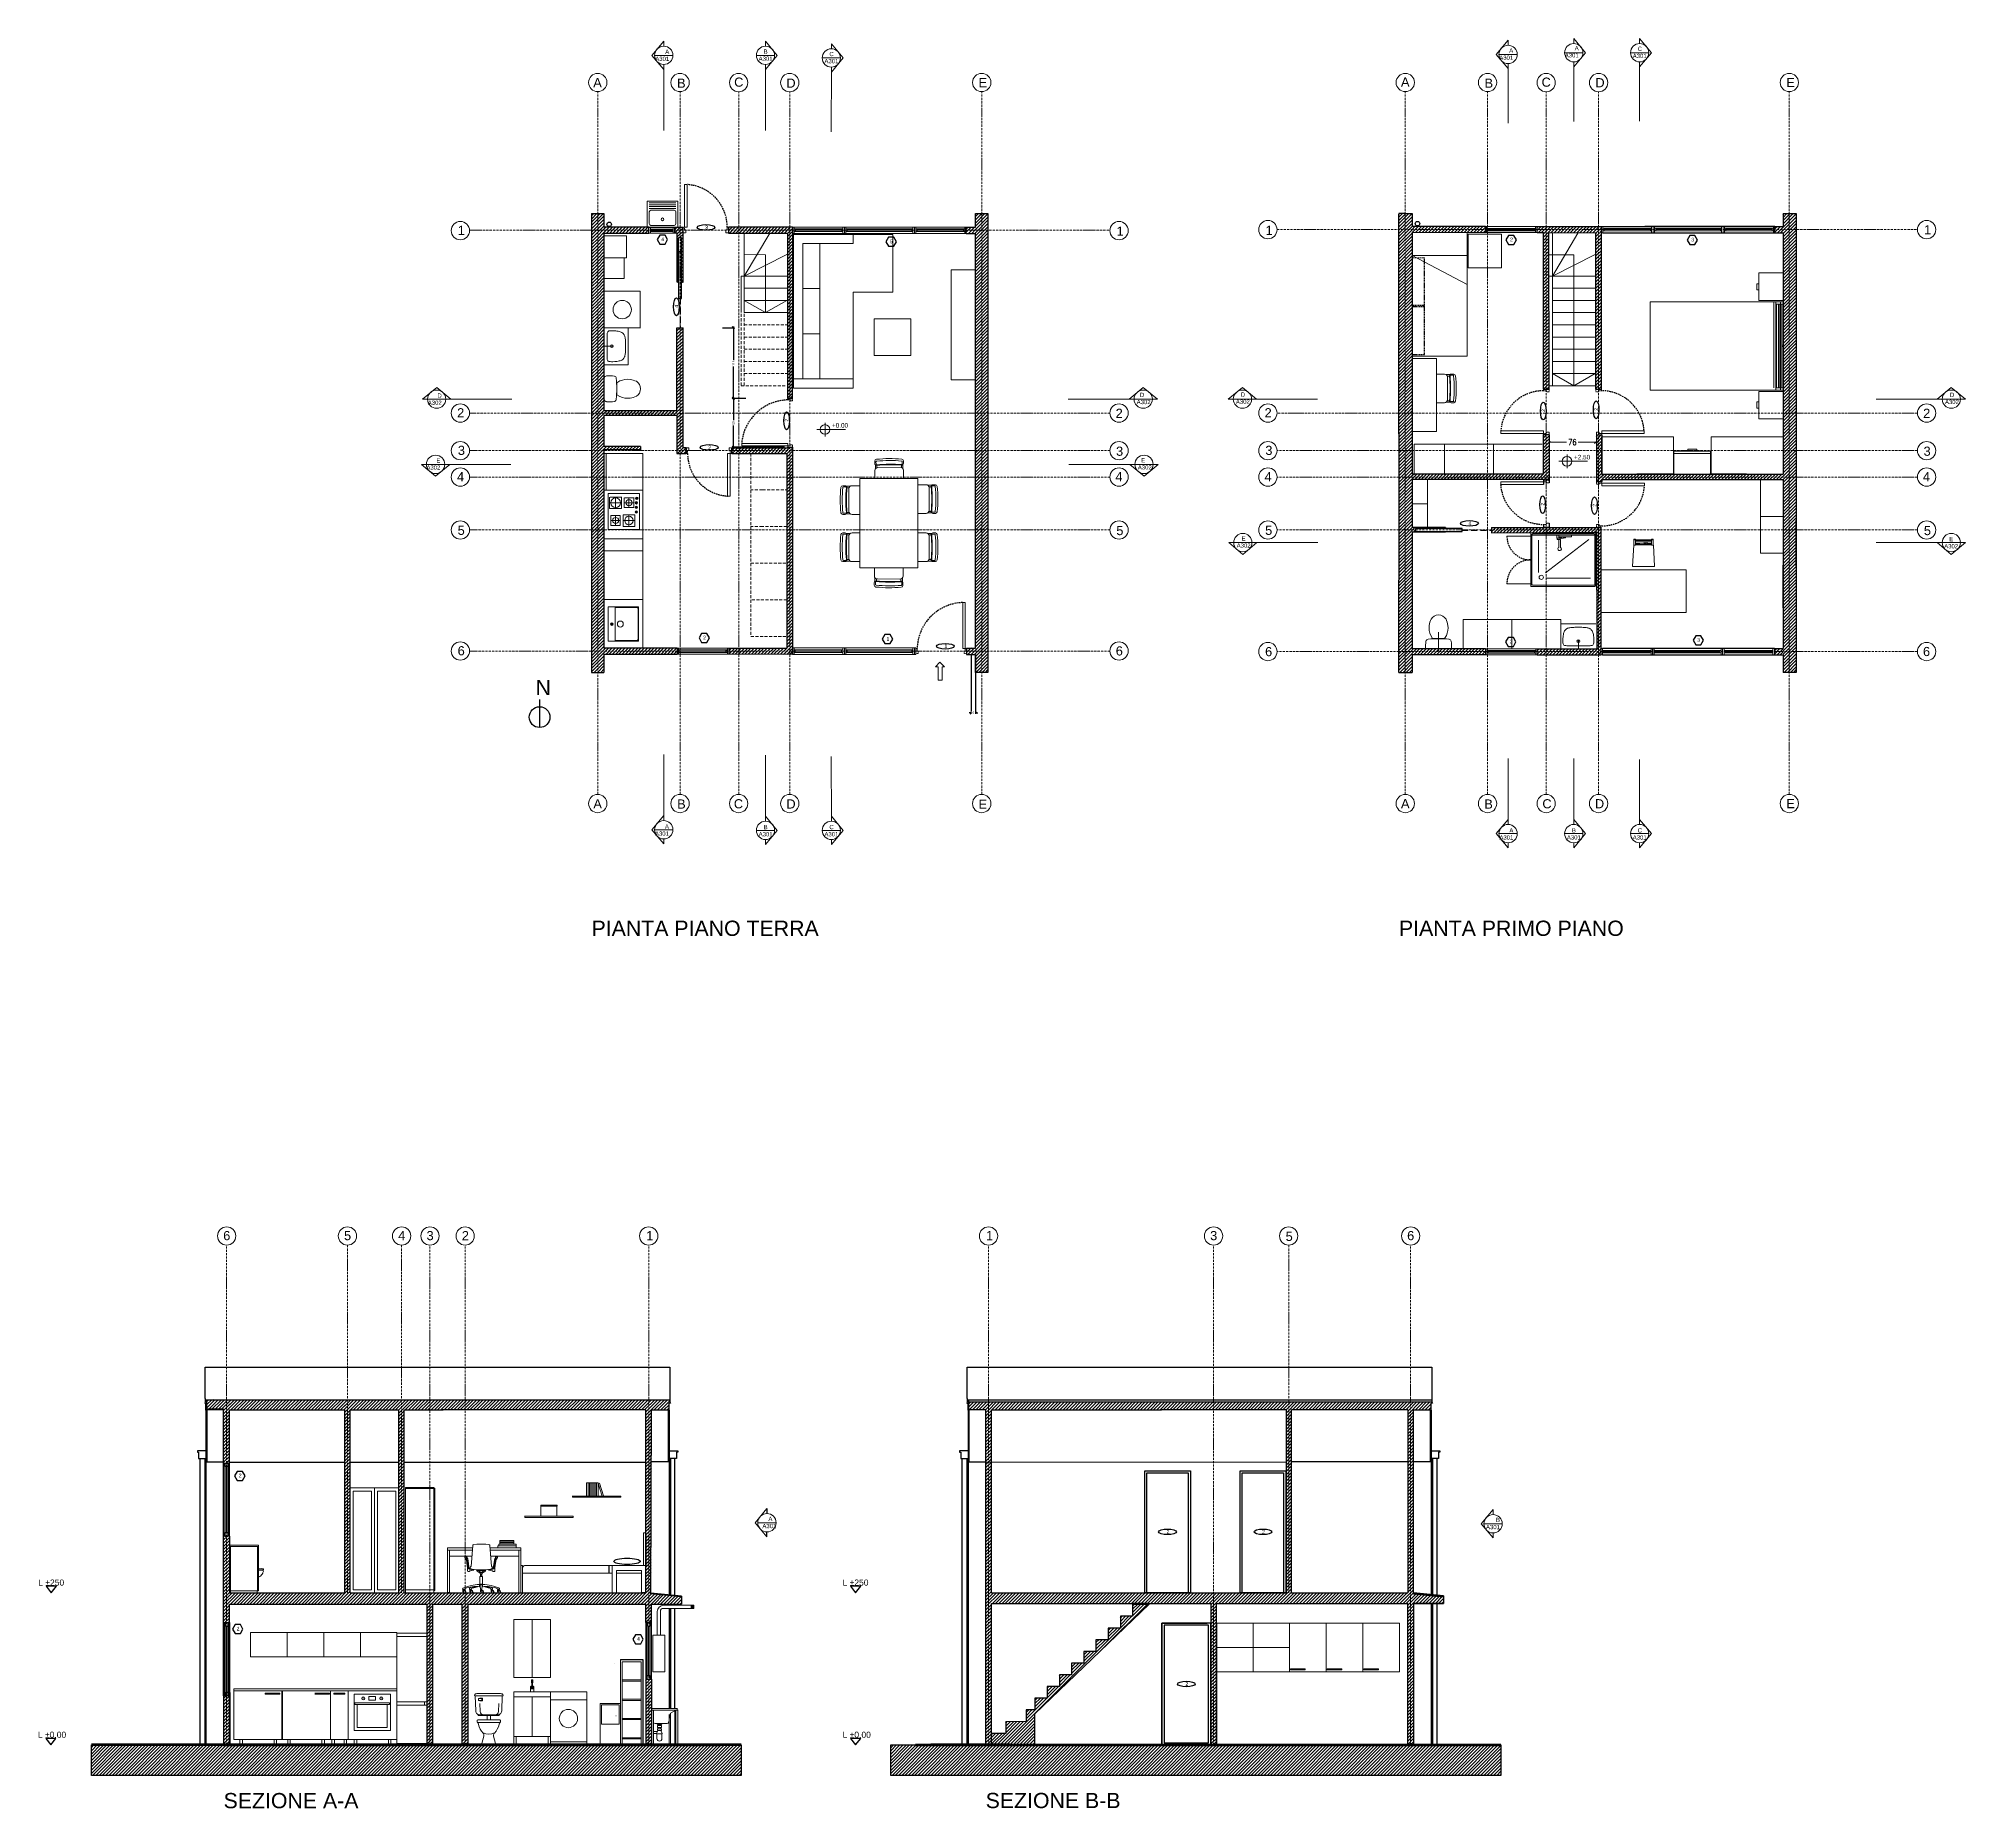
# Model space of a CAD drawing. Header units: millimetres. Extents: x 2499 to 8838, y 1331 to 6209.
# Drawn here: x 2499 to 5660, y 3257 to 6159 of the extents above; entities that cross this region are included whole.
import ezdxf

# ---------------------------------------------------------------- set-up
doc = ezdxf.new("R2010")
doc.units = ezdxf.units.MM
doc.header["$MEASUREMENT"] = 0
for name, pattern in [('ACAD_ISO10W100', [18, 12, -3, 0, -3]), ('CENTER', [2, 1.25, -0.25, 0.25, -0.25]), ('HIDDEN', [0.375, 0.25, -0.125])]:
    doc.linetypes.add(name, pattern=pattern)
doc.layers.get('DEFPOINTS').update_dxf_attribs({"color": 210})
doc.layers.add('ARREDI', color=8, linetype='Continuous', lineweight=18)
doc.layers.add('CAMPITURE', color=7, linetype='Continuous', lineweight=25)
for name, color, linetype in [('INFISSI', 4, 'Continuous'), ('NUMERAZIONE', 30, 'Continuous'), ('quote nuove', 2, 'Continuous'), ('STRUTTURA', 1, 'Continuous')]:
    doc.layers.add(name, color=color, linetype=linetype)
doc.styles.add('ARIAL', font='Arial.ttf')
doc.styles.add('E-ROMANS', font='romans.shx', dxfattribs={"width": 0.8})
doc.styles.get("Standard").update_dxf_attribs({"font": 'Arial.ttf'})
doc.linetypes.add('BATTING', pattern='A,0.0001,-0.1,[134,ltypeshp.shx,S=0.1,R=0,X=-0.1,Y=0],-0.2,[134,ltypeshp.shx,S=0.1,R=180,X=0.1,Y=0],-0.1', length=0.4001)
doc.dimstyles.new('Copia di 1', dxfattribs={"dimscale": 0.001, "dimtxt": 10000, "dimasz": 4000, "dimexe": 1.2, "dimexo": 1, "dimgap": 0.1, "dimtad": 0, "dimtoh": 1, "dimdec": 0, "dimzin": 0, "dimdsep": 46, "dimtxsty": 'E-ROMANS', "dimblk": 'OBLIQUE', "dimcen": 1.2, "dimclrd": 256, "dimclre": 256, "dimclrt": 256, "dimadec": 0, "dimazin": 0, "dimtfac": 1, "dimtdec": 0, "dimtmove": 1, "dimatfit": 3, "dimldrblk": 'OPEN90', "dimfxl": 1, "dimtfill": 1, "dimtolj": 1, "dimtzin": 0, "dimlwd": 0, "dimarcsym": 0})
doc.dimstyles.new('TICK_36', dxfattribs={"dimtxt": 3.6, "dimasz": 3.6, "dimexe": 1.8, "dimexo": 1.2, "dimgap": 1.8, "dimtad": 0, "dimdec": 0, "dimzin": 0, "dimdsep": 46, "dimtxsty": 'ARIAL', "dimblk": 'OBLIQUE', "dimcen": 1.8, "dimdle": 1.8, "dimclrd": 256, "dimclrt": 256, "dimadec": 0, "dimazin": 0, "dimtfac": 1, "dimtdec": 0, "dimtmove": 1, "dimatfit": 3, "dimldrblk": 'OPEN90', "dimfxl": 1, "dimtfill": 1, "dimtolj": 1, "dimtzin": 0, "dimarcsym": 0})
pattern_1 = [(45, (1417.8776, 1769.8616), (-2.6516504, 2.6516504), [])]
pattern_2 = [(45, (1527.054, 1769.8616), (-2.6516504, 2.6516504), [])]
pattern_3 = [(45, (3891.6522, 1548.8444), (-2.6516504, 2.6516504), [])]
pattern_4 = [(45, (1106.1497, 5440.149), (-2.6516504, 2.6516504), [])]

msp = doc.modelspace()

# ---------------------------------------------------------------- texts
at = {"layer": 'NUMERAZIONE'}
for s, p in [('L ±250', (2498.6, 3622.8)), ('L ±250', (3817.8, 3622.8)), ('L ±0.00', (2498, 3373.3)), ('L ±0.00', (3817.8, 3373.3))]:
    msp.add_text(s, height=9.99, dxfattribs=at).set_placement(p)
at = {"layer": 'NUMERAZIONE', "lineweight": 0}
for s, width, insert, char_height, attachment_point in [('   A\\PA301', 18.82, (3533.5, 6141.3), 7, 3), ('\\pt7,14;   B\\P\\pi-7,l7,tz;A301', 18.82, (3680.2, 6141.6), 7, 1), ('\\pi-7,l7;   C\\PA301', 18.82, (3788.1, 6137.5), 7, 1), ('   A      \\PA301', 18.82, (4917.7, 6143.2), 7, 3), ('   A      \\PA301', 18.82, (5025.2, 6147.1), 7, 3), ('\\pi-7,l7;   C\\PA301', 18.82, (5113.8, 6146), 7, 1), ('   D  \\PA302', 18.82, (3160.4, 5577.5), 7, 3), ('  D\\PA302', 18.82, (4300.2, 5578.6), 7, 1), ('   D\\PA302', 18.82, (4462.9, 5579.2), 7, 1), ('   D\\PA302', 18.82, (5625.9, 5578.7), 7, 1), ('+0.00', 21.992, (3800.5, 5528.9), 7.5, 1), ('   E\\PA302', 18.82, (3158.1, 5452.5), 7, 9), ('\\pt7,14;  E\\P\\pi-7,l7,tz;A302', 18.82, (4302.1, 5452.8), 7, 7), ('\\pt7,14;   E\\P\\pi-7,l7,tz;A302', 18.82, (4464.2, 5324.6), 7, 7), ('\\pt7,14;   E\\P\\pi-7,l7,tz;A302', 18.82, (5624.6, 5323.4), 7, 7), ('   A\\PA301', 18.82, (3533, 4852.2), 7, 9), ('\\pt7,14;   B\\P\\pi-7,l7,tz;A301', 18.82, (3680.2, 4851.2), 7, 7), ('\\pi-7,l7;   C\\PA301', 18.82, (3788.1, 4851.2), 7, 7), ('  A\\PA301', 18.82, (4918, 4845.9), 7, 9), ('\\pt7,14;   B\\P\\pi-7,l7,tz;A301', 18.82, (5005.8, 4845.9), 7, 7), ('\\pi-7,l7;   C\\PA301', 18.82, (5113.8, 4845.9), 7, 7), ('\\pi7;A\\P', 18.82, (3702.7, 3735.8), 7, 3), ('\\pt7,14;  B\\P\\pi-7,l7,tz;A301', 18.82, (4896, 3734), 7, 3), ('\\pi7;A301\\P', 18.82, (3709.2, 3724), 7, 3)]:
    msp.add_mtext_dynamic_manual_height_columns(s, width=width, gutter_width=12.5, heights=[0], dxfattribs=dict(at, insert=insert, char_height=char_height, attachment_point=attachment_point))
at = {"layer": 'NUMERAZIONE', "ltscale": 0.1, "char_height": 6, "attachment_point": 1}
for s, insert in [('3', (3592.3, 5852.8)), ('4', (3520.5, 5833.4)), ('5', (3895.6, 5829.8)), ('2', (4912.6, 5832.9)), ('3', (5209.8, 5832.7)), ('2', (3597.5, 5492)), ('4', (4844.5, 5367.4)), ('2', (3589.2, 5180.4)), ('1', (3889.8, 5178.4)), ('1', (3984.9, 5165.9)), ('2', (4912, 5173.7)), ('3', (5219.6, 5176.3)), ('2', (2827.5, 3806.4)), ('2', (4349.3, 3714)), ('2', (4505.8, 3714)), ('2', (2824, 3555.2)), ('4', (3480.7, 3538.6)), ('2', (4380.1, 3464.5))]:
    msp.add_mtext_dynamic_manual_height_columns(s, width=0.582, gutter_width=12.5, heights=[0], dxfattribs=dict(at, insert=insert))
for s, insert, rotation in [('4', (3542.3, 5718.1), 90), ('2', (3723.1, 5531.2), 90), ('2', (4964.1, 5547.1), 90), ('2', (5050.7, 5549.2), 90), ('2', (4963.1, 5393.5), 89.9999), ('2', (5048, 5392), 90)]:
    msp.add_mtext_dynamic_manual_height_columns(s, width=0.582, gutter_width=12.5, heights=[0], dxfattribs=dict(at, insert=insert, rotation=rotation))
at = {"layer": 'quote nuove', "color": 253, "lineweight": 0, "char_height": 15, "attachment_point": 1}
for s, insert in [('A', (3408.9, 6094.6)), ('B', (3546.4, 6093.7)), ('D', (3725.6, 6093.8)), ('E', (4040.9, 6094.5)), ('A', (4733.7, 6095.7)), ('B', (4870.8, 6093.7)), ('D', (5052.6, 6094.5)), ('E', (5365.7, 6094.7)), ('1', (3186.6, 5852.5)), ('1', (4267.2, 5851.1)), ('1', (4511.6, 5852.5)), ('1', (5591.7, 5853.4)), ('2', (3185.6, 5553.3)), ('2', (4265.7, 5552.5)), ('2', (4510, 5553.3)), ('2', (5590.1, 5552.5)), ('3', (3186.8, 5491.7)), ('3', (4266.4, 5490.3)), ('3', (4511.2, 5491.7)), ('3', (5590.8, 5490.3)), ('4', (3185.5, 5448.5)), ('4', (4265.3, 5448.5)), ('4', (4509.9, 5448.5)), ('4', (5589.7, 5448.5)), ('5', (3186.5, 5360.6)), ('5', (4266.8, 5360.2)), ('5', (4510.9, 5360.6)), ('5', (5591.3, 5360.2)), ('6', (3186.5, 5163.1)), ('6', (4265.9, 5162.9)), ('6', (4510.8, 5161.7)), ('6', (5589.8, 5161.9)), ('A', (3409.1, 4912.1)), ('B', (3546.5, 4911.8)), ('C', (3639.5, 4912.2)), ('D', (3725.7, 4911.9)), ('E', (4040.8, 4911.6)), ('A', (4733.7, 4912.5)), ('B', (4870.4, 4911.8)), ('C', (4965.6, 4912.2)), ('D', (5051.8, 4912.3)), ('E', (5365.8, 4912.5)), ('6', (2802, 4204.2)), ('5', (3000.2, 4204.2)), ('4', (3089, 4204.2)), ('3', (3135.5, 4204.2)), ('2', (3193.3, 4204.1)), ('1', (3495.8, 4204.2)), ('1', (4053, 4204.2)), ('3', (4420.7, 4204.2)), ('6', (4743.8, 4204.2)), ('5', (4544.5, 4202.9))]:
    msp.add_mtext_dynamic_manual_height_columns(s, width=15.192, gutter_width=12.5, heights=[0], dxfattribs=dict(at, insert=insert))
at = {"layer": 'quote nuove', "color": 253, "lineweight": 0, "char_height": 15, "attachment_point": 1, "style": 'ARIAL'}
for insert in [(3640, 6095.4), (4964.3, 6095.4)]:
    msp.add_mtext_dynamic_manual_height_columns('{\\fArial|b0|i0|c0|p0;C} ', width=15.192, gutter_width=12.5, heights=[0], dxfattribs=dict(at, insert=insert))
at = {"layer": 'STRUTTURA', "insert": (3314.3, 5107.9), "char_height": 25, "attachment_point": 1}
msp.add_mtext_dynamic_manual_height_columns('N', width=3.673, gutter_width=12.5, heights=[0], dxfattribs=at)
at = {"layer": 'STRUTTURA', "ltscale": 0.1, "char_height": 25, "attachment_point": 1}
for s, width, insert in [('PIANTA PIANO TERRA', 428.105, (3406.1, 4713.1)), ('PIANTA PRIMO PIANO', 428.105, (4730.4, 4713.1)), ('SEZIONE A-A', 239.765, (2802.6, 3282.8)), ('SEZIONE B-B', 233.496, (4052.5, 3283))]:
    msp.add_mtext_dynamic_manual_height_columns(s, width=width, gutter_width=12.5, heights=[0], dxfattribs=dict(at, insert=insert))

# ---------------------------------------------------------------- blocks, each defined once
blk = doc.blocks.new('_Oblique')
at = {"color": 0, "linetype": 'ByBlock', "lineweight": -2}
blk.add_line((-0.5, -0.5), (0.5, 0.5), dxfattribs=at)
blk = doc.blocks.new('*D14')
at = {"layer": 'DEFPOINTS', "color": 0, "transparency": 16777216}
for p in [(4028.9, 5150.1), (4035.9, 5150.1)]:
    blk.add_point(p, dxfattribs=at)
at = {"layer": 'quote nuove', "color": 0, "lineweight": -2, "transparency": 16777216}
for p, q in [((4028.9, 5148.9), (4028.9, 5052.1)), ((4035.9, 5148.9), (4035.9, 5052.1))]:
    blk.add_line(p, q, dxfattribs=at)
at = {"layer": 'quote nuove', "lineweight": -2, "transparency": 16777216}
for p, q in [((4028.9, 5053.9), (4025.3, 5053.9)), ((4028.9, 5053.9), (4029.4, 5053.9)), ((4035.9, 5053.9), (4035.4, 5053.9)), ((4035.9, 5053.9), (4039.5, 5053.9))]:
    blk.add_line(p, q, dxfattribs=at)
at = {"layer": 'quote nuove', "lineweight": -2, "transparency": 16777216, "xscale": 3.6, "yscale": 3.6, "zscale": 3.6}
blk.add_blockref('_Oblique', (4028.9, 5053.9), dxfattribs=at)
at = {"layer": 'quote nuove', "lineweight": -2, "transparency": 16777216, "xscale": 3.6, "yscale": 3.6, "zscale": 3.6, "rotation": 180}
blk.add_blockref('_Oblique', (4035.9, 5053.9), dxfattribs=at)
at = {"layer": 'quote nuove', "lineweight": 0, "transparency": 16777216, "insert": (4032.4, 5053.9), "char_height": 3.6, "attachment_point": 5, "style": 'ARIAL', "bg_fill": 3, "box_fill_scale": 1.25, "bg_fill_color": 256, "bg_fill_true_color": 13158600, "bg_fill_transparency": 0}
blk.add_mtext('\\A1;6', dxfattribs=at)
at = {"layer": 'DEFPOINTS', "color": 0, "transparency": 16777216}
blk.add_point((4035.9, 5053.9), dxfattribs=at)
blk = doc.blocks.new('_Open90')
at = {"color": 0, "linetype": 'ByBlock', "lineweight": -2}
for p, q in [((0, 0), (-1, 0)), ((-0.5, 0.5), (0, 0)), ((0, 0), (-0.5, -0.5))]:
    blk.add_line(p, q, dxfattribs=at)
blk = doc.blocks.new('*D11')
at = {"layer": 'ARREDI', "linetype": 'ACAD_ISO10W100', "lineweight": -2, "transparency": 16777216}
for p, q in [((4976.6, 5497.5), (4976.6, 5497.5)), ((5053.1, 5497.5), (5053.1, 5497.5))]:
    blk.add_line(p, q, dxfattribs=at)
at = {"layer": 'ARREDI', "lineweight": 0, "transparency": 16777216}
for p, q in [((4976.6, 5497.5), (5008.3, 5497.5)), ((5053.1, 5497.5), (5021.3, 5497.5))]:
    blk.add_line(p, q, dxfattribs=at)
at = {"layer": 'DEFPOINTS', "color": 0, "transparency": 16777216}
for p in [(4976.6, 5497.5), (5053.1, 5497.5), (5053.1, 5497.5)]:
    blk.add_point(p, dxfattribs=at)
at = {"layer": 'ARREDI', "lineweight": 0, "transparency": 16777216, "xscale": 4, "yscale": 4, "zscale": 4, "rotation": 180}
blk.add_blockref('_Oblique', (4976.6, 5497.5), dxfattribs=at)
at = {"layer": 'ARREDI', "lineweight": 0, "transparency": 16777216, "xscale": 4, "yscale": 4, "zscale": 4}
blk.add_blockref('_Oblique', (5053.1, 5497.5), dxfattribs=at)
at = {"layer": 'ARREDI', "transparency": 16777216, "insert": (5014.8, 5497.5), "char_height": 10, "attachment_point": 5, "style": 'E-ROMANS', "bg_fill": 3, "box_fill_scale": 1.25, "bg_fill_color": 256, "bg_fill_true_color": 13158600, "bg_fill_transparency": 0}
blk.add_mtext('\\A1;76', dxfattribs=at)
blk = doc.blocks.new('*D12')
at = {"layer": 'ARREDI', "color": 0, "lineweight": -2, "transparency": 16777216}
for p, q in [((3659.4, 5569.2), (3637, 5569.2)), ((3722.7, 5489.2), (3637, 5489.2))]:
    blk.add_line(p, q, dxfattribs=at)
at = {"layer": 'ARREDI', "lineweight": -2, "transparency": 16777216}
for p, q in [((3638.8, 5571), (3638.8, 5533.5)), ((3638.8, 5487.4), (3638.8, 5524.8))]:
    blk.add_line(p, q, dxfattribs=at)
at = {"layer": 'DEFPOINTS', "color": 0, "transparency": 16777216}
for p in [(3660.6, 5569.2), (3638.8, 5489.2), (3723.9, 5489.2)]:
    blk.add_point(p, dxfattribs=at)
at = {"layer": 'ARREDI', "lineweight": -2, "transparency": 16777216, "xscale": 3.6, "yscale": 3.6, "zscale": 3.6}
for p, rotation in [((3638.8, 5569.2), 90), ((3638.8, 5489.2), 270)]:
    blk.add_blockref('_Oblique', p, dxfattribs=dict(at, rotation=rotation))
at = {"layer": 'ARREDI', "transparency": 16777216, "insert": (3638.8, 5529.2), "char_height": 3.6, "attachment_point": 5, "rotation": 90, "style": 'ARIAL', "bg_fill": 3, "box_fill_scale": 1.25, "bg_fill_color": 256, "bg_fill_true_color": 13158600, "bg_fill_transparency": 0}
blk.add_mtext('\\A1;80', dxfattribs=at)
blk = doc.blocks.new('*D13')
at = {"layer": 'ARREDI', "color": 0, "lineweight": -2, "transparency": 16777216}
for p, q in [((3620.8, 5685.2), (3640.5, 5685.2)), ((3652.5, 5569.2), (3636.9, 5569.2))]:
    blk.add_line(p, q, dxfattribs=at)
at = {"layer": 'ARREDI', "lineweight": -2, "transparency": 16777216}
for p, q in [((3638.7, 5687), (3638.7, 5632.6)), ((3638.7, 5567.4), (3638.7, 5621.8))]:
    blk.add_line(p, q, dxfattribs=at)
at = {"layer": 'DEFPOINTS', "color": 0, "transparency": 16777216}
for p in [(3619.6, 5685.2), (3638.7, 5685.2), (3653.7, 5569.2)]:
    blk.add_point(p, dxfattribs=at)
at = {"layer": 'ARREDI', "lineweight": -2, "transparency": 16777216, "xscale": 3.6, "yscale": 3.6, "zscale": 3.6}
for p, rotation in [((3638.7, 5685.2), 90), ((3638.7, 5569.2), 270)]:
    blk.add_blockref('_Oblique', p, dxfattribs=dict(at, rotation=rotation))
at = {"layer": 'ARREDI', "transparency": 16777216, "insert": (3638.7, 5627.2), "char_height": 3.6, "attachment_point": 5, "rotation": 90, "style": 'ARIAL', "bg_fill": 3, "box_fill_scale": 1.25, "bg_fill_color": 256, "bg_fill_true_color": 13158600, "bg_fill_transparency": 0}
blk.add_mtext('\\A1;116', dxfattribs=at)

# ---------------------------------------------------------------- hatches: boundary and pattern name
at = {"layer": 'CAMPITURE'}
h = msp.add_hatch(dxfattribs=at)
h.set_pattern_fill('ANSI31', color=256, scale=30)
h.set_pattern_definition(pattern_1)
h.paths.add_polyline_path([(4035.9, 5850), (4020.7, 5850), (4020.7, 5840), (4035.9, 5840)])
h = msp.add_hatch(dxfattribs=at)
h.set_pattern_fill('ANSI31', color=0, scale=30)
h.set_pattern_definition(pattern_4)
h.paths.add_polyline_path([(4752.1, 5872.3), (4730.4, 5872.3), (4730.4, 5120.1), (4752.1, 5120.1)])
h = msp.add_hatch(dxfattribs=at)
h.set_pattern_fill('ANSI31', color=0, scale=30)
h.set_pattern_definition(pattern_1)
h.paths.add_polyline_path([(5360.4, 5851.1), (5347, 5851.1), (5347, 5846.1), (5360.4, 5846.1)])
h.paths.add_polyline_path([(5360.4, 5846.1), (5347, 5846.1), (5347, 5841.1), (5360.4, 5841.1), (5360.4, 5841.1)])
h = msp.add_hatch(dxfattribs=at)
h.set_pattern_fill('ANSI31', color=0, scale=30)
h.set_pattern_definition(pattern_4)
h.paths.add_polyline_path([(4971.8, 5509.4), (4967.1, 5509.4), (4967.1, 5445.2), (4752.1, 5445.2), (4752, 5440.4), (4971.8, 5440.4)])
h.paths.add_polyline_path([(4971.8, 5440.4), (4752, 5440.4), (4752.1, 5436.4), (4967.2, 5436.4), (4967.2, 5435.2), (4971.8, 5435.2)])
h.paths.add_polyline_path([(4976.6, 5509.4), (4971.8, 5509.4), (4971.8, 5440.4), (4976.6, 5440.4)])
h.paths.add_polyline_path([(4976.6, 5440.4), (4971.8, 5440.4), (4971.8, 5435.2), (4976.6, 5435.2)])
h = msp.add_hatch(dxfattribs=at)
h.set_pattern_fill('ANSI31', color=0, scale=30)
h.set_pattern_definition(pattern_1)
h.paths.add_polyline_path([(4795.3, 5158.7), (4752.1, 5158.7), (4752.1, 5154.3), (4795.3, 5154.3)])
h.paths.add_polyline_path([(4872.1, 5154.3), (4752.1, 5154.3), (4752.1, 5149.1), (4872.1, 5149.1)])
h.paths.add_polyline_path([(4872.1, 5158.7), (4795.3, 5158.7), (4795.3, 5154.3), (4872.1, 5154.3)])
h = msp.add_hatch(dxfattribs=at)
h.set_pattern_fill('ANSI31', color=256, scale=30)
h.paths.add_polyline_path([(5360.4, 5159.1), (5346.2, 5159.1), (5346.2, 5154.3), (5360.4, 5154.3)])
h.paths.add_polyline_path([(5360.4, 5154.3), (5346.2, 5154.3), (5346.2, 5149), (5360.4, 5149)])
h = msp.add_hatch(dxfattribs=at)
h.set_pattern_fill('ANSI31', color=256, scale=30)
h.set_pattern_definition(pattern_3)
h.paths.add_polyline_path([(4133.4, 3412.6), (4320.8, 3592.5), (4293.4, 3592.5), (4293.4, 3572.5), (4273.4, 3572.5), (4273.4, 3553.3), (4253.4, 3553.3), (4253.4, 3534.2), (4233.4, 3534.2), (4233.4, 3515), (4213.4, 3515), (4213.4, 3495.8), (4193.4, 3495.8), (4193.4, 3476.6), (4173.4, 3476.6), (4173.4, 3457.4), (4153.4, 3457.4), (4153.4, 3438.2), (4133.4, 3438.2), (4133.4, 3419), (4118.9, 3419), (4118.9, 3399.8), (4085.6, 3399.8), (4085.6, 3380.6), (4062, 3380.6), (4062, 3361.5), (4133.4, 3361.5)])
h = msp.add_hatch(dxfattribs=at)
h.set_pattern_fill('ANSI31', color=256, scale=30)
h.set_pattern_definition([(45, (3917.6696, 1554.866), (-2.6516504, 2.6516504), [])])
h.paths.add_polyline_path([(2585.9, 3361.5), (2585.9, 3311.5), (3651.5, 3311.5), (3651.5, 3361.5)])
h = msp.add_hatch(dxfattribs=at)
h.set_pattern_fill('ANSI31', color=256, scale=30)
h.set_pattern_definition(pattern_3)
h.paths.add_polyline_path([(3896.7, 3361.5), (3896.7, 3311.5), (4897.5, 3311.5), (4897.5, 3361.5)])
at = {"layer": 'INFISSI'}
h = msp.add_hatch(color=4, dxfattribs=at)
h.dxf.hatch_style = 1
h.paths.add_polyline_path([(2807.9, 3817.9), (2806.9, 3817.9), (2806.9, 3709.9), (2807.9, 3709.9)])
h = msp.add_hatch(color=4, dxfattribs=at)
h.dxf.hatch_style = 1
h.paths.add_polyline_path([(2808, 3556), (2807, 3556), (2807, 3448), (2808, 3448)])
h = msp.add_hatch(color=4, dxfattribs=at)
h.dxf.hatch_style = 1
h.paths.add_polyline_path([(3500.1, 3556.6), (3499.1, 3556.6), (3499.1, 3475.3), (3500.1, 3475.3)])
at = {"layer": 'STRUTTURA'}
h = msp.add_hatch(dxfattribs=at)
h.set_pattern_fill('ANSI31', color=0, scale=30)
h.set_pattern_definition(pattern_1)
h.paths.add_polyline_path([(3416.2, 5845.1), (3406, 5845.1), (3406.1, 5545.2), (3416.2, 5545.2)])
h.paths.add_polyline_path([(3426.4, 5872.3), (3416.2, 5872.3), (3416.2, 5845.1), (3426.4, 5845.1)])
h.paths.add_polyline_path([(3416.2, 5872.3), (3406, 5872.3), (3406, 5845.1), (3416.2, 5845.1)])
h.paths.add_polyline_path([(3426.4, 5545.2), (3416.2, 5545.2), (3416.2, 5483.7), (3426.4, 5483.7)])
h.paths.add_polyline_path([(3416.2, 5545.2), (3406.1, 5545.2), (3406.1, 5483.7), (3416.2, 5483.7)])
h.paths.add_polyline_path([(3416.2, 5483.7), (3406.1, 5483.7), (3406.1, 5440.4), (3416.2, 5440.4)])
h.paths.add_polyline_path([(3426.4, 5483.7), (3416.2, 5483.7), (3416.2, 5440.4), (3426.4, 5440.4)])
h.paths.add_polyline_path([(3426.4, 5440.4), (3416.2, 5440.4), (3416.2, 5353.6), (3426.4, 5353.6)])
h.paths.add_polyline_path([(3416.2, 5440.4), (3406.1, 5440.4), (3406.1, 5353.6), (3416.2, 5353.6)])
h.paths.add_polyline_path([(3416.2, 5353.6), (3416.2, 5154.9), (3426.4, 5154.9), (3426.4, 5158.7), (3426.4, 5158.7), (3426.4, 5159.7), (3426.4, 5353.6)])
h.paths.add_polyline_path([(3416.2, 5353.6), (3406.1, 5353.6), (3406.1, 5154.9), (3416.2, 5154.9)])
h.paths.add_polyline_path([(3416.2, 5154.9), (3406.1, 5154.9), (3406.1, 5120.1), (3416.2, 5120.1)])
h.paths.add_polyline_path([(3426.4, 5154.9), (3416.2, 5154.9), (3416.2, 5120.1), (3426.4, 5120.1)])
h.paths.add_polyline_path([(3518.9, 5824.1), (3526.6, 5824.1), (3526.6, 5836.5), (3518.9, 5836.5)], flags=9)
h.paths.add_polyline_path([(3551.6, 5716.5), (3551.6, 5724.2), (3539.2, 5724.2), (3539.2, 5716.5)], flags=9)
h = msp.add_hatch(dxfattribs=at)
h.set_pattern_fill('ANSI31', color=0, scale=30)
h.set_pattern_definition(pattern_1)
h.paths.add_polyline_path([(3500.1, 5845.1), (3426.5, 5845.1), (3426.5, 5840.2), (3500.1, 5840.2)])
h.paths.add_polyline_path([(3551.3, 5850), (3542.6, 5850), (3542.6, 5840.2), (3546.4, 5840.2), (3546.4, 5760.2), (3547.6, 5760.2), (3548.9, 5760.2), (3548.9, 5809.6), (3548.9, 5832.4), (3551.3, 5832.4)])
h.paths.add_polyline_path([(3556.1, 5845.1), (3551.3, 5845.1), (3551.3, 5832.4), (3553.9, 5832.4), (3553.9, 5809.6), (3553.9, 5760.2), (3555.1, 5760.2), (3556.1, 5760.2)])
h.paths.add_polyline_path([(3556.1, 5848.9), (3556.1, 5850), (3551.3, 5850), (3551.3, 5845.1), (3556.1, 5845.1)])
h = msp.add_hatch(dxfattribs=at)
h.set_pattern_fill('ANSI31', color=0, scale=30)
h.set_pattern_definition(pattern_1)
h.paths.add_polyline_path([(3500.1, 5850), (3498.1, 5850), (3426.5, 5850), (3426.5, 5845.1), (3500.1, 5845.1)])
h = msp.add_hatch(dxfattribs=at)
h.set_pattern_fill('ANSI31', color=0, scale=30)
h.set_pattern_definition(pattern_1)
h.paths.add_polyline_path([(3647.4, 5850), (3631.1, 5850), (3631.1, 5845.1), (3647.4, 5845.1)])
h.paths.add_polyline_path([(3647.4, 5845.1), (3631.1, 5845.1), (3631.1, 5841), (3631.1, 5840), (3647.4, 5840)])
h.paths.add_polyline_path([(3731.2, 5845.1), (3647.4, 5845.1), (3647.4, 5840), (3731.2, 5840)])
h.paths.add_polyline_path([(3731.2, 5850), (3647.4, 5850), (3647.4, 5845.1), (3731.2, 5845.1)])
h.paths.add_polyline_path([(3736, 5850), (3731.2, 5850), (3731.2, 5845.1), (3736, 5845.1)])
h.paths.add_polyline_path([(3735.9, 5845.1), (3731.2, 5845.1), (3731.2, 5840), (3735.9, 5840)])
h = msp.add_hatch(dxfattribs=at)
h.set_pattern_fill('ANSI31', color=0, scale=30)
h.set_pattern_definition(pattern_1)
h.paths.add_polyline_path([(4046.1, 5872.3), (4035.9, 5872.3), (4035.9, 5845.1), (4046.1, 5845.1)])
h.paths.add_polyline_path([(4056.3, 5872.3), (4046.1, 5872.3), (4046.1, 5845.1), (4056.3, 5845.1)])
h = msp.add_hatch(dxfattribs=at)
h.set_pattern_fill('ANSI31', color=0, scale=30)
h.set_pattern_definition(pattern_1)
h.paths.add_polyline_path([(4872.1, 5851), (4752.1, 5851), (4752.1, 5846.1), (4872.1, 5846.1)])
h.paths.add_polyline_path([(4872.1, 5846.1), (4752.1, 5846.1), (4752.1, 5841.4), (4872.1, 5841.4)])
h.paths.add_polyline_path([(5062.3, 5851.1), (4971.8, 5851), (4971.8, 5846.1), (5062.3, 5846.1)])
h.paths.add_polyline_path([(5062.3, 5846.1), (4971.8, 5846.1), (4971.8, 5841.3), (5062.3, 5841.1)])
h.paths.add_polyline_path([(4971.8, 5846.1), (4956.8, 5846.1), (4956.8, 5841.4), (4971.8, 5841.3)])
h.paths.add_polyline_path([(4971.8, 5851), (4956.8, 5851), (4956.8, 5846.1), (4971.8, 5846.1)])
h = msp.add_hatch(dxfattribs=at)
h.set_pattern_fill('ANSI31', color=0, scale=30)
h.set_pattern_definition(pattern_1)
h.paths.add_polyline_path([(5370.6, 5440.4), (5360.4, 5440.4), (5360.4, 5353.6), (5370.6, 5353.6)])
h.paths.add_polyline_path([(5370.6, 5353.6), (5360.4, 5353.6), (5360.4, 5154.3), (5370.6, 5154.3)])
h.paths.add_polyline_path([(5382, 5353.6), (5370.6, 5353.6), (5370.6, 5154.3), (5382, 5154.3)])
h.paths.add_polyline_path([(5382, 5440.4), (5370.6, 5440.4), (5370.6, 5353.6), (5382, 5353.6)])
h.paths.add_polyline_path([(5370.6, 5154.3), (5360.4, 5154.3), (5360.4, 5120.1), (5370.6, 5120.1)])
h.paths.add_polyline_path([(5382, 5154.3), (5370.6, 5154.3), (5370.6, 5120.1), (5382, 5120.1)])
h.paths.add_polyline_path([(5370.6, 5483.7), (5360.4, 5483.7), (5360.4, 5440.4), (5370.6, 5440.4)])
h.paths.add_polyline_path([(5382, 5483.7), (5370.6, 5483.7), (5370.6, 5440.4), (5382, 5440.4)])
h.paths.add_polyline_path([(5382, 5545.2), (5370.6, 5545.2), (5370.6, 5483.7), (5382, 5483.7)])
h.paths.add_polyline_path([(5370.6, 5545.2), (5360.4, 5545.2), (5360.4, 5483.7), (5370.6, 5483.7)])
h.paths.add_polyline_path([(5370.6, 5846.1), (5360.4, 5846.1), (5360.4, 5545.2), (5370.6, 5545.2)])
h.paths.add_polyline_path([(5382, 5846.1), (5370.6, 5846.1), (5370.6, 5545.2), (5382, 5545.2)])
h.paths.add_polyline_path([(5370.6, 5872.3), (5360.4, 5872.3), (5360.4, 5846.1), (5370.6, 5846.1)])
h.paths.add_polyline_path([(5382, 5872.3), (5370.6, 5872.3), (5370.6, 5846.1), (5382, 5846.1)])
h = msp.add_hatch(dxfattribs=at)
h.set_pattern_fill('ANSI31', color=0, scale=30)
h.set_pattern_definition(pattern_1)
h.paths.add_polyline_path([(3426.5, 5579.5, -0.010791), (3426.5, 5590.9), (3426.5, 5845.1), (3416.2, 5845.1), (3416.2, 5545.2), (3426.5, 5545.2)])
h.paths.add_polyline_path([(3426.4, 5655), (3426.4, 5680.4), (3426.4, 5680.4), (3426.4, 5655)], flags=16)
h = msp.add_hatch(dxfattribs=at)
h.set_pattern_fill('ANSI31', color=0, scale=30)
h.set_pattern_definition(pattern_1)
h.paths.add_polyline_path([(3731.2, 5840), (3727.9, 5840), (3727.9, 5569.2), (3731.2, 5569.2)])
h.paths.add_polyline_path([(3735.9, 5840), (3731.2, 5840), (3731.2, 5569.2), (3735.9, 5569.2)])
h = msp.add_hatch(dxfattribs=at)
h.set_pattern_fill('ANSI31', color=0, scale=30)
h.set_pattern_definition(pattern_1)
h.paths.add_polyline_path([(4046.1, 5845.1), (4035.9, 5845.1), (4035.9, 5545.2), (4046.2, 5545.2)])
h.paths.add_polyline_path([(4056.3, 5845.1), (4046.1, 5845.1), (4046.2, 5545.2), (4056.3, 5545.2)])
h.paths.add_polyline_path([(4046.2, 5545.2), (4035.9, 5545.2), (4035.9, 5483.7), (4046.2, 5483.7)])
h.paths.add_polyline_path([(4056.3, 5545.2), (4046.2, 5545.2), (4046.2, 5483.7), (4056.3, 5483.7)])
h.paths.add_polyline_path([(4046.2, 5483.7), (4035.9, 5483.7), (4035.9, 5440.4), (4046.2, 5440.4)])
h.paths.add_polyline_path([(4056.3, 5483.7), (4046.2, 5483.7), (4046.2, 5440.4), (4056.3, 5440.4)])
h.paths.add_polyline_path([(4056.3, 5440.4), (4046.2, 5440.4), (4046.2, 5353.6), (4056.3, 5353.6)])
h.paths.add_polyline_path([(4046.2, 5440.4), (4035.9, 5440.4), (4035.9, 5353.6), (4046.2, 5353.6)])
h.paths.add_polyline_path([(4056.3, 5353.6), (4046.2, 5353.6), (4046.2, 5154.9), (4056.3, 5154.9)])
h.paths.add_polyline_path([(4046.2, 5353.6), (4035.9, 5353.6), (4035.9, 5154.9), (4046.2, 5154.9)])
h.paths.add_polyline_path([(4046.2, 5154.9), (4035.9, 5154.9), (4035.9, 5120.1), (4046.2, 5120.1)])
h.paths.add_polyline_path([(4056.3, 5154.9), (4046.2, 5154.9), (4046.2, 5120.1), (4056.3, 5120.1)])
h.paths.add_polyline_path([(4035.9, 5159.7), (4021, 5159.7), (4021, 5154.9), (4035.9, 5154.9)])
h.paths.add_polyline_path([(4035.9, 5154.9), (4021, 5154.9), (4021, 5149.7), (4035.9, 5149.7)])
h = msp.add_hatch(dxfattribs=at)
h.set_pattern_fill('ANSI31', color=0, scale=30)
h.set_pattern_definition(pattern_1)
h.paths.add_polyline_path([(4971.8, 5841.3), (4967.4, 5841.3), (4967.6, 5584.4), (4971.8, 5584.4)])
h.paths.add_polyline_path([(4976.4, 5841.3), (4971.8, 5841.3), (4971.8, 5584.4), (4976.6, 5584.4)])
h = msp.add_hatch(dxfattribs=at)
h.set_pattern_fill('ANSI31', color=0, scale=30)
h.set_pattern_definition(pattern_1)
h.paths.add_polyline_path([(5057.8, 5841.1), (5053.1, 5841.1), (5053.3, 5584.4), (5057.8, 5584.4)])
h.paths.add_polyline_path([(5062.3, 5841.1), (5057.8, 5841.1), (5057.8, 5584.4), (5062.3, 5584.4)])
h = msp.add_hatch(dxfattribs=at)
h.set_pattern_fill('ANSI31', color=0, scale=30)
h.set_pattern_definition(pattern_1)
h.paths.add_polyline_path([(3551.3, 5545.2), (3426.5, 5545.2), (3426.5, 5541.5), (3546.1, 5541.5), (3546.1, 5483.7), (3551.3, 5483.7)])
h.paths.add_polyline_path([(3551.3, 5685.2), (3546.2, 5685.2), (3546.2, 5549), (3426.5, 5549), (3426.5, 5545.2), (3551.3, 5545.2)])
h.paths.add_polyline_path([(3556.1, 5545.2), (3551.3, 5545.2), (3551.3, 5483.7), (3561.1, 5483.7), (3561.1, 5488.2), (3556.1, 5488.2)])
h.paths.add_polyline_path([(3556.1, 5685.2), (3551.3, 5685.2), (3551.3, 5545.2), (3556.1, 5545.2)])
h.paths.add_polyline_path([(3561.1, 5483.7), (3551.3, 5483.7), (3551.3, 5479.2), (3561.1, 5479.2)])
h.paths.add_polyline_path([(3551.3, 5483.7), (3546.1, 5483.7), (3546.1, 5479.2), (3551.3, 5479.2)])
h = msp.add_hatch(dxfattribs=at)
h.set_pattern_fill('ANSI31', color=0, scale=30)
h.set_pattern_definition(pattern_1)
h.paths.add_polyline_path([(5057.8, 5483.7), (5054.1, 5483.7), (5054.1, 5440.4), (5057.8, 5440.4)])
h.paths.add_polyline_path([(5063.1, 5483.7), (5057.8, 5483.7), (5057.8, 5440.4), (5063.1, 5440.4)])
h.paths.add_polyline_path([(5057.8, 5440.4), (5054.1, 5440.4), (5054.1, 5433), (5057.8, 5433)])
h.paths.add_polyline_path([(5063.1, 5440.4), (5057.8, 5440.4), (5057.8, 5433), (5063.1, 5433)])
h.paths.add_polyline_path([(5057.8, 5509.4), (5054.1, 5509.4), (5054.1, 5483.7), (5057.8, 5483.7)])
h.paths.add_polyline_path([(5063.1, 5509.4), (5057.8, 5509.4), (5057.8, 5483.7), (5063.1, 5483.7)])
h = msp.add_hatch(dxfattribs=at)
h.set_pattern_fill('ANSI31', color=0, scale=30)
h.set_pattern_definition(pattern_1)
h.paths.add_polyline_path([(3486.5, 5484.8), (3486.5, 5490.5), (3426.5, 5490.5), (3426.5, 5484.8)])
h = msp.add_hatch(dxfattribs=at)
h.set_pattern_fill('ANSI31', color=0, scale=30)
h.set_pattern_definition(pattern_1)
h.paths.add_polyline_path([(3731.2, 5160.1), (3647.4, 5159.7), (3647.4, 5154.9), (3731.2, 5154.9)])
h.paths.add_polyline_path([(3731.2, 5154.9), (3647.4, 5154.9), (3647.4, 5150), (3731.2, 5149.7)])
h.paths.add_polyline_path([(3647.4, 5154.9), (3631.4, 5154.9), (3631.4, 5150.1), (3647.4, 5150)])
h.paths.add_polyline_path([(3647.4, 5159.7), (3631.4, 5159.7), (3631.4, 5154.9), (3647.4, 5154.9)])
h.paths.add_polyline_path([(3735.9, 5160.2), (3731.2, 5160.1), (3731.2, 5154.9), (3735.9, 5154.9)])
h.paths.add_polyline_path([(3731.2, 5154.9), (3731.2, 5149.7), (3735.9, 5149.7), (3735.9, 5154.9)])
h.paths.add_polyline_path([(3731.2, 5353.6), (3726.4, 5353.6), (3726.4, 5160.1), (3731.2, 5160.1)])
h.paths.add_polyline_path([(3735.9, 5353.6), (3731.2, 5353.6), (3731.2, 5160.1), (3735.9, 5160.2), (3735.9, 5161.1)])
h.paths.add_polyline_path([(3735.9, 5411), (3735.9, 5440.4), (3731.2, 5440.4), (3731.2, 5353.6), (3735.9, 5353.6)])
h.paths.add_polyline_path([(3731.2, 5440.4), (3726.4, 5440.4), (3726.4, 5353.6), (3731.2, 5353.6)])
h.paths.add_polyline_path([(3731.2, 5483.7), (3647.4, 5483.7), (3647.4, 5479.2), (3726.4, 5479.2), (3726.4, 5440.4), (3731.2, 5440.4)])
h.paths.add_polyline_path([(3735.9, 5483.7), (3731.2, 5483.7), (3731.2, 5440.4), (3735.9, 5440.4)])
h.paths.add_polyline_path([(3731.2, 5489.2), (3727.9, 5489.2), (3727.9, 5488.2), (3647.4, 5488.2), (3647.4, 5483.7), (3731.2, 5483.7)])
h.paths.add_polyline_path([(3735.9, 5489.2), (3731.2, 5489.2), (3731.2, 5483.7), (3735.9, 5483.7)])
h.paths.add_polyline_path([(3647.4, 5488.2), (3636.1, 5488.2), (3636.1, 5483.7), (3647.4, 5483.7)])
h.paths.add_polyline_path([(3647.4, 5483.7), (3636.1, 5483.7), (3636.1, 5479.2), (3647.4, 5479.2)])
h = msp.add_hatch(dxfattribs=at)
h.set_pattern_fill('ANSI31', color=0, scale=30)
h.set_pattern_definition(pattern_1)
h.paths.add_polyline_path([(5360.4, 5440.4), (5063.1, 5440.4), (5063.1, 5435.7), (5360.4, 5435.7), (5360.4, 5435.7)])
h.paths.add_polyline_path([(5360.4, 5445.2), (5063.1, 5445.2), (5063.1, 5440.4), (5360.4, 5440.4)])
h = msp.add_hatch(dxfattribs=at)
h.set_pattern_fill('ANSI31', color=0, scale=30)
h.set_pattern_definition(pattern_1)
h.paths.add_polyline_path([(4806.9, 5357.9), (4752.1, 5357.9), (4752.1, 5353.6), (4757.5, 5353.6), (4757.5, 5356), (4806.9, 5356)])
h.paths.add_polyline_path([(4757.5, 5353.6), (4752.1, 5353.6), (4752.1, 5350.1), (4806.9, 5350.1), (4806.9, 5351), (4757.5, 5351)])
h = msp.add_hatch(dxfattribs=at)
h.set_pattern_fill('ANSI31', color=0, scale=30)
h.set_pattern_definition(pattern_1)
h.paths.add_polyline_path([(4971.8, 5357.9), (4881.9, 5357.9), (4881.9, 5353.6), (4971.8, 5353.6)])
h.paths.add_polyline_path([(4971.8, 5353.6), (4881.9, 5353.6), (4882, 5349.2), (4971.8, 5349.5)])
h.paths.add_polyline_path([(5054.1, 5357.9), (4971.8, 5357.9), (4971.8, 5353.6), (5054.1, 5353.6)])
h.paths.add_polyline_path([(5054.1, 5353.6), (4971.8, 5353.6), (4971.8, 5349.5), (5054.1, 5349.8)], flags=17)
h.paths.add_polyline_path([(5057.8, 5353.6), (5054.1, 5353.6), (5054.8, 5159), (4971.8, 5158.7), (4971.8, 5154.3), (5057.8, 5154.3)])
h.paths.add_polyline_path([(5061.5, 5353.6), (5057.8, 5353.6), (5057.8, 5154.3), (5061.6, 5154.3), (5061.6, 5159.1), (5061.5, 5159.1)])
h.paths.add_polyline_path([(5061.6, 5358), (5057.8, 5358), (5057.8, 5353.6), (5061.6, 5353.6)])
h.paths.add_polyline_path([(5057.8, 5358), (5054.1, 5358), (5054.1, 5357.9), (5054.1, 5353.6), (5057.8, 5353.6)])
h.paths.add_polyline_path([(5057.8, 5154.3), (4971.8, 5154.3), (4971.8, 5149.1), (5057.8, 5149.1)])
h.paths.add_polyline_path([(5061.5, 5154.3), (5057.8, 5154.3), (5057.8, 5149.1), (5061.5, 5149.1)])
h.paths.add_polyline_path([(4971.8, 5158.7), (4957.1, 5158.7), (4957.1, 5154.3), (4971.8, 5154.3)])
h.paths.add_polyline_path([(4971.8, 5154.3), (4957.1, 5154.3), (4957.1, 5149.1), (4971.8, 5149.1)])
h = msp.add_hatch(dxfattribs=at)
h.set_pattern_fill('ANSI31', color=0, scale=30)
h.set_pattern_definition(pattern_1)
h.paths.add_polyline_path([(3546.4, 5154.9), (3426.5, 5154.9), (3426.4, 5150.1), (3546.4, 5150.1)])
h.paths.add_polyline_path([(3546.4, 5159.7), (3426.5, 5159.7), (3426.5, 5154.9), (3546.4, 5154.9)])
h = msp.add_hatch(dxfattribs=at)
h.set_pattern_fill('ANSI31', color=0, scale=30)
h.set_pattern_definition(pattern_2)
h.paths.add_polyline_path([(2807.6, 3927.5), (2775.2, 3927.5), (2775.2, 3911.9), (2802.6, 3911.9), (2802.6, 3823.8), (2807.6, 3823.8)])
h.paths.add_polyline_path([(3005.8, 3927.5), (2807.6, 3927.5), (2807.6, 3823.8), (2812.1, 3823.8), (2812.1, 3910.9), (3005.8, 3910.9)])
h = msp.add_hatch(dxfattribs=at)
h.set_pattern_fill('ANSI31', color=0, scale=30)
h.set_pattern_definition(pattern_2)
h.paths.add_polyline_path([(2807.6, 3927.5), (2807.6, 3823.8), (2812.1, 3823.8), (2812.1, 3910.9), (3001.4, 3910.9), (3001.4, 3611), (2812.1, 3611), (2812.1, 3703.9), (2807.6, 3703.9), (2807.6, 3562.1), (2809.5, 3562.1), (2812.2, 3562.1), (2812.2, 3592.5), (3136.4, 3592.5), (3136.4, 3361.5), (3141.1, 3361.5), (3141.1, 3611), (3099, 3611), (3099, 3910.9), (3141.1, 3910.9), (3141.1, 3927.5)])
h.paths.add_polyline_path([(3090.2, 3910.9), (3090.2, 3611), (3010.2, 3611), (3010.2, 3910.9)], flags=16)
h.paths.add_polyline_path([(3090.2, 3783), (3090.2, 3611), (3050.2, 3611), (3010.2, 3611), (3010.2, 3783), (3050.2, 3783)], flags=0)
h.paths.add_polyline_path([(3085.1, 3777.9), (3085.1, 3616), (3055.3, 3616), (3055.3, 3777.9)], flags=0)
h.paths.add_polyline_path([(3045.1, 3777.9), (3045.1, 3616), (3015.3, 3616), (3015.3, 3777.9)], flags=0)
h.paths.add_polyline_path([(3198.8, 3927.5), (3141.1, 3927.5), (3141.1, 3910.9), (3162.6, 3910.9), (3198.8, 3910.9)])
h.paths.add_polyline_path([(3499.9, 3927.5), (3198.8, 3927.5), (3198.8, 3910.9), (3495, 3910.9), (3495, 3611), (3198.8, 3611), (3198.8, 3361.5), (3203.6, 3361.5), (3203.6, 3592.5), (3494.9, 3592.5), (3494.9, 3562.6), (3497.8, 3562.6), (3497.8, 3562.6), (3499.9, 3562.6)])
h.paths.add_polyline_path([(3504.5, 3469.3), (3499.9, 3469.3), (3499.9, 3361.5), (3504.5, 3361.5)])
h.paths.add_polyline_path([(3499.9, 3469.3), (3494.9, 3469.3), (3494.9, 3361.5), (3499.9, 3361.5)], flags=17)
h.paths.add_polyline_path([(3198.8, 3611), (3141.1, 3611), (3141.1, 3361.5), (3146, 3361.5), (3146, 3592.5), (3194, 3592.5), (3194, 3361.5), (3198.8, 3361.5)])
h.paths.add_polyline_path([(2812.2, 3442), (2811.1, 3442), (2807.6, 3442), (2807.6, 3361.5), (2812.2, 3361.5)])
h.paths.add_polyline_path([(2807.6, 3442), (2805.5, 3442), (2802.6, 3442), (2802.6, 3361.5), (2807.6, 3361.5)])
h.paths.add_polyline_path([(2807.6, 3703.9), (2805.4, 3703.9), (2802.6, 3703.9), (2802.6, 3562.1), (2803.7, 3562.1), (2807.6, 3562.1)])
h.paths.add_polyline_path([(3531.9, 3910.9), (3533.4, 3910.9), (3533.4, 3922.1), (3533.7, 3922.1), (3535.4, 3922.1), (3534.7, 3923.9), (3534.7, 3927.5), (3499.9, 3927.5), (3499.9, 3562.6), (3500.3, 3562.6), (3501.8, 3562.6), (3504.5, 3562.6), (3504.5, 3562.6), (3504.5, 3592.5), (3553.5, 3592.5), (3553.5, 3604.5), (3503.5, 3609.5), (3504.5, 3910.9), (3531.9, 3910.9)])
h = msp.add_hatch(dxfattribs=at)
h.set_pattern_fill('ANSI31', color=0, scale=30)
h.set_pattern_definition(pattern_1)
h.paths.add_polyline_path([(4057.2, 3923.9), (4025.1, 3923.9), (4025.1, 3910.9), (4052.5, 3910.9), (4052.5, 3825.8), (4052.5, 3825.8), (4057.2, 3825.8)])
h = msp.add_hatch(dxfattribs=at)
h.set_pattern_fill('ANSI31', color=0, scale=30)
h.set_pattern_definition(pattern_1)
h.paths.add_polyline_path([(4426.3, 3593.5), (4426.3, 3611), (4388.3, 3611), (4388.3, 3611), (4313.3, 3611), (4062, 3611), (4062, 3825.8), (4057.2, 3825.8), (4057.2, 3361.5), (4062, 3361.5), (4062, 3593.5)])
h.paths.add_polyline_path([(4749.5, 3593.5), (4749.5, 3923.9), (4549.5, 3923.9), (4549.5, 3611), (4554.2, 3611), (4554.2, 3910.9), (4744.9, 3910.9), (4744.8, 3620.9), (4744.8, 3611), (4426.3, 3611), (4426.3, 3593.5)])
h.paths.add_polyline_path([(4422.6, 3361.5), (4426.3, 3361.5), (4426.3, 3593.5), (4422.6, 3593.5)], flags=17)
h.paths.add_polyline_path([(4431.1, 3593.5), (4426.3, 3593.5), (4426.3, 3361.5), (4431.1, 3361.5), (4431.1, 3561.5)])
h.paths.add_polyline_path([(4545.7, 3611), (4549.5, 3611), (4549.5, 3923.9), (4426.3, 3923.9), (4426.3, 3910.9), (4545.7, 3910.9)], flags=17)
h.paths.add_polyline_path([(4749.5, 3593.5), (4754.4, 3593.5), (4803.4, 3593.5), (4803.4, 3604.5), (4754.4, 3609.4), (4754.4, 3910.9), (4783.3, 3910.9), (4783.3, 3922.1), (4783.5, 3922.1), (4785.3, 3922.1), (4784.5, 3923.9), (4749.5, 3923.9)])
h.paths.add_polyline_path([(4744.7, 3361.5), (4749.5, 3361.5), (4749.5, 3593.5), (4744.7, 3593.5)])
h.paths.add_polyline_path([(4754.2, 3593.5), (4753.3, 3593.5), (4749.5, 3593.5), (4749.5, 3361.5), (4754.2, 3361.5)])
h.paths.add_polyline_path([(4057.2, 3825.8), (4052.6, 3825.8), (4052.5, 3825.7), (4052.5, 3361.5), (4057.2, 3361.5)])
h = msp.add_hatch(dxfattribs=at)
h.set_pattern_fill('ANSI31', color=0, scale=30)
h.set_pattern_definition(pattern_1)
h.paths.add_polyline_path([(4426.3, 3923.9), (4057.2, 3923.9), (4057.2, 3825.8), (4062, 3825.8), (4062, 3910.9), (4341.1, 3910.9), (4426.3, 3910.9)])

# ---------------------------------------------------------------- linework, layer by layer
at = {"layer": 'ARREDI'}
for p, q in [((3497.6, 5892.5), (3497.6, 5850.5)), ((3547.1, 5893), (3498.1, 5893)), ((3544.6, 5890), (3500.6, 5890)), ((3544.6, 5887), (3500.6, 5887)), ((3544.6, 5884), (3500.6, 5884)), ((3544.6, 5881), (3500.6, 5881)), ((3547.6, 5850.5), (3547.6, 5892.5)), ((3500.6, 5875), (3500.6, 5856)), ((3541.6, 5878), (3503.6, 5878)), ((3503.6, 5853), (3541.6, 5853)), ((3544.6, 5856), (3544.6, 5875)), ((3426.4, 5840.2), (3426.4, 5770.2)), ((3737.4, 5838.3), (3900.4, 5838.3)), ((3737.4, 5838.3), (3737.4, 5586.3)), ((3752.4, 5601.3), (3752.4, 5823.3)), ((3752.4, 5823.3), (3835.4, 5823.3)), ((3780.4, 5823.3), (3780.4, 5601.3)), ((3835.4, 5823.3), (3835.4, 5838.3)), ((3900.4, 5743.3), (3900.4, 5838.3)), ((4842.1, 5838.8), (4842.1, 5803.8)), ((3459.4, 5766.1), (3459.4, 5799.6)), ((4842.1, 5803.8), (4752.1, 5803.8)), ((4752.1, 5803.8), (4842.1, 5756.2)), ((5017.1, 5805), (4976.6, 5805)), ((3426.4, 5766.1), (3459.4, 5766.1)), ((3656.4, 5770), (3656.4, 5710)), ((3995.9, 5600), (3995.9, 5780)), ((3995.9, 5780), (4035.9, 5780)), ((4982.1, 5770), (4982.1, 5710)), ((5320.4, 5757.3), (5317.1, 5757.3)), ((5317.1, 5757.3), (5317.1, 5747.3)), ((3752.4, 5675.3), (3752.4, 5749.3)), ((3752.4, 5749.3), (3780.4, 5749.3)), ((3900.4, 5743.3), (3835.4, 5743.3)), ((3835.4, 5586.3), (3835.4, 5743.3)), ((5142.4, 5727.9), (5360.4, 5727.9)), ((5142.4, 5582.9), (5142.4, 5727.9)), ((5317.1, 5747.3), (5320.4, 5747.3)), ((5345.4, 5727.9), (5345.4, 5586.7)), ((5348.4, 5727.9), (5348.4, 5582.9)), ((5348.4, 5727.9), (5348.4, 5723.9)), ((5348.4, 5723.9), (5352.4, 5723.9)), ((5349.5, 5723.9), (5349.5, 5586.9)), ((5352.9, 5723.9), (5350.4, 5723.9)), ((5352.4, 5723.9), (5356.4, 5723.9)), ((5352.9, 5586.9), (5352.9, 5723.9)), ((5353.7, 5723.9), (5353.7, 5586.9)), ((5356.4, 5723.9), (5356.4, 5727.9)), ((5360.4, 5723.9), (5356.4, 5723.9)), ((5356.4, 5723.9), (5358.4, 5723.9)), ((5356.4, 5723.9), (5356.4, 5639.4)), ((5358.4, 5723.9), (5358.4, 5639.7)), ((4982.1, 5710), (4982.1, 5590)), ((3426.4, 5680.4), (3426.4, 5655)), ((3431.8, 5676.4), (3431.7, 5675.3)), ((3431.8, 5676.4), (3431.7, 5675.3)), ((3431.7, 5675.3), (3431.7, 5674)), ((3431.7, 5675.3), (3431.7, 5674)), ((3431.7, 5654.9), (3431.7, 5674)), ((3431.7, 5654.9), (3431.7, 5674)), ((3432.1, 5677.6), (3431.8, 5676.4)), ((3432.1, 5677.6), (3431.8, 5676.4)), ((3432.7, 5678.6), (3432.1, 5677.6)), ((3432.7, 5678.6), (3432.1, 5677.6)), ((3433.5, 5679.3), (3432.7, 5678.6)), ((3433.5, 5679.3), (3432.7, 5678.6)), ((3434.7, 5679.9), (3433.5, 5679.3)), ((3434.7, 5679.9), (3433.5, 5679.3)), ((3436.5, 5680.1), (3434.7, 5679.9)), ((3436.5, 5680.1), (3434.7, 5679.9)), ((3438.8, 5680.3), (3436.5, 5680.1)), ((3438.8, 5680.3), (3436.5, 5680.1)), ((3441, 5680.3), (3438.8, 5680.3)), ((3441, 5680.3), (3438.8, 5680.3)), ((3444.1, 5680.2), (3441, 5680.3)), ((3444.1, 5680.2), (3441, 5680.3)), ((3445.9, 5680), (3444.1, 5680.2)), ((3445.9, 5680), (3444.1, 5680.2)), ((3447.8, 5679.8), (3445.9, 5680)), ((3447.8, 5679.8), (3445.9, 5680)), ((3449.9, 5679.4), (3447.8, 5679.8)), ((3449.9, 5679.4), (3447.8, 5679.8)), ((3451.6, 5679.1), (3449.9, 5679.4)), ((3451.6, 5679.1), (3449.9, 5679.4)), ((3453.1, 5678.7), (3451.6, 5679.1)), ((3453.1, 5678.7), (3451.6, 5679.1)), ((3454.6, 5678.1), (3453.1, 5678.7)), ((3454.6, 5678.1), (3453.1, 5678.7)), ((3455.9, 5677.5), (3454.6, 5678.1)), ((3455.9, 5677.5), (3454.6, 5678.1)), ((3457.2, 5676.5), (3455.9, 5677.5)), ((3457.2, 5676.5), (3455.9, 5677.5)), ((3457.9, 5675.9), (3457.2, 5676.5)), ((3457.9, 5675.9), (3457.2, 5676.5)), ((3458.6, 5675.2), (3457.9, 5675.9)), ((3458.6, 5675.2), (3457.9, 5675.9)), ((3459.2, 5674.3), (3458.6, 5675.2)), ((3459.2, 5674.3), (3458.6, 5675.2)), ((3459.7, 5673.5), (3459.2, 5674.3)), ((3459.7, 5673.5), (3459.2, 5674.3)), ((3460.2, 5672.5), (3459.7, 5673.5)), ((3460.2, 5672.5), (3459.7, 5673.5)), ((3460.6, 5671.5), (3460.2, 5672.5)), ((3460.6, 5671.5), (3460.2, 5672.5)), ((3460.9, 5670.3), (3460.6, 5671.5)), ((3460.9, 5670.3), (3460.6, 5671.5)), ((3461.1, 5669), (3460.9, 5670.3)), ((3461.1, 5669), (3460.9, 5670.3)), ((3461.4, 5667.6), (3461.1, 5669)), ((3461.4, 5667.6), (3461.1, 5669)), ((3461.6, 5665.9), (3461.4, 5667.6)), ((3461.6, 5665.9), (3461.4, 5667.6)), ((3461.7, 5664.2), (3461.6, 5665.9)), ((3461.8, 5662.6), (3461.7, 5664.2)), ((3461.9, 5660.7), (3461.8, 5662.6)), ((3462, 5658.8), (3461.9, 5660.7)), ((3462, 5656.6), (3462, 5658.8)), ((3780.4, 5675.3), (3752.4, 5675.3)), ((3780.4, 5601.3), (3780.4, 5675.3)), ((5356.4, 5586.9), (5356.4, 5671.5)), ((5358.4, 5586.9), (5358.4, 5671.2)), ((3426.4, 5654.9), (3441.5, 5654.9)), ((3431.7, 5654.9), (3431.7, 5635.8)), ((3431.7, 5654.9), (3431.7, 5635.8)), ((3431.7, 5634.6), (3431.7, 5635.8)), ((3431.7, 5634.6), (3431.7, 5635.8)), ((3431.8, 5633.4), (3431.7, 5634.6)), ((3431.8, 5633.4), (3431.7, 5634.6)), ((3432.1, 5632.2), (3431.8, 5633.4)), ((3432.1, 5632.2), (3431.8, 5633.4)), ((3432.7, 5631.2), (3432.1, 5632.2)), ((3432.7, 5631.2), (3432.1, 5632.2)), ((3433.5, 5630.5), (3432.7, 5631.2)), ((3433.5, 5630.5), (3432.7, 5631.2)), ((3434.7, 5629.9), (3433.5, 5630.5)), ((3434.7, 5629.9), (3433.5, 5630.5)), ((3436.5, 5629.7), (3434.7, 5629.9)), ((3436.5, 5629.7), (3434.7, 5629.9)), ((3438.8, 5629.5), (3436.5, 5629.7)), ((3438.8, 5629.5), (3436.5, 5629.7)), ((3441, 5629.5), (3438.8, 5629.5)), ((3441, 5629.5), (3438.8, 5629.5)), ((3444.1, 5629.6), (3441, 5629.5)), ((3444.1, 5629.6), (3441, 5629.5)), ((3445.9, 5629.8), (3444.1, 5629.6)), ((3445.9, 5629.8), (3444.1, 5629.6)), ((3447.8, 5630), (3445.9, 5629.8)), ((3447.8, 5630), (3445.9, 5629.8)), ((3449.9, 5630.4), (3447.8, 5630)), ((3449.9, 5630.4), (3447.8, 5630)), ((3451.6, 5630.8), (3449.9, 5630.4)), ((3451.6, 5630.8), (3449.9, 5630.4)), ((3453.1, 5631.1), (3451.6, 5630.8)), ((3453.1, 5631.1), (3451.6, 5630.8)), ((3454.6, 5631.7), (3453.1, 5631.1)), ((3454.6, 5631.7), (3453.1, 5631.1)), ((3455.9, 5632.3), (3454.6, 5631.7)), ((3455.9, 5632.3), (3454.6, 5631.7)), ((3457.2, 5633.3), (3455.9, 5632.3)), ((3457.2, 5633.3), (3455.9, 5632.3)), ((3457.9, 5633.9), (3457.2, 5633.3)), ((3457.9, 5633.9), (3457.2, 5633.3)), ((3458.6, 5634.6), (3457.9, 5633.9)), ((3458.6, 5634.6), (3457.9, 5633.9)), ((3459.2, 5635.5), (3458.6, 5634.6)), ((3459.2, 5635.5), (3458.6, 5634.6)), ((3459.7, 5636.3), (3459.2, 5635.5)), ((3459.7, 5636.3), (3459.2, 5635.5)), ((3460.2, 5637.3), (3459.7, 5636.3)), ((3460.2, 5637.3), (3459.7, 5636.3)), ((3460.6, 5638.3), (3460.2, 5637.3)), ((3460.6, 5638.3), (3460.2, 5637.3)), ((3460.9, 5639.5), (3460.6, 5638.3)), ((3460.9, 5639.5), (3460.6, 5638.3)), ((3461.1, 5640.8), (3460.9, 5639.5)), ((3461.1, 5640.8), (3460.9, 5639.5)), ((3461.4, 5642.2), (3461.1, 5640.8)), ((3461.6, 5643.9), (3461.4, 5642.2)), ((3461.7, 5645.6), (3461.6, 5643.9)), ((3461.8, 5647.2), (3461.7, 5645.6)), ((3461.9, 5649.1), (3461.8, 5647.2)), ((3462, 5651), (3461.9, 5649.1)), ((3462, 5654.9), (3462, 5656.6)), ((3462, 5654.9), (3462, 5653.2)), ((3462, 5653.2), (3462, 5651)), ((4842, 5638.8), (4752.1, 5638.8)), ((5349.5, 5656.4), (5348.4, 5656.4)), ((5349.5, 5654.4), (5348.4, 5654.4)), ((5353.7, 5656.4), (5352.9, 5656.4)), ((5353.7, 5654.4), (5352.9, 5654.4)), ((5356.4, 5655.4), (5356.4, 5656.4)), ((5358.4, 5656.4), (5358.4, 5654.4)), ((5360.4, 5656.4), (5358.4, 5656.4)), ((5358.4, 5656.4), (5358.4, 5654.4)), ((5358.4, 5654.4), (5360.4, 5654.4)), ((3447.5, 5585.2), (3447.5, 5594.6)), ((3447.8, 5595.1), (3452.6, 5598)), ((3835.4, 5601.3), (3737.4, 5601.3)), ((3737.4, 5601.3), (3752.4, 5601.3)), ((3835.4, 5586.3), (3835.4, 5601.3)), ((4035.9, 5600), (3995.9, 5600)), ((4792.1, 5609.2), (4804.9, 5609.2)), ((4814.1, 5608.3), (4807.8, 5608.3)), ((4813.3, 5605.8), (4809.7, 5605.8)), ((4809.9, 5604.2), (4809.9, 5567.2)), ((4815.1, 5607.2), (4819.1, 5607.2)), ((4816.2, 5609.2), (4820.2, 5609.2)), ((3447.5, 5585.2), (3447.5, 5575.7)), ((3447.8, 5575.3), (3452.6, 5572.4)), ((3737.4, 5586.3), (3835.4, 5586.3)), ((4814.1, 5563), (4807.8, 5563)), ((4813.3, 5565.5), (4809.7, 5565.5)), ((4819.1, 5564.2), (4815.1, 5564.2)), ((4977.1, 5590), (5054.1, 5589.8)), ((5360.4, 5582.9), (5142.4, 5582.9)), ((5142.4, 5582.9), (5360.4, 5582.9)), ((5317.1, 5563.6), (5320.4, 5563.6)), ((5317.1, 5553.6), (5317.1, 5563.6)), ((5348.4, 5586.9), (5356.4, 5586.9)), ((5354.4, 5586.9), (5352.9, 5586.9)), ((5360.4, 5586.9), (5356.4, 5586.9)), ((5356.4, 5586.9), (5356.4, 5582.9)), ((5356.4, 5586.9), (5358.4, 5586.9)), ((5356.4, 5582.9), (5360.4, 5582.9)), ((4804.9, 5562.2), (4792.1, 5562.2)), ((4820.2, 5562.2), (4816.2, 5562.2)), ((5320.4, 5553.6), (5317.1, 5553.6)), ((3426.4, 5483.1), (3426.4, 5419.9)), ((3426.5, 5479.1), (3426.5, 5419.1)), ((3430, 5479.1), (3426.5, 5479.1)), ((5181.4, 5482.7), (5181.4, 5445.2)), ((5241.4, 5482.7), (5181.4, 5482.7)), ((5241.4, 5478.8), (5181.4, 5478.8)), ((5203.9, 5486.2), (5218.9, 5486.2)), ((5203.9, 5486.2), (5203.9, 5482.7)), ((5203.9, 5485.1), (5203.9, 5482.7)), ((5203.9, 5483.4), (5218.9, 5483.4)), ((5218.9, 5486.2), (5218.9, 5482.7)), ((5218.9, 5485.1), (5218.9, 5482.7)), ((5241.4, 5482.7), (5241.4, 5445.2)), ((3941.2, 5438.3), (3846.2, 5438.3)), ((3846.2, 5438.3), (3846.2, 5291.3)), ((3870.7, 5462.4), (3870.6, 5466.5)), ((3870.9, 5438.3), (3870.8, 5451.2)), ((3871.6, 5460.3), (3871.6, 5454)), ((3872.7, 5461.4), (3872.6, 5465.3)), ((3874.1, 5459.5), (3874.1, 5455.9)), ((3875.7, 5456.2), (3912.7, 5456.6)), ((3914.3, 5459.9), (3914.4, 5456.3)), ((3915.6, 5465.7), (3915.7, 5461.8)), ((3916.8, 5460.8), (3916.9, 5454.5)), ((3917.6, 5466.9), (3917.7, 5462.9)), ((3917.8, 5451.6), (3917.9, 5438.7)), ((3941.2, 5438.3), (3932.8, 5438.3)), ((3941.2, 5291.3), (3941.2, 5438.3)), ((4777.1, 5396.4), (4777.1, 5436.4)), ((3426.5, 5419.1), (3486.5, 5419.1)), ((3475.9, 5406.1), (3465.9, 5406.1)), ((3467.5, 5406.1), (3467.5, 5398.2)), ((3468.1, 5406.1), (3475.9, 5406.1)), ((3475.3, 5390.3), (3475.3, 5406.1)), ((3479.4, 5405.9), (3478.4, 5405.9)), ((3478.4, 5405.4), (3479.4, 5405.4)), ((3490, 5159.7), (3490, 5419.1)), ((3735.9, 5150.6), (3735.9, 5411)), ((3822, 5426.2), (3818, 5426.2)), ((3823.1, 5424.2), (3819.1, 5424.2)), ((3824.1, 5425.3), (3830.4, 5425.3)), ((3825, 5422.8), (3828.5, 5422.8)), ((3828.3, 5421.2), (3828.3, 5384.2)), ((3846.2, 5426.2), (3833.3, 5426.2)), ((3941.9, 5427.8), (3954.8, 5427.8)), ((3963.9, 5426.9), (3957.6, 5426.9)), ((3963.1, 5424.4), (3959.5, 5424.4)), ((3959.8, 5422.8), (3959.8, 5385.8)), ((3965, 5425.8), (3968.9, 5425.8)), ((3966.1, 5427.8), (3970.1, 5427.8)), ((3462.5, 5398.2), (3472.5, 5398.2)), ((3467.5, 5390.3), (3465.3, 5390.3)), ((3477, 5378.7), (3465.3, 5378.7)), ((3467.4, 5398.2), (3475.3, 5398.2)), ((3467.5, 5393.2), (3467.5, 5403.2)), ((3467.5, 5398.2), (3467.5, 5393.2)), ((3467.5, 5390.3), (3467.5, 5398.2)), ((3467.5, 5390.3), (3475.3, 5390.3)), ((3467.5, 5359.6), (3467.5, 5378.7)), ((3467.5, 5362.2), (3467.5, 5376.2)), ((3475.3, 5398.2), (3475.3, 5390.3)), ((3477, 5359.6), (3477, 5378.7)), ((3478.9, 5398.4), (3477.8, 5398.4)), ((3477.8, 5397.9), (3478.9, 5397.9)), ((3478.9, 5391), (3477.8, 5391)), ((3477.8, 5390.5), (3478.9, 5390.5)), ((3478.9, 5383.4), (3477.8, 5383.4)), ((3477.8, 5382.9), (3478.9, 5382.9)), ((3818, 5379.2), (3822, 5379.2)), ((3819.1, 5381.2), (3823.1, 5381.2)), ((3824.1, 5380), (3830.4, 5380)), ((3825, 5382.5), (3828.5, 5382.5)), ((3833.3, 5379.2), (3846.2, 5379.2)), ((3954.8, 5380.8), (3941.9, 5380.8)), ((3963.9, 5381.6), (3957.6, 5381.6)), ((3963.1, 5384.1), (3959.5, 5384.1)), ((3968.9, 5382.8), (3965, 5382.8)), ((3970.1, 5380.8), (3966.1, 5380.8)), ((4752.1, 5396.4), (4777.1, 5396.4)), ((4777.1, 5396.4), (4777.1, 5357.9)), ((5323.4, 5375.7), (5360.4, 5375.7)), ((3477, 5359.6), (3465.3, 5359.6)), ((3467.5, 5359.6), (3467.5, 5369.2)), ((3477, 5369.2), (3467.5, 5369.2)), ((3467.5, 5362.2), (3467.5, 5359.6)), ((3477, 5369.2), (3477, 5359.6)), ((3822, 5348.8), (3818, 5348.8)), ((3823.1, 5346.8), (3819.1, 5346.8)), ((3824.1, 5348), (3830.4, 5348)), ((3825, 5345.5), (3828.5, 5345.5)), ((3828.3, 5343.8), (3828.3, 5306.8)), ((3846.2, 5348.8), (3833.3, 5348.8)), ((3941.9, 5348.8), (3954.8, 5348.8)), ((3963.9, 5348), (3957.6, 5348)), ((3963.1, 5345.5), (3959.5, 5345.5)), ((3959.8, 5343.8), (3959.8, 5306.8)), ((3965, 5346.8), (3968.9, 5346.8)), ((3966.1, 5348.8), (3970.1, 5348.8)), ((4946.6, 5343.6), (4907.3, 5343.6)), ((4946.6, 5349.2), (4946.6, 5261.2)), ((4948.4, 5346), (4949.7, 5347.3)), ((4948.4, 5346), (4948.4, 5264)), ((4948.4, 5345), (5051.4, 5345)), ((4949.7, 5347.3), (5050.1, 5347.3)), ((4989.5, 5345), (4989.5, 5340)), ((4992.5, 5340), (4992.5, 5345)), ((4992.5, 5342.5), (5013.4, 5342.5)), ((4993.1, 5341.1), (4993.1, 5342.4)), ((4993.1, 5341.1), (4993.1, 5340)), ((4997.5, 5341.3), (4994.8, 5341)), ((4994.9, 5341.2), (4994.8, 5340.8)), ((4995.3, 5341.5), (4994.9, 5341.2)), ((4995.6, 5341.6), (4995.3, 5341.5)), ((4995.6, 5341.6), (5002.7, 5340.6)), ((4999.4, 5342.5), (5002.7, 5342)), ((5002.7, 5342), (5003, 5341.9)), ((5003, 5341.9), (5003.3, 5341.6)), ((5003.3, 5341.6), (5003.3, 5341.3)), ((5003.3, 5341.3), (5003.3, 5341)), ((5013.4, 5342.5), (5013.4, 5345)), ((5051.4, 5346), (5050.1, 5347.3)), ((5051.4, 5346), (5051.4, 5263)), ((3426.5, 5339.1), (3490, 5339.1)), ((3426.5, 5319.7), (3490, 5319.7)), ((4959.1, 5337.1), (4959.1, 5283.7)), ((5041.6, 5338.2), (4970.7, 5283.5)), ((4989.5, 5340), (4992.5, 5340)), ((4990, 5340), (4990, 5338)), ((4990, 5338), (4992, 5338)), ((4991.2, 5323), (4991.7, 5324.4)), ((4991.5, 5321.3), (4991.2, 5323)), ((4992.8, 5320.1), (4991.5, 5321.3)), ((4991.7, 5324.4), (4992.5, 5325)), ((4992, 5338), (4995, 5338)), ((4992.6, 5340.8), (4992.5, 5340.8)), ((4995, 5340), (4992.5, 5340)), ((4992.5, 5337.8), (4992.5, 5337)), ((4995.3, 5337.8), (4992.5, 5337.8)), ((4992.5, 5325), (4992.5, 5337)), ((4992.8, 5340.7), (4992.6, 5340.8)), ((4993.1, 5340.8), (4992.8, 5340.7)), ((4994.5, 5319.9), (4992.8, 5320.1)), ((4993.1, 5338), (4993.1, 5337.8)), ((4993.1, 5337.8), (4993.1, 5337.8)), ((4995.9, 5320.7), (4994.5, 5319.9)), ((4994.8, 5340.8), (4994.8, 5340)), ((4994.8, 5338), (4994.8, 5337.8)), ((5002.8, 5340.6), (4995, 5339.3)), ((4995, 5338), (4995, 5340)), ((4995.2, 5339), (4995, 5339)), ((4995.3, 5337.8), (4995.3, 5325)), ((4995.3, 5325), (4996.4, 5323.8)), ((4996.7, 5322.2), (4995.9, 5320.7)), ((4996.4, 5323.8), (4996.7, 5322.2)), ((5003.1, 5340.8), (5002.8, 5340.6)), ((5002.8, 5340.6), (5002.8, 5340.6)), ((5003.3, 5341), (5003.1, 5340.8)), ((5113.5, 5294.5), (5115.4, 5328.5)), ((5118.5, 5328.5), (5115.4, 5328.5)), ((5115.5, 5328.5), (5115.5, 5338.5)), ((5115.5, 5338.5), (5118.5, 5338.5)), ((5115.5, 5337.5), (5118.5, 5337.5)), ((5116.5, 5337.5), (5144.5, 5337.5)), ((5116.5, 5329.5), (5116.5, 5329.5)), ((5118.5, 5328.5), (5118.5, 5338.5)), ((5118.5, 5336.5), (5144.5, 5336.5)), ((5118.5, 5336.5), (5118.5, 5334)), ((5118.5, 5334), (5144.5, 5334)), ((5118.5, 5331.5), (5125.5, 5331.5)), ((5118.5, 5331.5), (5118.5, 5328.5)), ((5118.5, 5328.5), (5118.5, 5331.5)), ((5144.5, 5331), (5118.5, 5331)), ((5118.5, 5329.5), (5144.5, 5329.5)), ((5118.5, 5329.5), (5118.5, 5329.2)), ((5132.5, 5334), (5132.5, 5331)), ((5132.5, 5331.5), (5135.5, 5331.5)), ((5135.5, 5334), (5135.5, 5331)), ((5137.5, 5334), (5137.5, 5331)), ((5137.5, 5331.5), (5144.5, 5331.5)), ((5144.5, 5338.5), (5147.5, 5338.5)), ((5144.5, 5328.5), (5144.5, 5338.5)), ((5144.5, 5338.5), (5144.5, 5337.5)), ((5144.5, 5337.5), (5147.5, 5337.5)), ((5144.5, 5331.5), (5144.5, 5328.5)), ((5144.5, 5328.5), (5147.7, 5328.5)), ((5147.5, 5338.5), (5147.5, 5328.5)), ((5147.7, 5328.5), (5149.5, 5294.5)), ((3818, 5301.8), (3822, 5301.8)), ((3819.1, 5303.8), (3823.1, 5303.8)), ((3824.1, 5302.7), (3830.4, 5302.7)), ((3825, 5305.2), (3828.5, 5305.2)), ((3833.3, 5301.8), (3846.2, 5301.8)), ((3846.2, 5291.3), (3941.2, 5291.3)), ((3870.1, 5291.3), (3870, 5278.4)), ((3917, 5277.9), (3917.1, 5290.8)), ((3954.8, 5301.8), (3941.9, 5301.8)), ((3963.9, 5302.7), (3957.6, 5302.7)), ((3963.1, 5305.2), (3959.5, 5305.2)), ((3968.9, 5303.8), (3965, 5303.8)), ((3970.1, 5301.8), (3966.1, 5301.8)), ((5114.5, 5293.5), (5148.5, 5293.5)), ((3869.9, 5267.1), (3869.8, 5263.1)), ((3870.8, 5269.2), (3870.8, 5275.5)), ((3871.9, 5268.2), (3871.8, 5264.2)), ((3873.3, 5270), (3873.3, 5273.6)), ((3874.9, 5273.3), (3911.9, 5273)), ((3913.5, 5269.6), (3913.5, 5273.2)), ((3914.8, 5263.8), (3914.9, 5267.8)), ((3916, 5268.8), (3916.1, 5275.1)), ((3916.8, 5262.6), (3916.9, 5266.6)), ((4946.6, 5265.4), (4907.3, 5265.4)), ((4946.6, 5261.2), (5051.4, 5261.2)), ((4948.4, 5264), (4949.7, 5263)), ((5051.5, 5263), (4949.7, 5263)), ((5044.6, 5274.6), (4973.1, 5274.6)), ((3490, 5239.7), (3426.5, 5239.7)), ((3445, 5172.6), (3445, 5226.6)), ((3437, 5199.4), (3441.4, 5199.4)), ((3439.2, 5197.2), (3439.2, 5201.6)), ((3439.2, 5199.4), (3439.2, 5197.2)), ((4795.3, 5186.3), (4795.3, 5154.4)), ((4875.7, 5206.7), (4835.7, 5206.7)), ((4835.7, 5206.7), (4835.7, 5158.7)), ((4835.7, 5206.7), (4915.7, 5206.7)), ((4995.7, 5206.7), (4875.7, 5206.7)), ((4915.7, 5206.7), (4915.7, 5158.7)), ((4995.7, 5158.7), (4995.7, 5206.7)), ((4995.7, 5158.7), (4995.7, 5199.7)), ((4995.7, 5199.7), (5053.1, 5199.7)), ((5000.5, 5183.8), (5000.1, 5182.1)), ((5000.5, 5183.8), (5000.1, 5182.1)), ((5000.9, 5185.3), (5000.5, 5183.8)), ((5000.9, 5185.3), (5000.5, 5183.8)), ((5001.4, 5186.8), (5000.9, 5185.3)), ((5001.4, 5186.8), (5000.9, 5185.3)), ((5002.1, 5188.1), (5001.4, 5186.8)), ((5002.1, 5188.1), (5001.4, 5186.8)), ((5003, 5189.4), (5002.1, 5188.1)), ((5003, 5189.4), (5002.1, 5188.1)), ((5003.6, 5190.1), (5003, 5189.4)), ((5003.6, 5190.1), (5003, 5189.4)), ((5004.4, 5190.8), (5003.6, 5190.1)), ((5004.4, 5190.8), (5003.6, 5190.1)), ((5005.2, 5191.4), (5004.4, 5190.8)), ((5005.2, 5191.4), (5004.4, 5190.8)), ((5006.1, 5192), (5005.2, 5191.4)), ((5006.1, 5192), (5005.2, 5191.4)), ((5007, 5192.4), (5006.1, 5192)), ((5007, 5192.4), (5006.1, 5192)), ((5008, 5192.8), (5007, 5192.4)), ((5008, 5192.8), (5007, 5192.4)), ((5009.2, 5193.1), (5008, 5192.8)), ((5009.2, 5193.1), (5008, 5192.8)), ((5010.5, 5193.4), (5009.2, 5193.1)), ((5010.5, 5193.4), (5009.2, 5193.1)), ((5012, 5193.6), (5010.5, 5193.4)), ((5012, 5193.6), (5010.5, 5193.4)), ((5013.6, 5193.8), (5012, 5193.6)), ((5013.6, 5193.8), (5012, 5193.6)), ((5015.4, 5193.9), (5013.6, 5193.8)), ((5017, 5194), (5015.4, 5193.9)), ((5018.8, 5194.1), (5017, 5194)), ((5020.8, 5194.2), (5018.8, 5194.1)), ((5022.9, 5194.2), (5020.8, 5194.2)), ((5024.6, 5194.2), (5022.9, 5194.2)), ((5024.6, 5194.2), (5026.4, 5194.2)), ((5026.4, 5194.2), (5028.5, 5194.2)), ((5028.5, 5194.2), (5030.5, 5194.1)), ((5030.5, 5194.1), (5032.3, 5194)), ((5032.3, 5194), (5033.9, 5193.9)), ((5033.9, 5193.9), (5035.7, 5193.8)), ((5035.7, 5193.8), (5037.3, 5193.6)), ((5037.3, 5193.6), (5038.8, 5193.4)), ((5038.8, 5193.4), (5040.1, 5193.1)), ((5038.8, 5193.4), (5040.1, 5193.1)), ((5040.1, 5193.1), (5041.2, 5192.8)), ((5040.1, 5193.1), (5041.2, 5192.8)), ((5041.2, 5192.8), (5042.3, 5192.4)), ((5041.2, 5192.8), (5042.3, 5192.4)), ((5042.3, 5192.4), (5043.2, 5192)), ((5042.3, 5192.4), (5043.2, 5192)), ((5043.2, 5192), (5044.1, 5191.4)), ((5043.2, 5192), (5044.1, 5191.4)), ((5044.1, 5191.4), (5044.9, 5190.8)), ((5044.1, 5191.4), (5044.9, 5190.8)), ((5044.9, 5190.8), (5045.6, 5190.1)), ((5044.9, 5190.8), (5045.6, 5190.1)), ((5045.6, 5190.1), (5046.2, 5189.4)), ((5045.6, 5190.1), (5046.2, 5189.4)), ((5046.2, 5189.4), (5047.2, 5188.1)), ((5046.2, 5189.4), (5047.2, 5188.1)), ((5047.2, 5188.1), (5047.9, 5186.8)), ((5047.2, 5188.1), (5047.9, 5186.8)), ((5047.9, 5186.8), (5048.4, 5185.3)), ((5047.9, 5186.8), (5048.4, 5185.3)), ((5048.4, 5185.3), (5048.8, 5183.8)), ((5048.4, 5185.3), (5048.8, 5183.8)), ((5048.8, 5183.8), (5049.2, 5182.1)), ((5048.8, 5183.8), (5049.2, 5182.1)), ((4028.9, 5161.1), (4028.9, 5161.1)), ((4785.4, 5175.7), (4782.5, 5180.6)), ((4795.3, 5175.5), (4785.9, 5175.5)), ((4795.3, 5175.5), (4804.8, 5175.5)), ((4805.2, 5175.7), (4808.1, 5180.6)), ((4999.3, 5176.3), (4999.2, 5173.2)), ((4999.3, 5176.3), (4999.2, 5173.2)), ((4999.2, 5173.2), (4999.3, 5171)), ((4999.2, 5173.2), (4999.3, 5171)), ((4999.5, 5178.1), (4999.3, 5176.3)), ((4999.5, 5178.1), (4999.3, 5176.3)), ((4999.3, 5171), (4999.4, 5168.7)), ((4999.3, 5171), (4999.4, 5168.7)), ((4999.4, 5168.7), (4999.6, 5166.9)), ((4999.4, 5168.7), (4999.6, 5166.9)), ((4999.7, 5180), (4999.5, 5178.1)), ((4999.7, 5180), (4999.5, 5178.1)), ((4999.6, 5166.9), (5000.2, 5165.8)), ((4999.6, 5166.9), (5000.2, 5165.8)), ((5000.1, 5182.1), (4999.7, 5180)), ((5000.1, 5182.1), (4999.7, 5180)), ((5000.2, 5165.8), (5001, 5164.9)), ((5000.2, 5165.8), (5001, 5164.9)), ((5001, 5164.9), (5001.9, 5164.4)), ((5001, 5164.9), (5001.9, 5164.4)), ((5001.9, 5164.4), (5003.1, 5164.1)), ((5001.9, 5164.4), (5003.1, 5164.1)), ((5003.1, 5164.1), (5004.3, 5164)), ((5003.1, 5164.1), (5004.3, 5164)), ((5004.3, 5164), (5005.5, 5163.9)), ((5004.3, 5164), (5005.5, 5163.9)), ((5024.6, 5163.9), (5005.5, 5163.9)), ((5024.6, 5163.9), (5005.5, 5163.9)), ((5024.6, 5158.7), (5024.6, 5173.7)), ((5024.6, 5163.9), (5043.7, 5163.9)), ((5024.6, 5163.9), (5043.7, 5163.9)), ((5045, 5164), (5043.7, 5163.9)), ((5045, 5164), (5043.7, 5163.9)), ((5046.2, 5164.1), (5045, 5164)), ((5046.2, 5164.1), (5045, 5164)), ((5047.4, 5164.4), (5046.2, 5164.1)), ((5047.4, 5164.4), (5046.2, 5164.1)), ((5048.3, 5164.9), (5047.4, 5164.4)), ((5048.3, 5164.9), (5047.4, 5164.4)), ((5049.1, 5165.8), (5048.3, 5164.9)), ((5049.1, 5165.8), (5048.3, 5164.9)), ((5049.6, 5166.9), (5049.1, 5165.8)), ((5049.6, 5166.9), (5049.1, 5165.8)), ((5049.2, 5182.1), (5049.5, 5180)), ((5049.2, 5182.1), (5049.5, 5180)), ((5049.5, 5180), (5049.8, 5178.1)), ((5049.5, 5180), (5049.8, 5178.1)), ((5049.9, 5168.7), (5049.6, 5166.9)), ((5049.9, 5168.7), (5049.6, 5166.9)), ((5049.8, 5178.1), (5049.9, 5176.3)), ((5049.8, 5178.1), (5049.9, 5176.3)), ((5049.9, 5176.3), (5050, 5173.2)), ((5049.9, 5176.3), (5050, 5173.2)), ((5050, 5171), (5049.9, 5168.7)), ((5050, 5171), (5049.9, 5168.7)), ((5050, 5173.2), (5050, 5171)), ((5050, 5173.2), (5050, 5171)), ((3010.2, 3783), (3010.2, 3611)), ((3050.2, 3611), (3050.2, 3783)), ((3090.2, 3783), (3050.2, 3783)), ((3050.2, 3783), (3050.2, 3611)), ((3100.7, 3781.9), (3100.7, 3616)), ((3374.9, 3767.7), (3374.9, 3770.1)), ((3453.9, 3769.5), (3374.9, 3769.5)), ((3374.9, 3769.5), (3374.9, 3767.7)), ((3374.9, 3767.7), (3453.9, 3767.7)), ((3453.9, 3767.7), (3453.9, 3769.5)), ((3296.7, 3734.7), (3296.7, 3737)), ((3375.7, 3736.5), (3296.7, 3736.5)), ((3296.7, 3736.5), (3296.7, 3734.7)), ((3296.7, 3734.7), (3375.7, 3734.7)), ((3375.7, 3734.7), (3375.7, 3736.5)), ((2853.1, 3689), (2812.1, 3689)), ((2812.1, 3689), (2860.1, 3689)), ((2860.1, 3687), (2812.1, 3687)), ((2814.1, 3687), (2814.1, 3687)), ((2814.1, 3687), (2814.1, 3616)), ((2860.1, 3687), (2858.1, 3687)), ((2858.1, 3687), (2858.1, 3614)), ((2860.1, 3689), (2860.1, 3614)), ((2860.1, 3689), (2860.1, 3687)), ((3170, 3685), (3210.9, 3685)), ((3170, 3685), (3170, 3681)), ((3170, 3685), (3170, 3611)), ((3170, 3681), (3210.6, 3681)), ((3170, 3681), (3173, 3681)), ((3173, 3681), (3173, 3611)), ((3173, 3681), (3173, 3671)), ((3173, 3671), (3209.9, 3671)), ((3239.4, 3685), (3290, 3685)), ((3239.8, 3681), (3290, 3681)), ((3240.6, 3671), (3287, 3671)), ((3290, 3681), (3287, 3681)), ((3287, 3681), (3287, 3611)), ((3290, 3681), (3290, 3685)), ((3290, 3685), (3290, 3611)), ((2814.1, 3639), (2814.1, 3640)), ((2814.1, 3614), (2814.1, 3639)), ((2860.5, 3651.2), (2860.1, 3651.3)), ((2862, 3648.8), (2860.1, 3648.8)), ((2861.4, 3648.2), (2860.1, 3648.2)), ((2860.1, 3636.5), (2861.1, 3637)), ((2860.7, 3648.3), (2860.4, 3648.8)), ((2864, 3650.9), (2860.5, 3651.2)), ((2861.1, 3648.2), (2860.7, 3648.3)), ((2861.1, 3637), (2862.2, 3637.8)), ((2861.4, 3648.2), (2861.8, 3648.3)), ((2866, 3648.2), (2861.4, 3648.2)), ((2861.8, 3648.3), (2862, 3648.8)), ((2862, 3648.8), (2867.8, 3648.8)), ((2862.2, 3637.8), (2863.7, 3639)), ((2863.7, 3639), (2864.9, 3640.3)), ((2867.7, 3650.6), (2864, 3650.9)), ((2864.9, 3640.3), (2865.8, 3641.7)), ((2865.8, 3641.7), (2866.8, 3643.5)), ((2866.9, 3648), (2866, 3648.2)), ((2866.8, 3643.5), (2867.2, 3644.5)), ((2867.5, 3647.4), (2866.9, 3648)), ((2867.2, 3644.5), (2867.5, 3645.5)), ((2867.8, 3646.5), (2867.5, 3647.4)), ((2867.5, 3645.5), (2867.8, 3646.5)), ((2868, 3649.8), (2867.7, 3650.6)), ((2867.8, 3648.8), (2868, 3649.8)), ((3293, 3651.5), (3293, 3644)), ((3439.9, 3643), (3293, 3643)), ((3487.5, 3656), (3296.3, 3656)), ((3439.9, 3656), (3495, 3656)), ((3439.9, 3656), (3439.9, 3611)), ((3447, 3611), (3447, 3647.6)), ((3447, 3647.6), (3463.1, 3647.6)), ((3447, 3643), (3487.8, 3643)), ((3487.8, 3647.6), (3463.1, 3647.6)), ((3487.8, 3611), (3487.8, 3647.6)), ((3491.9, 3656), (3495, 3656)), ((2814.1, 3616), (2814.1, 3616)), ((2814.1, 3614), (2860.1, 3614)), ((2814.1, 3614), (2814.1, 3611)), ((2857.7, 3611), (2857.7, 3614)), ((3100.7, 3616), (3100.7, 3611)), ((3569.6, 3590.5), (3569.6, 3585.5)), ((3570.6, 3590.5), (3570.6, 3585.5)), ((3571.6, 3590.5), (3571.6, 3585.5)), ((3572.6, 3590.5), (3572.6, 3585.5)), ((3573.6, 3590.5), (3573.6, 3585.5)), ((3278.7, 3567), (3338.7, 3567)), ((3278.7, 3567), (3278.7, 3472)), ((3308.7, 3567), (3308.7, 3472)), ((3338.7, 3567), (3338.7, 3472)), ((4491.1, 3561.5), (4431.1, 3561.5)), ((4551.1, 3561.5), (4491.1, 3561.5)), ((4611.1, 3561.5), (4551.1, 3561.5)), ((4671.1, 3561.5), (4611.1, 3561.5)), ((4731.1, 3561.5), (4671.1, 3561.5)), ((3136.4, 3539.2), (3087, 3539.2)), ((4431.1, 3521.5), (4491.1, 3521.5)), ((4491.1, 3521.5), (4551.1, 3521.5)), ((3443.3, 3494.4), (3443.3, 3494.4)), ((3453.4, 3501.5), (3453.4, 3361.8)), ((3456.3, 3361.5), (3456.3, 3497.9)), ((3456.3, 3497.9), (3487.4, 3497.9)), ((3487.4, 3361.5), (3487.4, 3497.9)), ((2813.2, 3447.5), (2813.2, 3361.5)), ((2859.4, 3450.3), (2844.4, 3450.3)), ((2897.9, 3448.8), (2897.9, 3450.3)), ((2899.4, 3448.8), (2899.4, 3450.3)), ((2937.9, 3450.3), (2922.9, 3450.3)), ((2983.5, 3444.7), (2983.5, 3446.7)), ((3001.5, 3444.7), (3001.5, 3446.7)), ((3047, 3450.3), (3032, 3450.3)), ((3237.6, 3446.2), (3218.8, 3446.2)), ((3237.6, 3446.2), (3256.3, 3446.2)), ((3278.7, 3472), (3338.7, 3472)), ((3278.7, 3448.5), (3338.7, 3448.5)), ((3278.7, 3361.5), (3278.7, 3448.5)), ((3305.9, 3457.6), (3305.9, 3448.7)), ((3305.9, 3457.6), (3311.5, 3457.6)), ((3305.9, 3453.6), (3311.5, 3453.6)), ((3306.7, 3458.1), (3310.7, 3458.1)), ((3306.7, 3458.1), (3310.7, 3458.1)), ((3306.7, 3457.6), (3306.7, 3458.1)), ((3306.7, 3457), (3306.7, 3456)), ((3306.7, 3456), (3310.7, 3456)), ((3308.3, 3458.1), (3307.7, 3468.6)), ((3307.7, 3468.6), (3309.7, 3468.6)), ((3307.7, 3456), (3307.7, 3454.6)), ((3307.7, 3455.9), (3309.7, 3455.9)), ((3307.7, 3455), (3309.7, 3455)), ((3307.7, 3454.6), (3309.7, 3454.6)), ((3308.2, 3459.6), (3309.2, 3459.6)), ((3308.5, 3468.6), (3308.5, 3459.6)), ((3308.9, 3468.6), (3308.9, 3459.6)), ((3309.1, 3458.1), (3309.7, 3468.6)), ((3309.7, 3456), (3309.7, 3454.6)), ((3310.7, 3457.6), (3310.7, 3458.1)), ((3310.7, 3457), (3310.7, 3456)), ((3311.5, 3457.6), (3311.5, 3448.7)), ((3338.7, 3361.5), (3338.7, 3448.5)), ((3338.7, 3448.5), (3398.3, 3448.5)), ((3338.7, 3448.5), (3338.7, 3361.5)), ((3398.3, 3448.5), (3398.3, 3361.5)), ((3494.9, 3471), (3494.9, 3469.3)), ((3031.6, 3437.9), (3031.6, 3440.4)), ((3061.1, 3437.9), (3061.1, 3440.4)), ((3136.4, 3432.5), (3087, 3432.5)), ((3136.4, 3426.7), (3087, 3426.7)), ((3131.9, 3426.7), (3131.9, 3432.5)), ((3131.9, 3427.3), (3131.9, 3428.5)), ((3214.4, 3442.5), (3214.7, 3444.4)), ((3214.5, 3442.3), (3260.9, 3442.3)), ((3215.3, 3442.3), (3260.2, 3442.3)), ((3215.3, 3442.3), (3216.1, 3417.4)), ((3220.7, 3437.3), (3220.7, 3434.9)), ((3226, 3437.5), (3220.9, 3437.5)), ((3226, 3434.7), (3220.9, 3434.7)), ((3222.7, 3438), (3222.7, 3437.5)), ((3222.7, 3434.7), (3222.7, 3434.2)), ((3226.8, 3438.3), (3223, 3438.3)), ((3226.8, 3433.9), (3223, 3433.9)), ((3223.1, 3429.8), (3223.6, 3416.3)), ((3226.2, 3437.3), (3226.2, 3434.9)), ((3227.1, 3438), (3227.1, 3434.2)), ((3254.2, 3429.8), (3253.7, 3416.3)), ((3259.6, 3442.3), (3258.8, 3417.4)), ((3261.1, 3442.5), (3260.4, 3444.4)), ((3308.7, 3440.6), (3308.8, 3375.3)), ((3338.7, 3435.3), (3398.3, 3435.3)), ((3420.4, 3429.5), (3453.4, 3429.5)), ((3420.4, 3361.5), (3420.4, 3429.5)), ((3453.4, 3429.5), (3453.4, 3361.5)), ((3504.5, 3421.5), (3547, 3421.5)), ((3504.5, 3419), (3504.5, 3421.5)), ((3547, 3418.5), (3505, 3418.5)), ((3507.5, 3418.5), (3507.5, 3399.5)), ((3507.5, 3361.5), (3507.5, 3418.5)), ((3535.8, 3413.5), (3544.5, 3418.5)), ((3544.5, 3418.5), (3544.5, 3361.5)), ((3546.5, 3421), (3546.5, 3419)), ((3547.5, 3361.5), (3547.5, 3419)), ((3218.3, 3401.4), (3218.3, 3399.7)), ((3237.6, 3402.5), (3219.4, 3402.5)), ((3237.6, 3398.6), (3219.4, 3398.6)), ((3220.3, 3410.1), (3219.6, 3411.4)), ((3220.8, 3409.8), (3230.4, 3409.8)), ((3222.7, 3411), (3227.5, 3411)), ((3237.4, 3411), (3229.1, 3411)), ((3230.4, 3409.8), (3250.5, 3409.8)), ((3234.8, 3409.8), (3234.8, 3402.5)), ((3237.4, 3411), (3248.2, 3411)), ((3237.6, 3402.5), (3255.7, 3402.5)), ((3237.6, 3398.6), (3255.7, 3398.6)), ((3240.3, 3409.8), (3240.3, 3402.5)), ((3254.1, 3409.8), (3244.5, 3409.8)), ((3252.4, 3411), (3247.6, 3411)), ((3254.6, 3410.1), (3255.3, 3411.4)), ((3256.8, 3401.4), (3256.8, 3399.7)), ((3514.3, 3383.7), (3507.5, 3383.7)), ((3510.5, 3396.5), (3529.9, 3396.5)), ((3515, 3393.2), (3515, 3395.2)), ((3515, 3387.9), (3515, 3390.2)), ((3515, 3385.3), (3515, 3385.5)), ((3520, 3385.3), (3515, 3385.3)), ((3520, 3393.2), (3520, 3395.2)), ((3520, 3387.9), (3520, 3390.2)), ((3520, 3385.3), (3520, 3385.5)), ((3532.8, 3399.1), (3534.3, 3411.2)), ((3533.4, 3411.5), (3533.4, 3361.5)), ((4085.6, 3399.8), (4118.9, 3399.8)), ((2829.4, 3370.3), (2829.4, 3361.5)), ((2833.4, 3361.5), (2833.4, 3370.3)), ((2885.4, 3361.5), (2885.4, 3370.3)), ((2889.4, 3370.3), (2889.4, 3361.5)), ((2907.9, 3370.3), (2907.9, 3361.5)), ((2911.9, 3361.5), (2911.9, 3370.3)), ((2963.9, 3361.5), (2963.9, 3370.3)), ((2967.9, 3370.3), (2967.9, 3361.5)), ((2980.4, 3361.5), (2980.4, 3370.3)), ((2984.4, 3370.3), (2984.4, 3361.5)), ((3000.3, 3361.5), (3000.3, 3370.3)), ((3004.3, 3370.3), (3004.3, 3361.5)), ((3017, 3370.3), (3017, 3361.5)), ((3021, 3361.5), (3021, 3370.3)), ((3021, 3370.3), (3073, 3370.3)), ((3073, 3361.5), (3073, 3370.3)), ((3077, 3370.3), (3077, 3361.5)), ((3087, 3363.9), (3136.4, 3363.9)), ((3225.1, 3362.2), (3225.1, 3361.5)), ((3229.6, 3376.2), (3226.4, 3364.2)), ((3245.5, 3376.2), (3248.7, 3364.2)), ((3250, 3362.2), (3250, 3361.5)), ((3338.8, 3375.3), (3278.8, 3375.3)), ((3398.3, 3366.5), (3338.7, 3366.5)), ((3512.8, 3380.3), (3507.5, 3380.3)), ((3513.4, 3379.6), (3513.4, 3371.9)), ((3521.6, 3379.6), (3521.6, 3371.9))]:
    msp.add_line(p, q, dxfattribs=at)
at = {"layer": 'ARREDI', "lineweight": 0}
for p, q in [((3426.4, 5836.1), (3463.4, 5836.1)), ((3463.4, 5836.1), (3463.4, 5799.6)), ((4842.1, 5840.4), (4842.1, 5638.8)), ((4843.7, 5787.3), (4843.7, 5838.7)), ((4843.7, 5838.7), (4898.7, 5838.7)), ((4843.7, 5783.7), (4843.7, 5838.7)), ((4898.7, 5838.7), (4898.7, 5783.7)), ((3426.4, 5799.6), (3463.4, 5799.6)), ((4898.7, 5783.7), (4843.7, 5783.7)), ((3426.4, 5766.1), (3459.4, 5766.1)), ((3426.4, 5766.1), (3459.4, 5766.1)), ((3426.4, 5745), (3441.4, 5745)), ((3426.4, 5685), (3486.4, 5685)), ((3426.4, 5685), (3441.4, 5685)), ((3426.4, 5685), (3441.4, 5685)), ((3466.4, 5624.4), (3466.4, 5685)), ((3466.4, 5624.4), (3466.4, 5685)), ((4752.1, 5634.8), (4792.1, 5634.8)), ((4792.1, 5634.8), (4792.1, 5515.2)), ((3466.4, 5624.4), (3426.4, 5624.4)), ((3426.4, 5624.4), (3466.4, 5624.4)), ((3466.4, 5624.4), (3426.4, 5624.4)), ((3426.4, 5624.4), (3466.4, 5624.4)), ((4752.1, 5515.2), (4792.1, 5515.2)), ((4805.2, 5494.2), (4755.2, 5494.2)), ((4755.2, 5494.2), (4755.2, 5444.2)), ((4805.2, 5494.2), (4965.2, 5494.2)), ((4805.2, 5494.2), (4885.2, 5494.2)), ((4805.2, 5494.2), (4805.2, 5444.2)), ((4885.2, 5494.2), (4885.2, 5444.2)), ((5181.4, 5445.2), (5181.4, 5480.2)), ((5181.4, 5445.2), (5181.4, 5480.2)), ((3735.9, 5160.2), (3735.9, 5149.7)), ((3198.5, 3669.9), (3198.2, 3669.6)), ((3198.2, 3669.6), (3198.2, 3669.3)), ((3198.2, 3669.3), (3198.2, 3668.8)), ((3198.2, 3668.8), (3198.7, 3668.3)), ((3198.7, 3669.9), (3198.5, 3669.9)), ((3201.1, 3669.9), (3198.7, 3669.9)), ((3198.7, 3668.3), (3200.9, 3666.7)), ((3200.6, 3666.4), (3199.8, 3666.9)), ((3199.8, 3666.9), (3200.3, 3666.1)), ((3200.3, 3666.1), (3200.6, 3665.3)), ((3202.5, 3667.2), (3200.6, 3668.8)), ((3200.6, 3668.8), (3200.9, 3668.8)), ((3201.1, 3665.6), (3200.6, 3666.4)), ((3200.9, 3668.8), (3201.4, 3668.5)), ((3200.9, 3666.7), (3201.4, 3666.1)), ((3201.7, 3669.9), (3201.1, 3669.9)), ((3201.4, 3668.5), (3201.9, 3668)), ((3201.4, 3666.1), (3201.7, 3665.6)), ((3201.7, 3669.6), (3201.7, 3669.9)), ((3201.9, 3669.3), (3201.7, 3669.6)), ((3201.9, 3668), (3201.9, 3669.3)), ((3203, 3666.7), (3202.5, 3667.2)), ((3203.3, 3665.9), (3203, 3666.7)), ((3208.6, 3654.2), (3211.2, 3688.8)), ((3211.2, 3689.3), (3211.8, 3689.9)), ((3211.2, 3688.8), (3211.2, 3689.3)), ((3211.8, 3689.9), (3212.8, 3690.1)), ((3212.8, 3690.1), (3217.9, 3690.7)), ((3217.9, 3690.7), (3219.2, 3690.7)), ((3219.2, 3690.7), (3221, 3690.9)), ((3221, 3690.9), (3225, 3690.9)), ((3225, 3690.9), (3229.3, 3690.9)), ((3229.3, 3690.9), (3232.5, 3690.7)), ((3232.5, 3690.7), (3237.8, 3690.1)), ((3237.8, 3690.1), (3238.6, 3689.9)), ((3238.6, 3689.9), (3239.1, 3689.3)), ((3239.1, 3689.3), (3239.1, 3688.8)), ((3239.1, 3688.8), (3242, 3654.2)), ((3247.1, 3665.9), (3247.3, 3666.7)), ((3247.3, 3666.7), (3247.9, 3667.2)), ((3247.9, 3667.2), (3249.7, 3668.8)), ((3248.4, 3669.3), (3248.7, 3669.6)), ((3248.4, 3668), (3248.4, 3669.3)), ((3248.9, 3668.5), (3248.4, 3668)), ((3248.7, 3669.6), (3248.7, 3669.9)), ((3248.7, 3669.9), (3249.2, 3669.9)), ((3248.9, 3666.1), (3248.7, 3665.6)), ((3249.5, 3668.8), (3248.9, 3668.5)), ((3249.5, 3666.7), (3248.9, 3666.1)), ((3249.2, 3669.9), (3251.6, 3669.9)), ((3249.2, 3665.6), (3249.7, 3666.4)), ((3249.7, 3668.8), (3249.5, 3668.8)), ((3251.6, 3668.3), (3249.5, 3666.7)), ((3249.7, 3666.4), (3250.5, 3666.9)), ((3250, 3666.1), (3249.7, 3665.3)), ((3250.5, 3666.9), (3250, 3666.1)), ((3251.6, 3669.9), (3251.8, 3669.9)), ((3252.1, 3668.8), (3251.6, 3668.3)), ((3251.8, 3669.9), (3252.1, 3669.6)), ((3252.1, 3669.6), (3252.1, 3669.3)), ((3252.1, 3669.3), (3252.1, 3668.8)), ((3200.6, 3665.3), (3201.1, 3663.2)), ((3201.4, 3664.8), (3201.1, 3665.6)), ((3201.1, 3663.2), (3201.4, 3661.6)), ((3201.7, 3664), (3201.4, 3664.8)), ((3201.4, 3661.6), (3201.7, 3660.3)), ((3201.7, 3665.6), (3201.9, 3664.8)), ((3202.5, 3658.4), (3201.7, 3664)), ((3201.7, 3660.3), (3202.2, 3655.3)), ((3201.9, 3664.8), (3202.2, 3663.5)), ((3202.2, 3663.5), (3203.3, 3656.6)), ((3202.2, 3655.3), (3202.7, 3651.8)), ((3203, 3653.9), (3202.5, 3658.4)), ((3202.7, 3651.8), (3202.7, 3650.2)), ((3202.7, 3650.2), (3202.7, 3649.4)), ((3202.7, 3649.4), (3202.7, 3647.8)), ((3202.7, 3647.8), (3202.7, 3647.3)), ((3202.7, 3647.3), (3202.7, 3646.8)), ((3202.7, 3646.8), (3203, 3646.2)), ((3203.5, 3651.3), (3203, 3653.9)), ((3203, 3646.2), (3203.5, 3646)), ((3203.5, 3664.3), (3203.3, 3665.9)), ((3203.3, 3656.6), (3204.1, 3650.5)), ((3204.3, 3658.2), (3203.5, 3664.3)), ((3203.8, 3650.7), (3203.5, 3651.3)), ((3203.5, 3646), (3204.6, 3646)), ((3204.1, 3650.5), (3203.8, 3650.7)), ((3205.4, 3651.5), (3204.3, 3658.2)), ((3204.6, 3646), (3205.6, 3646.2)), ((3205.4, 3650.7), (3205.4, 3651.5)), ((3205.6, 3650.2), (3205.4, 3650.7)), ((3205.9, 3649.9), (3205.6, 3650.2)), ((3205.6, 3646.2), (3206.4, 3646.8)), ((3206.2, 3649.7), (3205.9, 3649.9)), ((3207.8, 3649.2), (3206.2, 3649.7)), ((3206.2, 3649.7), (3206.2, 3649.7)), ((3206.4, 3646.8), (3207.8, 3647.3)), ((3207, 3652.1), (3207.3, 3653.7)), ((3207, 3651.3), (3207, 3652.1)), ((3207.2, 3651), (3207, 3651.3)), ((3207.8, 3650.7), (3207.2, 3651)), ((3208.8, 3650.5), (3207.8, 3650.7)), ((3209.4, 3648.9), (3207.8, 3649.2)), ((3207.8, 3647.3), (3209.6, 3647.8)), ((3208.6, 3654.2), (3208.6, 3654.2)), ((3210.4, 3649.9), (3208.8, 3650.5)), ((3213.1, 3648.1), (3209.4, 3648.9)), ((3209.6, 3647.8), (3211.2, 3648.1)), ((3214.4, 3649.4), (3210.4, 3649.9)), ((3211.2, 3648.1), (3213.1, 3648.1)), ((3219.5, 3648.9), (3214.4, 3649.4)), ((3225.3, 3647.8), (3217.6, 3647.8)), ((3217.6, 3647.8), (3219.5, 3646)), ((3225.3, 3648.6), (3219.5, 3648.9)), ((3219.5, 3646), (3221.8, 3644.4)), ((3221.8, 3645.7), (3222.1, 3646.2)), ((3221.8, 3645.2), (3221.8, 3645.7)), ((3221.8, 3644.9), (3221.8, 3645.2)), ((3221.8, 3644.4), (3221.8, 3644.9)), ((3222.1, 3646.2), (3222.4, 3646.5)), ((3222.4, 3646.5), (3222.6, 3646.8)), ((3222.4, 3645.7), (3222.6, 3646)), ((3222.4, 3644.9), (3222.4, 3645.7)), ((3222.4, 3644.6), (3222.4, 3644.9)), ((3222.9, 3643), (3222.4, 3644.6)), ((3222.6, 3646.8), (3223.2, 3647)), ((3222.6, 3646), (3223.2, 3646.5)), ((3222.9, 3643.8), (3222.6, 3643.3)), ((3222.6, 3643.3), (3222.9, 3643)), ((3223.4, 3644.1), (3222.9, 3643.8)), ((3222.9, 3625.3), (3222.9, 3638)), ((3222.9, 3638), (3227.4, 3638)), ((3223.2, 3647), (3223.7, 3647.3)), ((3223.2, 3646.5), (3224, 3646.8)), ((3223.3, 3643.7), (3223.2, 3643.6)), ((3223.2, 3643.6), (3223.2, 3643.5)), ((3223.2, 3643.5), (3223.2, 3643.5)), ((3223.2, 3643.5), (3223.2, 3643.4)), ((3223.2, 3643.4), (3223.2, 3643.3)), ((3223.2, 3643.3), (3223.2, 3643.3)), ((3223.2, 3643.3), (3223.2, 3643.2)), ((3223.2, 3643.2), (3223.2, 3643.1)), ((3223.2, 3643.1), (3223.2, 3643.1)), ((3223.2, 3643.1), (3223.2, 3643)), ((3223.2, 3643), (3223.3, 3642.9)), ((3223.4, 3643.8), (3223.3, 3643.7)), ((3223.3, 3643.7), (3223.3, 3643.7)), ((3223.3, 3642.9), (3223.3, 3642.9)), ((3223.3, 3642.9), (3223.4, 3642.8)), ((3224.2, 3644.6), (3223.4, 3644.1)), ((3223.5, 3643.9), (3223.4, 3643.9)), ((3223.4, 3643.9), (3223.4, 3643.8)), ((3223.4, 3642.8), (3223.4, 3642.8)), ((3223.4, 3642.8), (3223.5, 3642.7)), ((3223.6, 3644), (3223.5, 3643.9)), ((3223.5, 3642.7), (3223.6, 3642.7)), ((3223.7, 3644.1), (3223.6, 3644)), ((3223.6, 3644), (3223.6, 3644)), ((3223.6, 3642.7), (3223.6, 3642.6)), ((3223.6, 3642.6), (3223.7, 3642.6)), ((3223.7, 3647.3), (3225.3, 3647.6)), ((3223.8, 3644.1), (3223.7, 3644.1)), ((3223.7, 3642.6), (3223.8, 3642.5)), ((3223.9, 3644.2), (3223.8, 3644.1)), ((3223.8, 3642.5), (3223.9, 3642.5)), ((3224, 3644.2), (3223.9, 3644.2)), ((3223.9, 3642.5), (3224, 3642.4)), ((3224, 3646.8), (3224.5, 3647)), ((3224.1, 3644.2), (3224, 3644.2)), ((3224, 3642.4), (3224.1, 3642.4)), ((3224, 3641.5), (3224.8, 3641.2)), ((3224, 3639.1), (3224, 3641.5)), ((3224, 3641.5), (3224, 3641.5)), ((3226.1, 3639.1), (3224, 3639.1)), ((3224.2, 3644.3), (3224.1, 3644.2)), ((3224.1, 3642.4), (3224.2, 3642.4)), ((3225, 3644.6), (3224.2, 3644.6)), ((3224.3, 3644.3), (3224.2, 3644.3)), ((3224.2, 3642.4), (3224.3, 3642.3)), ((3224.4, 3644.3), (3224.3, 3644.3)), ((3224.3, 3642.3), (3224.4, 3642.3)), ((3224.5, 3644.3), (3224.4, 3644.3)), ((3224.4, 3642.3), (3224.5, 3642.3)), ((3224.5, 3647), (3225, 3647)), ((3224.6, 3644.3), (3224.5, 3644.3)), ((3224.5, 3642.3), (3224.6, 3642.3)), ((3224.8, 3644.4), (3224.6, 3644.3)), ((3224.6, 3642.3), (3224.8, 3642.3)), ((3224.9, 3644.4), (3224.8, 3644.4)), ((3224.8, 3642.3), (3224.9, 3642.3)), ((3224.8, 3641.2), (3225.6, 3641.2)), ((3225, 3644.4), (3224.9, 3644.4)), ((3224.9, 3642.3), (3225, 3642.2)), ((3225, 3647), (3226.4, 3646.8)), ((3226.1, 3644.6), (3225, 3644.6)), ((3225.1, 3644.4), (3225, 3644.4)), ((3225, 3642.2), (3225.1, 3642.2)), ((3225.2, 3644.4), (3225.1, 3644.4)), ((3225.1, 3642.2), (3225.2, 3642.3)), ((3225.3, 3644.4), (3225.2, 3644.4)), ((3225.2, 3642.3), (3225.3, 3642.3)), ((3227.9, 3648.6), (3225.3, 3648.6)), ((3225.3, 3648.6), (3225.3, 3648.6)), ((3227.9, 3647.8), (3225.3, 3647.8)), ((3225.3, 3647.6), (3226.6, 3647.3)), ((3225.3, 3647.6), (3225.3, 3647.6)), ((3225.5, 3644.3), (3225.3, 3644.4)), ((3225.3, 3642.3), (3225.5, 3642.3)), ((3225.6, 3644.3), (3225.5, 3644.3)), ((3225.5, 3642.3), (3225.6, 3642.3)), ((3225.7, 3644.3), (3225.6, 3644.3)), ((3225.6, 3642.3), (3225.7, 3642.3)), ((3225.6, 3641.2), (3226.1, 3641.5)), ((3225.8, 3644.3), (3225.7, 3644.3)), ((3225.7, 3642.3), (3225.8, 3642.3)), ((3225.9, 3644.2), (3225.8, 3644.3)), ((3225.8, 3642.3), (3225.9, 3642.4)), ((3226, 3644.2), (3225.9, 3644.2)), ((3225.9, 3642.4), (3226, 3642.4)), ((3226.1, 3644.2), (3226, 3644.2)), ((3226, 3642.4), (3226.1, 3642.4)), ((3226.9, 3644.1), (3226.1, 3644.6)), ((3226.2, 3644.1), (3226.1, 3644.2)), ((3226.1, 3642.4), (3226.2, 3642.5)), ((3226.1, 3641.5), (3226.1, 3639.1)), ((3226.3, 3644.1), (3226.2, 3644.1)), ((3226.2, 3642.5), (3226.3, 3642.5)), ((3226.4, 3644), (3226.3, 3644.1)), ((3226.3, 3642.5), (3226.4, 3642.6)), ((3226.4, 3646.8), (3227.2, 3646.5)), ((3226.5, 3644), (3226.4, 3644)), ((3226.4, 3642.6), (3226.5, 3642.6)), ((3226.5, 3643.9), (3226.5, 3644)), ((3226.6, 3643.9), (3226.5, 3643.9)), ((3226.5, 3642.6), (3226.5, 3642.7)), ((3226.5, 3642.7), (3226.6, 3642.7)), ((3226.6, 3647.3), (3227.7, 3646.8)), ((3226.7, 3643.8), (3226.6, 3643.9)), ((3226.6, 3642.7), (3226.7, 3642.8)), ((3226.8, 3643.7), (3226.7, 3643.8)), ((3226.7, 3643.8), (3226.7, 3643.8)), ((3226.7, 3642.8), (3226.7, 3642.9)), ((3226.7, 3642.9), (3226.8, 3642.9)), ((3226.8, 3643.6), (3226.8, 3643.7)), ((3226.9, 3643.5), (3226.8, 3643.6)), ((3226.8, 3643.6), (3226.8, 3643.6)), ((3226.8, 3643), (3226.9, 3643.1)), ((3226.8, 3642.9), (3226.8, 3643)), ((3226.8, 3643), (3226.8, 3643)), ((3227.4, 3643.8), (3226.9, 3644.1)), ((3226.9, 3643.4), (3226.9, 3643.5)), ((3226.9, 3643.3), (3226.9, 3643.4)), ((3226.9, 3643.4), (3226.9, 3643.4)), ((3226.9, 3643.2), (3226.9, 3643.3)), ((3226.9, 3643.1), (3226.9, 3643.2)), ((3226.9, 3643.2), (3226.9, 3643.2)), ((3227.2, 3646.5), (3227.7, 3646)), ((3227.9, 3644.6), (3227.4, 3643)), ((3227.7, 3643.3), (3227.4, 3643.8)), ((3227.4, 3643), (3227.7, 3643.3)), ((3227.4, 3643), (3227.4, 3643)), ((3227.4, 3638), (3227.4, 3625.3)), ((3227.7, 3646.8), (3227.9, 3646.5)), ((3227.7, 3646), (3227.9, 3645.7)), ((3230.9, 3648.9), (3227.9, 3648.6)), ((3232.7, 3647.8), (3227.9, 3647.8)), ((3227.9, 3646.5), (3228.2, 3646.2)), ((3227.9, 3645.7), (3227.9, 3644.9)), ((3227.9, 3644.9), (3227.9, 3644.6)), ((3228.2, 3646.2), (3228.5, 3645.7)), ((3228.5, 3644.4), (3230.9, 3646)), ((3228.5, 3645.7), (3228.7, 3645.2)), ((3228.7, 3645.2), (3228.5, 3644.9)), ((3228.5, 3644.9), (3228.5, 3644.4)), ((3235.9, 3649.4), (3230.9, 3648.9)), ((3230.9, 3646), (3232.7, 3647.8)), ((3240.2, 3649.9), (3235.9, 3649.4)), ((3237.2, 3648.1), (3241, 3648.9)), ((3239.1, 3648.1), (3237.2, 3648.1)), ((3240.7, 3647.8), (3239.1, 3648.1)), ((3242.8, 3650.7), (3240.2, 3649.9)), ((3242.5, 3647.3), (3240.7, 3647.8)), ((3241, 3648.9), (3242.5, 3649.2)), ((3242.5, 3649.2), (3244.1, 3649.7)), ((3243.9, 3646.8), (3242.5, 3647.3)), ((3243.1, 3651), (3242.8, 3650.7)), ((3243, 3653.7), (3243.3, 3652.1)), ((3243.3, 3651.3), (3243.1, 3651)), ((3243.3, 3652.1), (3243.3, 3651.3)), ((3244.7, 3646.2), (3243.9, 3646.8)), ((3244.1, 3649.7), (3244.4, 3649.9)), ((3244.1, 3649.7), (3244.1, 3649.7)), ((3244.4, 3649.9), (3244.7, 3650.2)), ((3244.7, 3650.2), (3244.9, 3650.7)), ((3245.7, 3646), (3244.7, 3646.2)), ((3244.9, 3651.5), (3246, 3658.2)), ((3244.9, 3650.7), (3244.9, 3651.5)), ((3246.8, 3646), (3245.7, 3646)), ((3246, 3658.2), (3246.8, 3664.3)), ((3247.1, 3656.6), (3246.3, 3650.5)), ((3246.3, 3650.5), (3246.5, 3650.7)), ((3246.5, 3650.7), (3246.8, 3651.3)), ((3246.8, 3664.3), (3247.1, 3665.9)), ((3246.8, 3651.3), (3247.3, 3653.9)), ((3247.3, 3646.2), (3246.8, 3646)), ((3248.1, 3663.5), (3247.1, 3656.6)), ((3247.3, 3653.9), (3247.9, 3658.4)), ((3247.6, 3646.8), (3247.3, 3646.2)), ((3248.1, 3655.3), (3247.6, 3651.8)), ((3247.6, 3651.8), (3247.6, 3650.2)), ((3247.6, 3650.2), (3247.6, 3649.4)), ((3247.6, 3649.4), (3247.6, 3647.8)), ((3247.6, 3647.8), (3247.6, 3647.3)), ((3247.6, 3647.3), (3247.6, 3646.8)), ((3247.9, 3658.4), (3248.7, 3664)), ((3248.4, 3664.8), (3248.1, 3663.5)), ((3248.7, 3660.3), (3248.1, 3655.3)), ((3248.7, 3665.6), (3248.4, 3664.8)), ((3248.7, 3664), (3248.9, 3664.8)), ((3248.9, 3661.6), (3248.7, 3660.3)), ((3248.9, 3664.8), (3249.2, 3665.6)), ((3249.2, 3663.2), (3248.9, 3661.6)), ((3249.7, 3665.3), (3249.2, 3663.2)), ((3194.5, 3616.8), (3194.8, 3617.8)), ((3194.8, 3616.5), (3194.5, 3616.8)), ((3194.8, 3618.4), (3195, 3618.6)), ((3194.8, 3617.8), (3194.8, 3618.4)), ((3195, 3616.2), (3194.8, 3616.5)), ((3195, 3618.6), (3195.6, 3618.9)), ((3195.3, 3616.2), (3195, 3616.2)), ((3195, 3612.5), (3195, 3615.2)), ((3195, 3615.2), (3197.7, 3615.2)), ((3195.3, 3612.5), (3195, 3612.5)), ((3197.7, 3616.2), (3195.3, 3616.2)), ((3195.6, 3613.3), (3195.3, 3612.5)), ((3195.6, 3618.9), (3196.4, 3619.2)), ((3195.8, 3613.8), (3195.6, 3613.3)), ((3196.6, 3614.4), (3195.8, 3613.8)), ((3195.9, 3612.9), (3195.8, 3612.8)), ((3195.8, 3612.8), (3195.8, 3612.7)), ((3195.8, 3612.7), (3195.8, 3612.6)), ((3195.8, 3612.6), (3195.8, 3612.5)), ((3195.8, 3612.5), (3195.8, 3612.4)), ((3195.8, 3612.4), (3195.8, 3612.3)), ((3195.8, 3612.3), (3195.9, 3612.2)), ((3196, 3613.2), (3195.9, 3613.1)), ((3195.9, 3613.1), (3195.9, 3613)), ((3195.9, 3613), (3195.9, 3612.9)), ((3195.9, 3612.2), (3195.9, 3612.1)), ((3195.9, 3612.1), (3195.9, 3612)), ((3195.9, 3612), (3196, 3611.9)), ((3196.1, 3613.4), (3196, 3613.3)), ((3196, 3613.3), (3196, 3613.2)), ((3196, 3613.2), (3196, 3613.2)), ((3196, 3611.9), (3196, 3611.8)), ((3196, 3611.8), (3196, 3611.7)), ((3196, 3611.7), (3196.1, 3611.6)), ((3196.2, 3613.5), (3196.1, 3613.4)), ((3196.1, 3611.6), (3196.2, 3611.5)), ((3196.3, 3613.6), (3196.2, 3613.6)), ((3196.2, 3613.6), (3196.2, 3613.5)), ((3196.2, 3611.5), (3196.2, 3611.5)), ((3196.2, 3611.5), (3196.3, 3611.4)), ((3196.4, 3613.7), (3196.3, 3613.6)), ((3196.3, 3611.4), (3196.4, 3611.3)), ((3196.4, 3619.2), (3198.2, 3619.9)), ((3196.5, 3613.8), (3196.4, 3613.7)), ((3196.4, 3611.3), (3196.5, 3611.2)), ((3196.6, 3613.9), (3196.5, 3613.8)), ((3196.5, 3613.8), (3196.5, 3613.8)), ((3196.5, 3611.2), (3196.5, 3611.2)), ((3196.5, 3611.2), (3196.6, 3611.1)), ((3197.4, 3614.4), (3196.6, 3614.4)), ((3196.7, 3613.9), (3196.6, 3613.9)), ((3196.6, 3611.1), (3196.7, 3611.1)), ((3196.8, 3614), (3196.7, 3613.9)), ((3196.7, 3611.1), (3196.8, 3611)), ((3196.9, 3614), (3196.8, 3614)), ((3196.8, 3611), (3196.9, 3611)), ((3197, 3614), (3196.9, 3614)), ((3196.9, 3611), (3197, 3611)), ((3197.1, 3614.1), (3197, 3614)), ((3197, 3611), (3197.1, 3611)), ((3197.2, 3614.1), (3197.1, 3614.1)), ((3197.3, 3614.1), (3197.2, 3614.1)), ((3197.4, 3614.1), (3197.3, 3614.1)), ((3197.9, 3614.4), (3197.4, 3614.4)), ((3197.5, 3614.1), (3197.4, 3614.1)), ((3197.6, 3614.1), (3197.5, 3614.1)), ((3197.7, 3614.1), (3197.6, 3614.1)), ((3198.2, 3616.5), (3197.7, 3616.2)), ((3197.7, 3615.2), (3198.5, 3614.9)), ((3197.8, 3614.1), (3197.7, 3614.1)), ((3197.9, 3614), (3197.8, 3614.1)), ((3197.8, 3611), (3197.9, 3611)), ((3198.2, 3614.4), (3197.9, 3614.4)), ((3198, 3614), (3197.9, 3614)), ((3197.9, 3611), (3198, 3611)), ((3198.1, 3614), (3198, 3614)), ((3198, 3611), (3198.1, 3611.1)), ((3198.2, 3613.9), (3198.1, 3614)), ((3198.1, 3611.1), (3198.2, 3611.1)), ((3198.2, 3619.9), (3203.3, 3621.5)), ((3198.5, 3616.5), (3198.2, 3616.5)), ((3198.7, 3614.1), (3198.2, 3614.4)), ((3198.3, 3613.9), (3198.2, 3613.9)), ((3198.2, 3611.1), (3198.3, 3611.2)), ((3198.3, 3613.8), (3198.3, 3613.9)), ((3198.4, 3613.7), (3198.3, 3613.8)), ((3198.3, 3611.2), (3198.4, 3611.3)), ((3198.3, 3611.2), (3198.3, 3611.2)), ((3198.5, 3613.7), (3198.4, 3613.7)), ((3198.4, 3611.3), (3198.5, 3611.3)), ((3198.7, 3618.1), (3198.5, 3617.8)), ((3198.5, 3617.8), (3198.5, 3617.6)), ((3198.5, 3617.6), (3198.5, 3617)), ((3198.5, 3617), (3198.5, 3616.5)), ((3198.5, 3614.9), (3199, 3614.6)), ((3198.6, 3613.6), (3198.5, 3613.7)), ((3198.5, 3611.3), (3198.6, 3611.4)), ((3198.6, 3613.5), (3198.6, 3613.6)), ((3198.7, 3613.5), (3198.6, 3613.5)), ((3198.6, 3611.5), (3198.7, 3611.6)), ((3198.6, 3611.4), (3198.6, 3611.5)), ((3200.1, 3618.6), (3198.7, 3618.1)), ((3199, 3613.8), (3198.7, 3614.1)), ((3198.8, 3613.4), (3198.7, 3613.5)), ((3198.7, 3611.6), (3198.8, 3611.7)), ((3198.8, 3613.3), (3198.8, 3613.4)), ((3198.9, 3613.2), (3198.8, 3613.3)), ((3198.8, 3611.7), (3198.9, 3611.8)), ((3198.8, 3611.7), (3198.8, 3611.7)), ((3198.9, 3613.1), (3198.9, 3613.2)), ((3198.9, 3613), (3198.9, 3613.1)), ((3199, 3612.9), (3198.9, 3613)), ((3198.9, 3612), (3199, 3612.1)), ((3198.9, 3611.9), (3198.9, 3612)), ((3198.9, 3611.8), (3198.9, 3611.9)), ((3199, 3614.6), (3199.3, 3614.4)), ((3199.5, 3613), (3199, 3613.8)), ((3199, 3612.8), (3199, 3612.9)), ((3199, 3612.7), (3199, 3612.8)), ((3199, 3612.6), (3199, 3612.7)), ((3199, 3612.5), (3199, 3612.6)), ((3199, 3612.4), (3199, 3612.5)), ((3199, 3612.3), (3199, 3612.4)), ((3199, 3612.2), (3199, 3612.3)), ((3199, 3612.1), (3199, 3612.2)), ((3199.3, 3614.4), (3199.8, 3613.3)), ((3199.5, 3612.2), (3199.5, 3613)), ((3200.1, 3612.2), (3199.5, 3612.2)), ((3199.8, 3613.3), (3200.1, 3612.2)), ((3201.7, 3619.2), (3200.1, 3618.6)), ((3200.1, 3612.2), (3200.1, 3612.2)), ((3203.8, 3619.7), (3201.7, 3619.2)), ((3203.3, 3621.5), (3208.6, 3623.1)), ((3207, 3620.2), (3203.8, 3619.7)), ((3206.2, 3618.4), (3206.4, 3618.6)), ((3206.2, 3617.8), (3206.2, 3618.4)), ((3206.2, 3616.8), (3206.2, 3617.8)), ((3206.2, 3616.5), (3206.2, 3616.8)), ((3206.4, 3616.2), (3206.2, 3616.5)), ((3206.4, 3618.6), (3207.2, 3619.2)), ((3206.7, 3616.2), (3206.4, 3616.2)), ((3208.6, 3616.2), (3206.7, 3616.2)), ((3206.7, 3612.5), (3206.7, 3615.2)), ((3206.7, 3615.2), (3209.1, 3615.2)), ((3207, 3612.5), (3206.7, 3612.5)), ((3210.2, 3620.7), (3207, 3620.2)), ((3207.5, 3613.8), (3207, 3613.3)), ((3207, 3613.3), (3207, 3612.5)), ((3207.2, 3619.2), (3208.8, 3619.9)), ((3207.3, 3612.8), (3207.2, 3612.7)), ((3207.2, 3612.7), (3207.2, 3612.6)), ((3207.2, 3612.6), (3207.2, 3612.5)), ((3207.2, 3612.5), (3207.2, 3612.4)), ((3207.2, 3612.4), (3207.3, 3612.3)), ((3207.4, 3613.2), (3207.3, 3613.1)), ((3207.3, 3613.1), (3207.3, 3613)), ((3207.3, 3613), (3207.3, 3612.9)), ((3207.3, 3612.9), (3207.3, 3612.8)), ((3207.3, 3612.3), (3207.3, 3612.2)), ((3207.3, 3612.2), (3207.3, 3612.1)), ((3207.3, 3612.1), (3207.3, 3612)), ((3207.3, 3612), (3207.4, 3611.9)), ((3207.5, 3613.3), (3207.4, 3613.2)), ((3207.4, 3613.2), (3207.4, 3613.2)), ((3207.4, 3611.9), (3207.4, 3611.8)), ((3207.4, 3611.8), (3207.5, 3611.7)), ((3208.3, 3614.4), (3207.5, 3613.8)), ((3207.6, 3613.5), (3207.5, 3613.4)), ((3207.5, 3613.4), (3207.5, 3613.3)), ((3207.5, 3611.7), (3207.5, 3611.6)), ((3207.5, 3611.6), (3207.6, 3611.5)), ((3207.7, 3613.6), (3207.6, 3613.6)), ((3207.6, 3613.6), (3207.6, 3613.5)), ((3207.6, 3611.5), (3207.6, 3611.5)), ((3207.6, 3611.5), (3207.7, 3611.4)), ((3207.8, 3613.7), (3207.7, 3613.6)), ((3207.7, 3611.4), (3207.8, 3611.3)), ((3207.9, 3613.8), (3207.8, 3613.7)), ((3207.8, 3611.3), (3207.9, 3611.2)), ((3208, 3613.8), (3207.9, 3613.8)), ((3207.9, 3611.2), (3208, 3611.2)), ((3208.1, 3613.9), (3208, 3613.9)), ((3208, 3613.9), (3208, 3613.8)), ((3208, 3611.2), (3208, 3611.1)), ((3208, 3611.1), (3208.1, 3611.1)), ((3208.2, 3614), (3208.1, 3613.9)), ((3208.1, 3611.1), (3208.2, 3611)), ((3208.3, 3614), (3208.2, 3614)), ((3208.2, 3611), (3208.3, 3611)), ((3209.1, 3614.4), (3208.3, 3614.4)), ((3208.4, 3614), (3208.3, 3614)), ((3208.3, 3611), (3208.4, 3611)), ((3208.5, 3614.1), (3208.4, 3614)), ((3208.4, 3611), (3208.5, 3611)), ((3208.6, 3614.1), (3208.5, 3614.1)), ((3208.6, 3623.1), (3211.8, 3623.7)), ((3209.1, 3616.5), (3208.6, 3616.2)), ((3208.7, 3614.1), (3208.6, 3614.1)), ((3208.8, 3614.1), (3208.7, 3614.1)), ((3208.8, 3619.9), (3213.9, 3620.7)), ((3208.9, 3614.1), (3208.8, 3614.1)), ((3209, 3614.1), (3208.9, 3614.1)), ((3209.1, 3614.1), (3209, 3614.1)), ((3209.4, 3617), (3209.1, 3616.5)), ((3209.1, 3615.2), (3210.2, 3614.9)), ((3209.6, 3614.4), (3209.1, 3614.4)), ((3209.2, 3614.1), (3209.1, 3614.1)), ((3209.3, 3614), (3209.2, 3614.1)), ((3209.2, 3611), (3209.3, 3611)), ((3209.4, 3614), (3209.3, 3614)), ((3209.3, 3611), (3209.4, 3611)), ((3210.4, 3618.6), (3209.4, 3618.1)), ((3209.4, 3618.1), (3209.4, 3617.8)), ((3209.4, 3617.8), (3209.4, 3617.6)), ((3209.4, 3617.6), (3209.4, 3617)), ((3209.5, 3614), (3209.4, 3614)), ((3209.4, 3611), (3209.5, 3611.1)), ((3209.6, 3613.9), (3209.5, 3614)), ((3209.5, 3611.1), (3209.6, 3611.1)), ((3209.9, 3614.4), (3209.6, 3614.4)), ((3209.7, 3613.9), (3209.6, 3613.9)), ((3209.6, 3611.1), (3209.7, 3611.2)), ((3209.8, 3613.8), (3209.7, 3613.9)), ((3209.7, 3611.2), (3209.8, 3611.2)), ((3209.8, 3613.7), (3209.8, 3613.8)), ((3209.9, 3613.7), (3209.8, 3613.7)), ((3209.8, 3611.2), (3209.8, 3611.3)), ((3209.8, 3611.3), (3209.9, 3611.3)), ((3210.2, 3614.1), (3209.9, 3614.4)), ((3210, 3613.6), (3209.9, 3613.7)), ((3209.9, 3611.3), (3210, 3611.4)), ((3210.1, 3613.5), (3210, 3613.6)), ((3210, 3611.4), (3210.1, 3611.5)), ((3210.2, 3613.4), (3210.1, 3613.5)), ((3210.1, 3613.5), (3210.1, 3613.5)), ((3210.1, 3611.6), (3210.2, 3611.7)), ((3210.1, 3611.5), (3210.1, 3611.6)), ((3213.1, 3621.3), (3210.2, 3620.7)), ((3210.2, 3614.9), (3210.7, 3614.6)), ((3210.7, 3613.8), (3210.2, 3614.1)), ((3210.2, 3613.3), (3210.2, 3613.4)), ((3210.3, 3613.2), (3210.2, 3613.3)), ((3210.2, 3611.7), (3210.3, 3611.8)), ((3210.2, 3611.7), (3210.2, 3611.7)), ((3210.3, 3613.1), (3210.3, 3613.2)), ((3210.3, 3613), (3210.3, 3613.1)), ((3210.4, 3612.9), (3210.3, 3613)), ((3210.3, 3612), (3210.4, 3612.1)), ((3210.3, 3611.9), (3210.3, 3612)), ((3210.3, 3611.8), (3210.3, 3611.9)), ((3211.5, 3619.2), (3210.4, 3618.6)), ((3210.4, 3612.8), (3210.4, 3612.9)), ((3210.4, 3612.7), (3210.4, 3612.8)), ((3210.4, 3612.6), (3210.4, 3612.7)), ((3210.4, 3612.5), (3210.4, 3612.6)), ((3210.4, 3612.4), (3210.4, 3612.5)), ((3210.4, 3612.3), (3210.4, 3612.4)), ((3210.4, 3612.2), (3210.4, 3612.3)), ((3210.4, 3612.1), (3210.4, 3612.2)), ((3210.7, 3614.6), (3211, 3614.4)), ((3211, 3613), (3210.7, 3613.8)), ((3211, 3614.4), (3211.5, 3613.3)), ((3211.2, 3612.2), (3211, 3613)), ((3211.8, 3612.2), (3211.2, 3612.2)), ((3213.1, 3619.4), (3211.5, 3619.2)), ((3211.5, 3613.3), (3211.8, 3612.2)), ((3211.8, 3623.7), (3215.2, 3624.2)), ((3211.8, 3612.2), (3211.8, 3612.2)), ((3215.7, 3621.3), (3213.1, 3621.3)), ((3219.2, 3620.7), (3213.1, 3619.4)), ((3213.9, 3620.7), (3216.5, 3620.7)), ((3215.2, 3624.2), (3218.7, 3624.5)), ((3218.1, 3621.3), (3215.7, 3621.3)), ((3216.5, 3620.7), (3219.2, 3620.7)), ((3220, 3621.3), (3218.1, 3621.3)), ((3218.7, 3624.5), (3222.9, 3624.5)), ((3219.2, 3620.7), (3219.2, 3620.7)), ((3221.6, 3621), (3220, 3621.3)), ((3222.6, 3620.7), (3221.6, 3621)), ((3222.6, 3624.2), (3222.4, 3623.9)), ((3222.4, 3623.9), (3222.4, 3623.4)), ((3222.4, 3623.4), (3222.6, 3620.7)), ((3222.9, 3624.5), (3222.6, 3624.2)), ((3222.6, 3620.7), (3222.6, 3620.7)), ((3227.4, 3625.3), (3222.9, 3625.3)), ((3223.4, 3623.7), (3223.2, 3623.1)), ((3223.2, 3623.1), (3223.7, 3616.5)), ((3223.7, 3624.2), (3223.4, 3623.7)), ((3224, 3624.5), (3223.7, 3624.2)), ((3223.7, 3616.5), (3223.7, 3616.2)), ((3223.7, 3616.2), (3224, 3616.2)), ((3224.5, 3624.7), (3224, 3624.5)), ((3224, 3616.2), (3225, 3616.2)), ((3224, 3612.5), (3224, 3615.2)), ((3224, 3615.2), (3226.6, 3615.2)), ((3224.2, 3612.5), (3224, 3612.5)), ((3224.5, 3613.3), (3224.2, 3612.5)), ((3225, 3624.7), (3224.5, 3624.7)), ((3225, 3613.8), (3224.5, 3613.3)), ((3224.9, 3613.1), (3224.8, 3613)), ((3224.8, 3613), (3224.8, 3612.9)), ((3224.8, 3612.9), (3224.8, 3612.8)), ((3224.8, 3612.8), (3224.8, 3612.7)), ((3224.8, 3612.7), (3224.8, 3612.6)), ((3224.8, 3612.6), (3224.8, 3612.5)), ((3224.8, 3612.5), (3224.8, 3612.4)), ((3224.8, 3612.4), (3224.8, 3612.3)), ((3224.8, 3612.3), (3224.8, 3612.2)), ((3224.8, 3612.2), (3224.8, 3612.1)), ((3224.8, 3612.1), (3224.9, 3612)), ((3225, 3613.3), (3224.9, 3613.2)), ((3224.9, 3613.2), (3224.9, 3613.2)), ((3224.9, 3613.2), (3224.9, 3613.1)), ((3224.9, 3612), (3224.9, 3611.9)), ((3224.9, 3611.9), (3224.9, 3611.8)), ((3224.9, 3611.8), (3225, 3611.7)), ((3225.6, 3624.7), (3225, 3624.7)), ((3225, 3624.7), (3225, 3624.7)), ((3225, 3616.2), (3226.1, 3616.2)), ((3225.8, 3614.4), (3225, 3613.8)), ((3225.1, 3613.5), (3225, 3613.4)), ((3225, 3613.4), (3225, 3613.3)), ((3225, 3611.7), (3225, 3611.6)), ((3225, 3611.6), (3225.1, 3611.5)), ((3225.2, 3613.6), (3225.1, 3613.5)), ((3225.1, 3611.5), (3225.2, 3611.5)), ((3225.3, 3613.7), (3225.2, 3613.6)), ((3225.2, 3613.6), (3225.2, 3613.6)), ((3225.2, 3611.5), (3225.2, 3611.4)), ((3225.2, 3611.4), (3225.3, 3611.3)), ((3225.4, 3613.8), (3225.3, 3613.7)), ((3225.3, 3611.3), (3225.4, 3611.2)), ((3225.5, 3613.8), (3225.4, 3613.8)), ((3225.4, 3611.2), (3225.5, 3611.2)), ((3225.6, 3613.9), (3225.5, 3613.8)), ((3225.5, 3611.2), (3225.6, 3611.1)), ((3226.1, 3624.5), (3225.6, 3624.7)), ((3225.7, 3614), (3225.6, 3613.9)), ((3225.6, 3613.9), (3225.6, 3613.9)), ((3225.6, 3611.1), (3225.6, 3611.1)), ((3225.6, 3611.1), (3225.7, 3611)), ((3225.8, 3614), (3225.7, 3614)), ((3225.7, 3611), (3225.8, 3611)), ((3226.6, 3614.4), (3225.8, 3614.4)), ((3225.9, 3614), (3225.8, 3614)), ((3225.8, 3611), (3225.9, 3611)), ((3226, 3614.1), (3225.9, 3614)), ((3225.9, 3611), (3226, 3611)), ((3226.1, 3614.1), (3226, 3614.1)), ((3226.4, 3624.2), (3226.1, 3624.5)), ((3226.1, 3616.2), (3226.4, 3616.5)), ((3226.2, 3614.1), (3226.1, 3614.1)), ((3226.3, 3614.1), (3226.2, 3614.1)), ((3226.4, 3614.1), (3226.3, 3614.1)), ((3226.6, 3623.7), (3226.4, 3624.2)), ((3226.4, 3616.5), (3226.6, 3623.1)), ((3226.5, 3614.1), (3226.4, 3614.1)), ((3226.6, 3614.1), (3226.5, 3614.1)), ((3226.6, 3623.1), (3226.6, 3623.7)), ((3226.6, 3615.2), (3227.7, 3614.9)), ((3226.9, 3614.4), (3226.6, 3614.4)), ((3226.7, 3614.1), (3226.6, 3614.1)), ((3226.8, 3614), (3226.7, 3614.1)), ((3226.7, 3611), (3226.8, 3611)), ((3226.9, 3614), (3226.8, 3614)), ((3226.8, 3611), (3226.9, 3611)), ((3227.4, 3614.4), (3226.9, 3614.4)), ((3227, 3614), (3226.9, 3614)), ((3226.9, 3611), (3227, 3611.1)), ((3227.1, 3613.9), (3227, 3614)), ((3227, 3611.1), (3227.1, 3611.1)), ((3227.2, 3613.9), (3227.1, 3613.9)), ((3227.1, 3611.1), (3227.2, 3611.2)), ((3231.1, 3624.5), (3227.2, 3624.5)), ((3227.2, 3624.5), (3227.4, 3624.2)), ((3227.4, 3623.4), (3227.2, 3620.7)), ((3227.2, 3620.7), (3228.5, 3621)), ((3227.2, 3620.7), (3227.2, 3620.7)), ((3227.3, 3613.8), (3227.2, 3613.9)), ((3227.2, 3611.2), (3227.3, 3611.2)), ((3227.4, 3613.7), (3227.3, 3613.8)), ((3227.3, 3611.2), (3227.4, 3611.3)), ((3227.4, 3624.2), (3227.4, 3623.9)), ((3227.4, 3623.9), (3227.4, 3623.4)), ((3227.7, 3614.1), (3227.4, 3614.4)), ((3227.5, 3613.6), (3227.4, 3613.7)), ((3227.4, 3613.7), (3227.4, 3613.7)), ((3227.4, 3611.3), (3227.5, 3611.4)), ((3227.4, 3611.3), (3227.4, 3611.3)), ((3227.6, 3613.5), (3227.5, 3613.6)), ((3227.5, 3611.4), (3227.6, 3611.5)), ((3227.7, 3613.4), (3227.6, 3613.5)), ((3227.6, 3613.5), (3227.6, 3613.5)), ((3227.6, 3611.6), (3227.7, 3611.7)), ((3227.6, 3611.5), (3227.6, 3611.6)), ((3227.7, 3614.9), (3227.9, 3614.6)), ((3227.9, 3613.8), (3227.7, 3614.1)), ((3227.7, 3613.3), (3227.7, 3613.4)), ((3227.8, 3613.2), (3227.7, 3613.3)), ((3227.7, 3611.7), (3227.8, 3611.8)), ((3227.7, 3611.7), (3227.7, 3611.7)), ((3227.8, 3613.1), (3227.8, 3613.2)), ((3227.9, 3613), (3227.8, 3613.1)), ((3227.8, 3611.9), (3227.9, 3612)), ((3227.8, 3611.8), (3227.8, 3611.9)), ((3227.9, 3614.6), (3228.5, 3614.4)), ((3228.5, 3613), (3227.9, 3613.8)), ((3227.9, 3612.9), (3227.9, 3613)), ((3227.9, 3612.8), (3227.9, 3612.9)), ((3227.9, 3612.7), (3227.9, 3612.8)), ((3227.9, 3612.6), (3227.9, 3612.7)), ((3227.9, 3612.5), (3227.9, 3612.6)), ((3227.9, 3612.4), (3227.9, 3612.5)), ((3227.9, 3612.3), (3227.9, 3612.4)), ((3227.9, 3612.2), (3227.9, 3612.3)), ((3227.9, 3612.1), (3227.9, 3612.2)), ((3227.9, 3612), (3227.9, 3612.1)), ((3228.5, 3621), (3230.1, 3621.3)), ((3228.5, 3614.4), (3229, 3613.3)), ((3228.7, 3612.2), (3228.5, 3613)), ((3229, 3612.2), (3228.7, 3612.2)), ((3229, 3613.3), (3229, 3612.2)), ((3229, 3612.2), (3229, 3612.2)), ((3230.1, 3621.3), (3231.9, 3621.3)), ((3230.9, 3620.7), (3236.7, 3619.4)), ((3233.3, 3620.7), (3230.9, 3620.7)), ((3230.9, 3620.7), (3230.9, 3620.7)), ((3234.9, 3624.2), (3231.1, 3624.5)), ((3231.9, 3621.3), (3234.3, 3621.3)), ((3236.2, 3620.7), (3233.3, 3620.7)), ((3234.3, 3621.3), (3237, 3621.3)), ((3238.3, 3623.7), (3234.9, 3624.2)), ((3241, 3619.9), (3236.2, 3620.7)), ((3236.7, 3619.4), (3238.3, 3619.2)), ((3237, 3621.3), (3239.9, 3620.7)), ((3241.2, 3623.1), (3238.3, 3623.7)), ((3238.3, 3619.2), (3239.4, 3618.6)), ((3239.4, 3618.6), (3240.4, 3618.1)), ((3239.9, 3620.7), (3242.8, 3620.2)), ((3240.4, 3618.1), (3240.4, 3617.8)), ((3240.4, 3617.8), (3240.7, 3617.6)), ((3240.7, 3617.6), (3240.7, 3617)), ((3240.7, 3617), (3240.7, 3616.5)), ((3240.7, 3616.5), (3241.2, 3616.2)), ((3242.5, 3619.2), (3241, 3619.9)), ((3246.8, 3621.5), (3241.2, 3623.1)), ((3241.2, 3616.2), (3243.1, 3616.2)), ((3241.2, 3612.5), (3241.2, 3615.2)), ((3241.2, 3615.2), (3243.6, 3615.2)), ((3241.5, 3612.5), (3241.2, 3612.5)), ((3241.8, 3613.3), (3241.5, 3612.5)), ((3242, 3613.8), (3241.8, 3613.3)), ((3241.9, 3613.1), (3241.8, 3613)), ((3241.8, 3613), (3241.8, 3612.9)), ((3241.8, 3612.9), (3241.8, 3612.8)), ((3241.8, 3612.8), (3241.8, 3612.7)), ((3241.8, 3612.7), (3241.8, 3612.6)), ((3241.8, 3612.6), (3241.8, 3612.5)), ((3241.8, 3612.5), (3241.8, 3612.4)), ((3241.8, 3612.4), (3241.8, 3612.3)), ((3241.8, 3612.3), (3241.8, 3612.2)), ((3241.8, 3612.2), (3241.8, 3612.1)), ((3241.8, 3612.1), (3241.9, 3612)), ((3242, 3613.2), (3241.9, 3613.2)), ((3241.9, 3613.2), (3241.9, 3613.1)), ((3241.9, 3612), (3241.9, 3611.9)), ((3241.9, 3611.9), (3242, 3611.8)), ((3242.8, 3614.4), (3242, 3613.8)), ((3242.1, 3613.4), (3242, 3613.3)), ((3242, 3613.3), (3242, 3613.2)), ((3242, 3611.8), (3242, 3611.7)), ((3242, 3611.7), (3242.1, 3611.6)), ((3242.2, 3613.5), (3242.1, 3613.4)), ((3242.1, 3611.6), (3242.2, 3611.5)), ((3242.3, 3613.6), (3242.2, 3613.6)), ((3242.2, 3613.6), (3242.2, 3613.5)), ((3242.2, 3611.5), (3242.2, 3611.5)), ((3242.2, 3611.5), (3242.3, 3611.4)), ((3242.4, 3613.7), (3242.3, 3613.6)), ((3242.3, 3611.4), (3242.4, 3611.3)), ((3242.5, 3613.8), (3242.4, 3613.7)), ((3242.4, 3611.3), (3242.5, 3611.2)), ((3243.3, 3618.6), (3242.5, 3619.2)), ((3242.6, 3613.8), (3242.5, 3613.8)), ((3242.5, 3611.2), (3242.6, 3611.2)), ((3242.7, 3613.9), (3242.6, 3613.8)), ((3242.6, 3611.2), (3242.7, 3611.1)), ((3242.8, 3613.9), (3242.7, 3613.9)), ((3242.7, 3611.1), (3242.8, 3611.1)), ((3242.8, 3620.2), (3246.3, 3619.7)), ((3243.6, 3614.4), (3242.8, 3614.4)), ((3242.9, 3614), (3242.8, 3613.9)), ((3242.8, 3611.1), (3242.9, 3611)), ((3243, 3614), (3242.9, 3614)), ((3242.9, 3611), (3243, 3611)), ((3243.1, 3614), (3243, 3614)), ((3243, 3611), (3243.1, 3611)), ((3243.1, 3616.2), (3243.3, 3616.2)), ((3243.2, 3614.1), (3243.1, 3614)), ((3243.1, 3611), (3243.2, 3611)), ((3243.3, 3614.1), (3243.2, 3614.1)), ((3243.6, 3618.4), (3243.3, 3618.6)), ((3243.3, 3616.2), (3243.6, 3616.5)), ((3243.5, 3614.1), (3243.3, 3614.1)), ((3243.6, 3614.1), (3243.5, 3614.1)), ((3243.6, 3617.8), (3243.6, 3618.4)), ((3243.9, 3616.8), (3243.6, 3617.8)), ((3243.6, 3616.5), (3243.9, 3616.8)), ((3243.6, 3615.2), (3244.7, 3614.9)), ((3244.1, 3614.4), (3243.6, 3614.4)), ((3243.7, 3614.1), (3243.6, 3614.1)), ((3243.8, 3614.1), (3243.7, 3614.1)), ((3243.9, 3614.1), (3243.8, 3614.1)), ((3244, 3614.1), (3243.9, 3614.1)), ((3244.2, 3614), (3244, 3614.1)), ((3244, 3611), (3244.2, 3611)), ((3244.4, 3614.4), (3244.1, 3614.4)), ((3244.3, 3614), (3244.2, 3614)), ((3244.2, 3611), (3244.3, 3611)), ((3244.4, 3614), (3244.3, 3614)), ((3244.3, 3611), (3244.4, 3611.1)), ((3244.9, 3614.1), (3244.4, 3614.4)), ((3244.5, 3613.9), (3244.4, 3614)), ((3244.4, 3611.1), (3244.5, 3611.1)), ((3244.6, 3613.9), (3244.5, 3613.9)), ((3244.5, 3611.1), (3244.6, 3611.2)), ((3244.7, 3613.8), (3244.6, 3613.9)), ((3244.6, 3611.2), (3244.7, 3611.2)), ((3244.7, 3614.9), (3245.2, 3614.6)), ((3244.8, 3613.7), (3244.7, 3613.8)), ((3244.7, 3611.2), (3244.8, 3611.3)), ((3244.9, 3613.7), (3244.8, 3613.7)), ((3244.8, 3611.3), (3244.9, 3611.3)), ((3245.2, 3613.8), (3244.9, 3614.1)), ((3245, 3613.6), (3244.9, 3613.7)), ((3244.9, 3611.3), (3245, 3611.4)), ((3245, 3613.5), (3245, 3613.6)), ((3245.1, 3613.5), (3245, 3613.5)), ((3245, 3611.5), (3245.1, 3611.6)), ((3245, 3611.4), (3245, 3611.5)), ((3245.2, 3613.4), (3245.1, 3613.5)), ((3245.1, 3611.6), (3245.2, 3611.7)), ((3245.2, 3614.6), (3245.5, 3614.4)), ((3245.7, 3613), (3245.2, 3613.8)), ((3245.2, 3613.3), (3245.2, 3613.4)), ((3245.3, 3613.2), (3245.2, 3613.3)), ((3245.2, 3611.7), (3245.3, 3611.8)), ((3245.2, 3611.7), (3245.2, 3611.7)), ((3245.3, 3613.1), (3245.3, 3613.2)), ((3245.4, 3613), (3245.3, 3613.1)), ((3245.3, 3611.9), (3245.4, 3612)), ((3245.3, 3611.8), (3245.3, 3611.9)), ((3245.4, 3612.9), (3245.4, 3613)), ((3245.4, 3612.8), (3245.4, 3612.9)), ((3245.5, 3612.7), (3245.4, 3612.8)), ((3245.4, 3612.2), (3245.5, 3612.3)), ((3245.4, 3612.1), (3245.4, 3612.2)), ((3245.4, 3612), (3245.4, 3612.1)), ((3245.5, 3614.4), (3246, 3613.3)), ((3245.5, 3612.6), (3245.5, 3612.7)), ((3245.5, 3612.5), (3245.5, 3612.6)), ((3245.5, 3612.4), (3245.5, 3612.5)), ((3245.5, 3612.3), (3245.5, 3612.4)), ((3245.7, 3612.2), (3245.7, 3613)), ((3246.3, 3612.2), (3245.7, 3612.2)), ((3246, 3613.3), (3246.3, 3612.2)), ((3246.3, 3619.7), (3248.4, 3619.2)), ((3246.3, 3612.2), (3246.3, 3612.2)), ((3251.8, 3619.9), (3246.8, 3621.5)), ((3248.4, 3619.2), (3249.7, 3618.6)), ((3249.7, 3618.6), (3251.3, 3618.1)), ((3251.3, 3618.1), (3251.3, 3617.8)), ((3251.3, 3617.8), (3251.6, 3617.6)), ((3251.6, 3617.6), (3251.6, 3617)), ((3251.6, 3617), (3251.6, 3616.5)), ((3251.6, 3616.5), (3252.1, 3616.2)), ((3253.7, 3619.2), (3251.8, 3619.9)), ((3252.1, 3616.2), (3254.5, 3616.2)), ((3252.1, 3612.5), (3252.1, 3615.2)), ((3252.1, 3615.2), (3254.5, 3615.2)), ((3252.4, 3612.5), (3252.1, 3612.5)), ((3252.6, 3613.3), (3252.4, 3612.5)), ((3252.9, 3613.8), (3252.6, 3613.3)), ((3252.7, 3612.8), (3252.6, 3612.7)), ((3252.6, 3612.7), (3252.6, 3612.6)), ((3252.6, 3612.6), (3252.6, 3612.5)), ((3252.6, 3612.5), (3252.6, 3612.4)), ((3252.6, 3612.4), (3252.7, 3612.3)), ((3252.8, 3613.2), (3252.7, 3613.1)), ((3252.7, 3613.1), (3252.7, 3613)), ((3252.7, 3613), (3252.7, 3612.9)), ((3252.7, 3612.9), (3252.7, 3612.8)), ((3252.7, 3612.3), (3252.7, 3612.2)), ((3252.7, 3612.2), (3252.7, 3612.1)), ((3252.7, 3612.1), (3252.7, 3612)), ((3252.7, 3612), (3252.8, 3611.9)), ((3252.9, 3613.3), (3252.8, 3613.2)), ((3252.8, 3613.2), (3252.8, 3613.2)), ((3252.8, 3611.9), (3252.8, 3611.8)), ((3252.8, 3611.8), (3252.9, 3611.7)), ((3253.7, 3614.4), (3252.9, 3613.8)), ((3253, 3613.4), (3252.9, 3613.3)), ((3252.9, 3611.7), (3253, 3611.6)), ((3253.1, 3613.6), (3253, 3613.5)), ((3253, 3613.5), (3253, 3613.4)), ((3253, 3611.6), (3253, 3611.5)), ((3253, 3611.5), (3253.1, 3611.5)), ((3253.2, 3613.6), (3253.1, 3613.6)), ((3253.1, 3611.5), (3253.2, 3611.4)), ((3253.3, 3613.7), (3253.2, 3613.6)), ((3253.2, 3611.4), (3253.3, 3611.3)), ((3253.4, 3613.8), (3253.3, 3613.7)), ((3253.3, 3611.3), (3253.4, 3611.2)), ((3253.5, 3613.8), (3253.4, 3613.8)), ((3253.4, 3611.2), (3253.5, 3611.2)), ((3253.6, 3613.9), (3253.5, 3613.8)), ((3253.5, 3611.2), (3253.6, 3611.1)), ((3253.7, 3613.9), (3253.6, 3613.9)), ((3253.6, 3611.1), (3253.7, 3611.1)), ((3254.2, 3618.9), (3253.7, 3619.2)), ((3254.5, 3614.4), (3253.7, 3614.4)), ((3253.8, 3614), (3253.7, 3613.9)), ((3253.7, 3611.1), (3253.8, 3611)), ((3253.9, 3614), (3253.8, 3614)), ((3253.8, 3611), (3253.9, 3611)), ((3254, 3614), (3253.9, 3614)), ((3253.9, 3611), (3254, 3611)), ((3254.1, 3614.1), (3254, 3614)), ((3254, 3611), (3254.1, 3611)), ((3254.2, 3614.1), (3254.1, 3614.1)), ((3254.8, 3618.6), (3254.2, 3618.9)), ((3254.3, 3614.1), (3254.2, 3614.1)), ((3254.5, 3614.1), (3254.3, 3614.1)), ((3254.5, 3616.2), (3254.8, 3616.2)), ((3254.5, 3615.2), (3255.6, 3614.9)), ((3255, 3614.4), (3254.5, 3614.4)), ((3254.6, 3614.1), (3254.5, 3614.1)), ((3254.7, 3614.1), (3254.6, 3614.1)), ((3254.8, 3614.1), (3254.7, 3614.1)), ((3255, 3618.4), (3254.8, 3618.6)), ((3254.8, 3616.2), (3255, 3616.5)), ((3254.9, 3614.1), (3254.8, 3614.1)), ((3255, 3614), (3254.9, 3614.1)), ((3254.9, 3611), (3255, 3611)), ((3255.3, 3617.8), (3255, 3618.4)), ((3255, 3616.5), (3255.3, 3616.5)), ((3255.3, 3614.4), (3255, 3614.4)), ((3255.2, 3614), (3255, 3614)), ((3255, 3611), (3255.2, 3611)), ((3255.3, 3614), (3255.2, 3614)), ((3255.2, 3611), (3255.3, 3611.1)), ((3255.3, 3616.8), (3255.3, 3617.8)), ((3255.3, 3616.5), (3255.3, 3616.8)), ((3255.6, 3614.1), (3255.3, 3614.4)), ((3255.4, 3613.9), (3255.3, 3614)), ((3255.3, 3611.1), (3255.4, 3611.1)), ((3255.5, 3613.9), (3255.4, 3613.9)), ((3255.4, 3611.1), (3255.5, 3611.2)), ((3255.6, 3613.8), (3255.5, 3613.9)), ((3255.5, 3611.2), (3255.6, 3611.2)), ((3255.6, 3614.9), (3256.1, 3614.6)), ((3256.1, 3613.8), (3255.6, 3614.1)), ((3255.7, 3613.7), (3255.6, 3613.8)), ((3255.6, 3611.2), (3255.7, 3611.3)), ((3255.8, 3613.7), (3255.7, 3613.7)), ((3255.7, 3611.3), (3255.8, 3611.3)), ((3255.8, 3613.6), (3255.8, 3613.7)), ((3255.9, 3613.5), (3255.8, 3613.6)), ((3255.8, 3611.4), (3255.9, 3611.5)), ((3255.8, 3611.3), (3255.8, 3611.4)), ((3256, 3613.5), (3255.9, 3613.5)), ((3255.9, 3611.5), (3256, 3611.6)), ((3256.1, 3613.4), (3256, 3613.5)), ((3256, 3611.6), (3256.1, 3611.7)), ((3256.1, 3614.6), (3256.4, 3614.4)), ((3256.4, 3613), (3256.1, 3613.8)), ((3256.1, 3613.3), (3256.1, 3613.4)), ((3256.2, 3613.2), (3256.1, 3613.3)), ((3256.1, 3611.7), (3256.2, 3611.8)), ((3256.1, 3611.7), (3256.1, 3611.7)), ((3256.2, 3613.1), (3256.2, 3613.2)), ((3256.3, 3613), (3256.2, 3613.1)), ((3256.2, 3611.9), (3256.3, 3612)), ((3256.2, 3611.8), (3256.2, 3611.9)), ((3256.3, 3612.9), (3256.3, 3613)), ((3256.3, 3612.8), (3256.3, 3612.9)), ((3256.3, 3612.7), (3256.3, 3612.8)), ((3256.4, 3612.6), (3256.3, 3612.7)), ((3256.3, 3612.3), (3256.4, 3612.4)), ((3256.3, 3612.2), (3256.3, 3612.3)), ((3256.3, 3612.1), (3256.3, 3612.2)), ((3256.3, 3612), (3256.3, 3612.1)), ((3256.4, 3614.4), (3256.9, 3613.3)), ((3256.6, 3612.2), (3256.4, 3613)), ((3256.4, 3612.5), (3256.4, 3612.6)), ((3256.4, 3612.4), (3256.4, 3612.5)), ((3257.2, 3612.2), (3256.6, 3612.2)), ((3256.9, 3613.3), (3257.2, 3612.2)), ((3257.2, 3612.2), (3257.2, 3612.2))]:
    msp.add_line(p, q, dxfattribs=at)
at = {"layer": 'ARREDI', "linetype": 'HIDDEN', "lineweight": 0, "ltscale": 7.5}
msp.add_line((4772.1, 5799.8), (4752.1, 5799.8), dxfattribs=at)
at = {"layer": 'ARREDI', "linetype": 'HIDDEN', "lineweight": -2, "ltscale": 7.5}
for p, q in [((4772.1, 5719.8), (4772.1, 5799.8)), ((4772.1, 5721.6), (4752.1, 5721.6)), ((4772.1, 5641.6), (4772.1, 5721.6)), ((4752.1, 5719.8), (4772.1, 5719.8)), ((4752.1, 5641.6), (4772.1, 5641.6))]:
    msp.add_line(p, q, dxfattribs=at)
at = {"layer": 'ARREDI', "color": 253, "lineweight": 0}
msp.add_line((3651.4, 5770), (3651.4, 5710), dxfattribs=at)
at = {"layer": 'ARREDI', "color": 253, "linetype": 'HIDDEN', "lineweight": 0, "ltscale": 20}
msp.add_line((3651.4, 5708.2), (3651.4, 5590), dxfattribs=at)
at = {"layer": 'ARREDI', "linetype": 'HIDDEN', "ltscale": 20}
for p, q in [((3656.4, 5708.2), (3656.4, 5590)), ((3651.4, 5590), (3726.4, 5590)), ((3686.4, 5419.2), (3667.4, 5419.2)), ((3686.4, 5419.2), (3726.4, 5419.2)), ((3667.4, 5359.2), (3667.4, 5179.2)), ((3686.4, 5359.2), (3667.4, 5359.2)), ((3726.4, 5359.2), (3686.4, 5359.2)), ((3667.4, 5299.2), (3726.4, 5299.2)), ((3726.4, 5239.2), (3667.4, 5239.2)), ((3667.4, 5179.2), (3726.4, 5179.2))]:
    msp.add_line(p, q, dxfattribs=at)
at = {"layer": 'ARREDI', "ltscale": 5}
for p, q in [((3433.5, 5354.2), (3433.3, 5413.2)), ((3435.8, 5388.6), (3435.8, 5407.7)), ((3455.6, 5407.7), (3436.4, 5407.7)), ((3445.5, 5388.6), (3445.5, 5407.7)), ((3445.5, 5390.2), (3445.5, 5406.2)), ((3445.5, 5391.2), (3445.5, 5405.2)), ((3455, 5388.6), (3455, 5407.7)), ((3459.5, 5398.2), (3459.5, 5406.1)), ((3460.1, 5406.1), (3465.9, 5406.1)), ((3435.8, 5398.2), (3445.4, 5398.2)), ((3435.8, 5398.2), (3435.8, 5388.6)), ((3455, 5388.6), (3435.8, 5388.6)), ((3437.5, 5398.2), (3453.5, 5398.2)), ((3453.3, 5377.1), (3437.5, 5377.1)), ((3437.5, 5369.2), (3437.5, 5377.1)), ((3438.5, 5398.2), (3452.5, 5398.2)), ((3445.5, 5388.6), (3445.5, 5398.2)), ((3455, 5398.2), (3445.5, 5398.2)), ((3445.5, 5391.2), (3445.5, 5388.6)), ((3445.5, 5377.1), (3445.5, 5369.2)), ((3445.5, 5377.1), (3453.3, 5377.1)), ((3453.3, 5361.2), (3453.3, 5377.1)), ((3455, 5398.2), (3455, 5388.6)), ((3457.8, 5359.6), (3457.8, 5378.7)), ((3457.8, 5378.7), (3465.3, 5378.7)), ((3462.5, 5398.2), (3459.5, 5398.2)), ((3459.5, 5398.2), (3459.5, 5390.3)), ((3459.5, 5390.3), (3465.3, 5390.3)), ((3440.5, 5369.2), (3437.5, 5369.2)), ((3437.5, 5369.2), (3445.5, 5369.2)), ((3437.5, 5369.2), (3437.5, 5361.2)), ((3445.5, 5361.2), (3437.5, 5361.2)), ((3445.4, 5369.2), (3453.3, 5369.2)), ((3445.5, 5369.2), (3445.5, 5364.2)), ((3445.5, 5361.2), (3445.5, 5369.2)), ((3445.5, 5361.2), (3453.3, 5361.2)), ((3453.3, 5369.2), (3453.3, 5361.2)), ((3457.8, 5369.2), (3467.4, 5369.2)), ((3457.8, 5369.2), (3457.8, 5359.6))]:
    msp.add_line(p, q, dxfattribs=at)
at = {"layer": 'ARREDI', "linetype": 'Continuous', "ltscale": 5}
msp.add_line((3465.3, 5359.6), (3457.8, 5359.6), dxfattribs=at)
at = {"layer": 'ARREDI', "lineweight": -2}
for p, q in [((3434.2, 3656), (3434.2, 3643)), ((3453.4, 3501.5), (3490.4, 3501.5)), ((3490.4, 3501.5), (3490.4, 3361.5))]:
    msp.add_line(p, q, dxfattribs=at)
at = {"layer": 'ARREDI', "color": 8}
msp.add_line((3278.7, 3440.6), (3338.7, 3440.6), dxfattribs=at)
at = {"layer": 'ARREDI'}
for points in [[(3656.4, 5770), (3656.4, 5840.4)], [(3656.4, 5770), (3698.4, 5840.4)], [(4982.1, 5770), (4982.1, 5840.4)], [(4982.1, 5770), (5024, 5840.4)], [(3656.4, 5770), (3726.4, 5805.5)], [(3691.4, 5710), (3691.4, 5805), (3656.4, 5805.2)], [(4982.1, 5770), (5052.1, 5805.5)], [(5017.1, 5590), (5017.1, 5805)], [(3656.4, 5770), (3726.4, 5770)], [(4982.1, 5770), (4977.1, 5770)], [(4982.1, 5770), (5052.1, 5770)], [(3426.4, 5745), (3426.4, 5685), (3485.9, 5685), (3485.9, 5745), (3426.4, 5745)], [(3656.4, 5750), (3726.4, 5750)], [(3656.4, 5730), (3726.4, 5730)], [(3726.4, 5730), (3691.4, 5710), (3656.4, 5730)], [(4982.1, 5750), (5052.1, 5750)], [(4982.1, 5730), (5052.1, 5730)], [(3656.4, 5710), (3726.4, 5710)], [(3869.8, 5699.9), (3929.8, 5699.9), (3929.8, 5639.9), (3869.8, 5639.9), (3869.8, 5699.9)], [(4982.1, 5710), (5052.1, 5710)], [(4982.1, 5690), (5052.1, 5690)], [(4982.1, 5670), (5052.1, 5670)], [(4982.1, 5650), (5052.1, 5650)], [(4982.1, 5630), (5052.1, 5630)], [(4982.1, 5610), (5052.1, 5610)], [(5052.1, 5610), (5017.1, 5590), (4982.1, 5610)], [(3433.5, 5354.2), (3484.5, 5354.2), (3484.5, 5413.2), (3433.3, 5413.2)], [(5360.4, 5375.7), (5360.4, 5435.7), (5323.4, 5435.7), (5323.4, 5375.7)], [(5323.4, 5375.7), (5323.4, 5315.7), (5360.4, 5315.7), (5360.4, 5375.7)], [(5061.5, 5218.5), (5061.5, 5288.5), (5201.5, 5288.5), (5201.5, 5218.5), (5061.5, 5218.5)], [(3526.5, 3541.5), (3506.5, 3541.5), (3506.5, 3481.5), (3526.5, 3481.5), (3526.5, 3541.5)], [(4576.6, 3486.5), (4576.6, 3484.5), (4552.6, 3484.5)], [(4552.6, 3484.5), (4552.6, 3486.5)], [(4552.6, 3486.5), (4576.6, 3486.5)], [(4636.6, 3486.5), (4636.6, 3484.5), (4612.6, 3484.5)], [(4612.6, 3484.5), (4612.6, 3486.5)], [(4612.6, 3486.5), (4636.6, 3486.5)], [(4696.6, 3486.5), (4696.6, 3484.5), (4672.6, 3484.5)], [(4672.6, 3484.5), (4672.6, 3486.5)], [(4672.6, 3486.5), (4696.6, 3486.5)], [(2894.9, 3446.7), (2894.9, 3444.7), (2870.9, 3444.7)], [(2870.9, 3444.7), (2870.9, 3446.7)], [(2870.9, 3446.7), (2894.9, 3446.7)], [(2976.1, 3446.7), (2976.1, 3444.7), (2952.1, 3444.7)], [(2952.1, 3446.7), (2976.1, 3446.7)], [(3001.5, 3446.7), (3001.5, 3444.7), (2983.5, 3444.7)], [(2983.5, 3444.7), (2983.5, 3446.7)], [(2983.5, 3446.7), (3001.5, 3446.7)], [(3535.4, 3413.8), (3535.4, 3361.5)], [(3542.9, 3361.5), (3542.9, 3418.1)], [(3446.4, 3409.3), (3446, 3409.3)], [(3515, 3385.3), (3512.8, 3380.1), (3512.8, 3379.6), (3512.8, 3379.6)], [(3514.3, 3395.9), (3514.6, 3395.2), (3517.5, 3395.2)], [(3520.7, 3395.9), (3520.4, 3395.2), (3517.5, 3395.2)], [(3520, 3385.3), (3522.2, 3380.1), (3522.2, 3379.6), (3522.2, 3379.6)], [(3512.8, 3379.6), (3522.2, 3379.6)]]:
    msp.add_lwpolyline(points, dxfattribs=at)
at = {"layer": 'ARREDI', "color": 253, "lineweight": 0}
msp.add_lwpolyline([(3656.4, 5770), (3651.4, 5770)], dxfattribs=at)
at = {"layer": 'ARREDI'}
for points in [[(5320.4, 5730), (5320.4, 5775), (5360.4, 5775), (5360.4, 5730)], [(5320.4, 5580.9), (5320.4, 5535.9), (5360.4, 5535.9), (5360.4, 5580.9)], [(5242.4, 5445.2), (5360.4, 5445.2), (5360.4, 5506.2), (5242.4, 5506.2)], [(4946.6, 5262.5), (4946.6, 5349.2), (4979.8, 5349.1), (5010.4, 5349.1), (5010.4, 5349.1), (5014.6, 5349.1), (5014.6, 5349.1), (5052.2, 5349.1), (5053, 5347.8), (5053, 5263), (5051.4, 5261.2), (4947.9, 5261.2)], [(3483.3, 5171.6), (3483.3, 5227.6), (3433.3, 5227.6), (3433.3, 5171.6)], [(3010.2, 3783), (3050.2, 3783), (3050.2, 3611), (3010.2, 3611)], [(3015.3, 3777.9), (3045.1, 3777.9), (3045.1, 3616), (3015.3, 3616)], [(3050.2, 3783), (3090.2, 3783), (3090.2, 3611), (3050.2, 3611)], [(3055.3, 3777.9), (3085.1, 3777.9), (3085.1, 3616), (3055.3, 3616)], [(3100.7, 3781.9), (3147.6, 3781.9), (3147.6, 3783.5), (3100.7, 3783.5)], [(3147.6, 3782.7), (3147.6, 3614.9), (3149.3, 3614.9), (3149.3, 3782.7)], [(3400.3, 3791.2), (3397.9, 3791.2), (3397.9, 3769.5), (3400.3, 3769.5)], [(3402.6, 3791.2), (3400.3, 3791.2), (3400.3, 3769.5), (3402.6, 3769.5)], [(3404.9, 3791.2), (3402.6, 3791.2), (3402.6, 3769.5), (3404.9, 3769.5)], [(3407.3, 3791.2), (3404.9, 3791.2), (3404.9, 3769.5), (3407.3, 3769.5)], [(3409.6, 3791.2), (3407.3, 3791.2), (3407.3, 3769.5), (3409.6, 3769.5)], [(3412, 3791.2), (3409.6, 3791.2), (3409.6, 3769.5), (3412, 3769.5)], [(3414.3, 3791.2), (3412, 3791.2), (3412, 3769.5), (3414.3, 3769.5)], [(3416.7, 3791.2), (3414.3, 3791.2), (3414.3, 3769.5), (3416.7, 3769.5)], [(3418.9, 3790.9), (3416.7, 3790.1), (3423.4, 3769.5), (3425.6, 3770.3)], [(3349.8, 3752.9), (3349.8, 3754.5), (3322.7, 3754.5), (3322.7, 3752.9)], [(3323.1, 3736.5), (3323.1, 3752.9), (3349.4, 3752.9), (3349.4, 3736.5)], [(3495, 3656), (3491.4, 3656), (3491.4, 3709.5), (3495, 3709.5)], [(3282.7, 3685), (3252.3, 3685), (3252.3, 3688.3), (3282.7, 3688.3)], [(3282.7, 3688.3), (3253.8, 3688.3), (3253.8, 3691), (3282.7, 3691)], [(3278.7, 3694.7), (3255.7, 3694.7), (3255.7, 3696.6), (3278.7, 3696.6)], [(3278.7, 3692.8), (3255.7, 3692.8), (3255.7, 3694.7), (3278.7, 3694.7)], [(3278.7, 3691), (3255.7, 3691), (3255.7, 3692.8), (3278.7, 3692.8)], [(3293, 3656), (3293, 3611), (3290, 3611), (3290, 3656)], [(3147.6, 3616), (3147.6, 3611), (3100.7, 3611), (3100.7, 3616)], [(2847, 3506.2), (2907, 3506.2), (2907, 3546.2), (2847, 3546.2)], [(2907, 3506.2), (2967, 3506.2), (2967, 3546.2), (2907, 3546.2)], [(2967, 3506.2), (3027, 3506.2), (3027, 3546.2), (2967, 3546.2)], [(3027, 3506.2), (3087, 3506.2), (3087, 3546.2), (3027, 3546.2)], [(3087, 3544.8), (3087, 3361.5), (3136.4, 3361.5), (3136.4, 3544.8)], [(4431.1, 3481.5), (4491.1, 3481.5), (4491.1, 3561.5), (4431.1, 3561.5)], [(4491.1, 3481.5), (4551.1, 3481.5), (4551.1, 3561.5), (4491.1, 3561.5)], [(4551.1, 3481.5), (4611.1, 3481.5), (4611.1, 3561.5), (4551.1, 3561.5)], [(4611.1, 3481.5), (4671.1, 3481.5), (4671.1, 3561.5), (4611.1, 3561.5)], [(4671.1, 3481.5), (4731.1, 3481.5), (4731.1, 3561.5), (4671.1, 3561.5)], [(2819.4, 3450.3), (3087, 3450.3), (3087, 3453.4), (2819.4, 3453.4)], [(2819.4, 3370.3), (2899.4, 3370.3), (2899.4, 3450.3), (2819.4, 3450.3)], [(2897.9, 3370.3), (2977.9, 3370.3), (2977.9, 3450.3), (2897.9, 3450.3)], [(2977.9, 3450.3), (3007, 3450.3), (3007, 3370.3), (2977.9, 3370.3)], [(3007, 3370.3), (3087, 3370.3), (3087, 3450.3), (3007, 3450.3)], [(3456.3, 3468.1), (3487.4, 3468.1), (3487.4, 3466.3), (3456.3, 3466.3)], [(3016.6, 3385.2), (3076.1, 3385.2), (3076.1, 3444.7), (3016.6, 3444.7)], [(3018.1, 3430.5), (3018.1, 3428), (3074.6, 3428), (3074.6, 3430.5)], [(3021.6, 3390.2), (3071.1, 3390.2), (3071.1, 3428), (3021.6, 3428)], [(3040.6, 3434.9), (3051.6, 3434.9), (3051.6, 3440.9), (3040.6, 3440.9)], [(3422.5, 3427.4), (3451.3, 3427.4), (3451.3, 3395.4), (3422.5, 3395.4)], [(3456.3, 3436.6), (3487.4, 3436.6), (3487.4, 3434.7), (3456.3, 3434.7)], [(3456.3, 3405), (3487.4, 3405), (3487.4, 3403.2), (3456.3, 3403.2)], [(3521.2, 3396.5), (3513.8, 3396.5), (3513.8, 3395.9), (3521.2, 3395.9)], [(3520.6, 3393.2), (3514.4, 3393.2), (3514.4, 3390.2), (3520.6, 3390.2)], [(3520.6, 3387.9), (3514.4, 3387.9), (3514.4, 3385.5), (3520.6, 3385.5)], [(3278.7, 3375.3), (3282.7, 3375.3), (3282.7, 3361.5), (3278.7, 3361.5)], [(3334.7, 3375.3), (3338.7, 3375.3), (3338.7, 3361.5), (3334.7, 3361.5)], [(3456.3, 3373.4), (3487.4, 3373.4), (3487.4, 3371.6), (3456.3, 3371.6)]]:
    msp.add_lwpolyline(points, close=True, dxfattribs=at)
at = {"layer": 'ARREDI', "linetype": 'HIDDEN', "ltscale": 20}
for points in [[(3656.4, 5690), (3726.4, 5690)], [(3656.4, 5670), (3726.4, 5670)], [(3656.4, 5650), (3726.4, 5650)], [(3656.4, 5630), (3726.4, 5630)], [(3656.4, 5610), (3726.4, 5610)]]:
    msp.add_lwpolyline(points, dxfattribs=at)
at = {"layer": 'ARREDI', "linetype": 'Continuous'}
msp.add_lwpolyline([(3490, 5419.1), (3490, 5479.1), (3430, 5479.1), (3430, 5419.1)], close=True, dxfattribs=at)
at = {"layer": 'ARREDI'}
for points in [[(3445, 5172.6), (3480.8, 5172.6, 0.414214), (3482.3, 5174.1), (3482.3, 5225.1, 0.414214), (3480.8, 5226.6), (3445, 5226.6)], [(3514, 3541.5), (3514, 3580.5, -0.414214), (3524, 3590.5), (3573.6, 3590.5)], [(3519, 3541.5), (3519, 3580.5, -0.414214), (3524, 3585.5), (3573.6, 3585.5)]]:
    msp.add_lwpolyline(points, format="xyb", dxfattribs=at)
for centre, radius in [((3522.6, 5863), 2.24), ((3456.4, 5715), 15), ((3439.2, 5654.9), 2.28), ((3480.3, 5405.7), 2), ((3467.5, 5369.2), 7), ((3467.5, 5398.2), 5), ((3479.7, 5398.2), 2), ((3479.7, 5390.7), 2), ((3479.7, 5383.2), 2), ((4963.7, 5276), 3.5), ((3439.2, 5199.4), 2.2), ((3453.3, 5199.4), 4.87), ((5024.6, 5171.5), 2.28), ((3031.6, 3437.9), 2.5), ((3061.1, 3437.9), 2.5), ((3368.2, 3404.9), 15)]:
    msp.add_circle(centre, radius, dxfattribs=at)
at = {"layer": 'ARREDI', "ltscale": 5}
for centre, radius in [((3445.5, 5398.2), 8), ((3445.5, 5369.2), 5)]:
    msp.add_circle(centre, radius, dxfattribs=at)
at = {"layer": 'ARREDI'}
for centre, radius, start, end in [((3498.1, 5892.5), 0.5, 90, 180), ((3547.1, 5892.5), 0.5, 0, 90), ((3503.6, 5875), 3, 90, 180), ((3503.6, 5856), 3, 180, 270), ((3541.6, 5875), 3, 0, 90), ((3541.6, 5856), 3, 270, 0), ((3547.1, 5850.5), 0.5, 270, 0), ((3690.8, 5585.2), 264.3, 176.2554, 183.7446), ((3431.2, 5602.2), 4.2, 96.3359, 176.2554), ((3435.5, 5563.7), 42.9, 79.2548, 96.3359), ((3442.7, 5601.9), 4, 4.9403, 79.2548), ((3249, 5585.2), 198.4, 355.0597, 4.9403), ((3448, 5594.6), 0.5, 118.0226, 180), ((3465, 5570.7), 30, 81.7931, 114.4382), ((3464.7, 5564.8), 35.8, 65.4756, 82.5568), ((3470.8, 5584.4), 15.7, 2.6552, 56.0211), ((4804.9, 5604.2), 5, 0, 90), ((4816.2, 5606.2), 3, 90, 185.6473), ((4608.9, 5585.7), 205.3, 354.3527, 5.6473), ((4815.1, 5606.2), 1, 90, 185.6473), ((4607.8, 5585.7), 207.3, 354.3527, 5.6473), ((4819.1, 5606.2), 1, 5.5406, 90), ((4607.7, 5585.7), 213.3, 354.4594, 5.5406), ((4820.2, 5606.2), 3, 5.5406, 90), ((4608.9, 5585.7), 215.3, 354.4594, 5.5406), ((3431.2, 5568.2), 4.2, 183.7446, 263.6641), ((3435.5, 5606.6), 42.9, 263.6641, 280.7452), ((3442.7, 5568.4), 4, 280.7452, 355.0597), ((3448, 5575.7), 0.5, 180, 241.9774), ((3465, 5599.7), 30, 245.5618, 278.2069), ((3464.7, 5605.5), 35.8, 277.4432, 294.5244), ((3470.8, 5585.9), 15.7, 303.9789, 357.3448), ((4804.9, 5567.2), 5, 270, 0), ((4816.2, 5565.2), 3, 174.3527, 270), ((4815.1, 5565.2), 1, 174.3527, 270), ((4819.1, 5565.2), 1, 270, 354.4594), ((4820.2, 5565.2), 3, 270, 354.4594), ((3873.6, 5466.5), 3, 96.1007, 180.5601), ((3896.2, 5255.4), 215.3, 85.0195, 96.1007), ((3896.2, 5254.2), 213.3, 85.0195, 96.1007), ((3914.6, 5466.9), 3, 0.5601, 85.0195), ((3873.7, 5462.5), 3, 180.5601, 276.2074), ((3875.8, 5451.2), 5, 90.5601, 180.5601), ((3873.6, 5465.3), 1, 96.1007, 180.5601), ((3873.7, 5461.4), 1, 180.5601, 276.2074), ((3896.2, 5254.3), 207.3, 84.9127, 96.2074), ((3896.2, 5255.4), 205.3, 84.9127, 96.2074), ((3912.8, 5451.6), 5, 0.5601, 90.5601), ((3914.7, 5462.9), 3, 264.9127, 0.5601), ((3914.7, 5461.8), 1, 264.9127, 0.5601), ((3914.6, 5465.7), 1, 0.5601, 85.0195), ((3480.4, 5405.7), 1, 194.4775, 165.5225), ((4029.3, 5402.7), 215.3, 174.4594, 185.5406), ((3818, 5423.2), 3, 90, 174.4594), ((4030.5, 5402.7), 213.3, 174.4594, 185.5406), ((3819.1, 5423.2), 1, 90, 174.4594), ((3822, 5423.2), 3, 354.3527, 90), ((3823.1, 5423.2), 1, 354.3527, 90), ((4030.4, 5402.7), 207.3, 174.3527, 185.6473), ((4029.3, 5402.7), 205.3, 174.3527, 185.6473), ((3833.3, 5421.2), 5, 90, 180), ((3954.8, 5422.8), 5, 0, 90), ((3966.1, 5424.8), 3, 90, 185.6473), ((3758.8, 5404.3), 205.3, 354.3527, 5.6473), ((3965, 5424.8), 1, 90, 185.6473), ((3757.7, 5404.3), 207.3, 354.3527, 5.6473), ((3968.9, 5424.8), 1, 5.5406, 90), ((3757.6, 5404.3), 213.3, 354.4594, 5.5406), ((3970.1, 5424.8), 3, 5.5406, 90), ((3758.8, 5404.3), 215.3, 354.4594, 5.5406), ((3479.8, 5398.2), 1, 194.4775, 165.5225), ((3479.8, 5390.7), 1, 194.4775, 165.5225), ((3479.8, 5383.2), 1, 194.4775, 165.5225), ((3818, 5382.2), 3, 185.5406, 270), ((3819.1, 5382.2), 1, 185.5406, 270), ((3822, 5382.2), 3, 270, 5.6473), ((3823.1, 5382.2), 1, 270, 5.6473), ((3833.3, 5384.2), 5, 180, 270), ((3954.8, 5385.8), 5, 270, 0), ((3966.1, 5383.8), 3, 174.3527, 270), ((3965, 5383.8), 1, 174.3527, 270), ((3968.9, 5383.8), 1, 270, 354.4594), ((3970.1, 5383.8), 3, 270, 354.4594), ((4029.3, 5325.3), 215.3, 174.4594, 185.5406), ((3818, 5345.8), 3, 90, 174.4594), ((4030.5, 5325.3), 213.3, 174.4594, 185.5406), ((3819.1, 5345.8), 1, 90, 174.4594), ((3822, 5345.8), 3, 354.3527, 90), ((3823.1, 5345.8), 1, 354.3527, 90), ((4030.4, 5325.3), 207.3, 174.3527, 185.6473), ((4029.3, 5325.3), 205.3, 174.3527, 185.6473), ((3833.3, 5343.8), 5, 90, 180), ((3954.8, 5343.8), 5, 0, 90), ((3966.1, 5345.8), 3, 90, 185.6473), ((3758.8, 5325.3), 205.3, 354.3527, 5.6473), ((3965, 5345.8), 1, 90, 185.6473), ((3757.7, 5325.3), 207.3, 354.3527, 5.6473), ((3968.9, 5345.8), 1, 5.5406, 90), ((3757.6, 5325.3), 213.3, 354.4594, 5.5406), ((3970.1, 5345.8), 3, 5.5406, 90), ((3758.8, 5325.3), 215.3, 354.4594, 5.5406), ((3818, 5304.8), 3, 185.5406, 270), ((3819.1, 5304.8), 1, 185.5406, 270), ((3822, 5304.8), 3, 270, 5.6473), ((3823.1, 5304.8), 1, 270, 5.6473), ((3833.3, 5306.8), 5, 180, 270), ((3875, 5278.3), 5, 179.4399, 269.4399), ((3912, 5278), 5, 269.4399, 359.4399), ((3954.8, 5306.8), 5, 270, 0), ((3966.1, 5304.8), 3, 174.3527, 270), ((3965, 5304.8), 1, 174.3527, 270), ((3968.9, 5304.8), 1, 270, 354.4594), ((3970.1, 5304.8), 3, 270, 354.4594), ((5114.5, 5294.5), 1, 180, 270), ((5148.5, 5294.5), 1, 270, 0), ((3872.8, 5263.1), 3, 179.4399, 263.8993), ((3872.9, 5267.1), 3, 83.7926, 179.4399), ((3872.8, 5264.2), 1, 179.4399, 263.8993), ((3872.9, 5268.2), 1, 83.7926, 179.4399), ((3895.4, 5474.2), 215.3, 263.8993, 274.9805), ((3895.4, 5475.3), 213.3, 263.8993, 274.9805), ((3895.4, 5475.3), 207.3, 263.7926, 275.0873), ((3895.4, 5474.2), 205.3, 263.7926, 275.0873), ((3913.9, 5266.7), 3, 359.4399, 95.0873), ((3913.9, 5267.8), 1, 359.4399, 95.0873), ((3913.8, 5263.8), 1, 274.9805, 359.4399), ((3913.8, 5262.7), 3, 274.9805, 359.4399), ((4809.8, 5193), 30, 171.7931, 204.4382), ((4815.6, 5192.6), 35.8, 155.4756, 172.5568), ((4796, 5198.7), 15.7, 92.6552, 146.0211), ((4794.6, 5198.7), 15.7, 33.9789, 87.3448), ((4775, 5192.6), 35.8, 7.4432, 24.5244), ((4780.8, 5193), 30, 335.5618, 8.2069), ((4816.8, 5163.4), 42.9, 169.2548, 186.3359), ((4778.6, 5170.6), 4, 94.9403, 169.2548), ((4795.3, 4976.9), 198.4, 85.0597, 94.9403), ((4785.9, 5176), 0.5, 208.0226, 270), ((4804.8, 5176), 0.5, 270, 331.9774), ((4812.1, 5170.6), 4, 10.7452, 85.0597), ((4773.8, 5163.4), 42.9, 353.6641, 10.7452), ((3299.6, 3650.1), 6.74, 118.9773, 167.2801), ((3215.7, 3444.1), 1.1, 86.8518, 161.0754), ((3216, 3448.5), 3.31, 266.8518, 309.7623), ((3218.8, 3445.1), 1.1, 90, 129.7623), ((3256.3, 3445.1), 1.1, 50.2377, 90), ((3259.1, 3448.5), 3.31, 230.2377, 273.1482), ((3259.4, 3444.1), 1.1, 18.9246, 93.1482), ((3308.7, 3463.4), 15, 259.2053, 280.7947), ((3308.9, 3456.5), 2.27, 166.7665, 237.8411), ((3308.7, 3454), 3.66, 56.8798, 123.1202), ((3308.5, 3456.5), 2.27, 302.1589, 13.2335), ((3214.5, 3442.5), 0.11, 161.0754, 270), ((3222.7, 3417.6), 6.62, 181.9415, 232.4535), ((3220.9, 3437.3), 0.221, 90, 180), ((3220.9, 3434.9), 0.221, 180, 270), ((3223, 3438), 0.331, 90, 180), ((3223, 3434.2), 0.331, 180, 270), ((3229.1, 3416.5), 5.51, 182.2026, 270), ((3226, 3437.3), 0.221, 0, 90), ((3226, 3434.9), 0.221, 270, 0), ((3226.8, 3438), 0.331, 0, 90), ((3226.8, 3434.2), 0.331, 270, 0), ((3248.2, 3416.5), 5.51, 270, 357.7974), ((3252.1, 3417.6), 6.62, 307.5465, 358.0585), ((3260.9, 3442.5), 0.11, 270, 18.9246), ((3505, 3419), 0.5, 180, 270), ((3537.3, 3410.9), 3, 119.9588, 172.8877), ((3546, 3421), 0.5, 0, 90), ((3546, 3419), 0.5, 270, 0), ((3219.4, 3401.4), 1.1, 90, 180), ((3219.4, 3399.7), 1.1, 180, 270), ((3216.7, 3409.8), 3.31, 29.7906, 52.4535), ((3222.7, 3417.6), 6.62, 232.4535, 270), ((3217, 3395.8), 3.51, 2.5434, 53.5374), ((3220.8, 3410.4), 0.551, 209.7906, 270), ((3226.1, 3396.2), 5.51, 182.5434, 193.1822), ((3249.7, 3401.7), 29.8, 193.1822, 224.0512), ((3225.4, 3401.7), 29.8, 315.9488, 346.8178), ((3252.1, 3417.6), 6.62, 270, 307.5465), ((3254.1, 3410.4), 0.551, 270, 330.2094), ((3249, 3396.2), 5.51, 346.8178, 357.4566), ((3258.1, 3395.8), 3.51, 126.4626, 177.4566), ((3258.2, 3409.8), 3.31, 127.5465, 150.2094), ((3255.7, 3401.4), 1.1, 0, 90), ((3255.7, 3399.7), 1.1, 270, 0), ((3510.5, 3399.5), 3, 180, 270), ((3529.9, 3399.5), 3, 270, 352.8877), ((3226.9, 3361.9), 1.75, 128.395, 170.0343), ((3224.8, 3364.6), 1.65, 308.395, 345.0523), ((3237.6, 3403.4), 24.1, 247.0087, 292.9913), ((3224.3, 3377.2), 5.51, 33.6289, 44.0512), ((3224.8, 3377.5), 4.96, 345.0523, 33.6289), ((3250.3, 3377.5), 4.96, 146.3711, 194.9477), ((3250.8, 3377.2), 5.51, 135.9488, 146.3711), ((3250.3, 3364.6), 1.65, 194.9477, 231.605), ((3248.2, 3361.9), 1.75, 9.9657, 51.605), ((3517.5, 3371.9), 4.09, 180, 360)]:
    msp.add_arc(centre, radius, start, end, dxfattribs=at)
at = {"layer": 'ARREDI', "linetype": 'HIDDEN', "lineweight": -2, "ltscale": 10}
for centre, start, end in [((4946.6, 5343.6), 180, 270), ((4946.6, 5265.4), 90, 180)]:
    msp.add_arc(centre, 39.2, start, end, dxfattribs=at)
at = {"layer": 'ARREDI', "lineweight": -2}
msp.add_ellipse((3464.3, 3662.6), major_axis=(21.8, 0), ratio=0.233603, dxfattribs=at)
at = {"layer": 'ARREDI'}
for points in [[(3478.4, 5405.9), (3478.2, 5405.9), (3478.2, 5405.4), (3478.4, 5405.4)], [(3477.8, 5398.4), (3477.7, 5398.4), (3477.7, 5397.9), (3477.8, 5397.9)], [(3477.8, 5391), (3477.7, 5391), (3477.7, 5390.5), (3477.8, 5390.5)], [(3477.8, 5383.4), (3477.7, 5383.4), (3477.7, 5382.9), (3477.8, 5382.9)]]:
    msp.add_open_spline(points, degree=3, dxfattribs=at)
for points in [[(3207.3, 3653.7), (3208.6, 3654.2)], [(3243, 3653.7), (3242, 3654.2)]]:
    msp.add_spline(points, degree=3, dxfattribs=at)
msp.add_solid([(3308.9, 3459.6), (3308.9, 3468.6), (3308.5, 3459.6), (3308.5, 3468.6)], dxfattribs=at)
at = {"layer": 'INFISSI'}
for p, q in [((3498.1, 5850), (3547.1, 5850)), ((3550.9, 5154.7), (3550.9, 5155.2)), ((3626.9, 5155.2), (3625.8, 5155.2)), ((3625.8, 5154.7), (3626.9, 5154.7)), ((3626.9, 5154.9), (3626.9, 5155.2)), ((3628.9, 5154.9), (3628.9, 5156.9)), ((3740.3, 5155.6), (3740.3, 5156.1)), ((3823.4, 5155.9), (3823.4, 5153.9)), ((2805.4, 3817.9), (2805.4, 3823.9)), ((2809.4, 3817.9), (2805.4, 3817.9)), ((2809.4, 3823.9), (2809.4, 3817.9)), ((4313.3, 3611), (4313.3, 3811)), ((4313.3, 3811), (4388.3, 3811)), ((4316.8, 3807.5), (4384.8, 3807.5)), ((4316.8, 3611), (4316.8, 3807.5)), ((4384.8, 3807.5), (4384.8, 3611)), ((4469.7, 3611), (4469.7, 3811)), ((4469.7, 3811), (4544.7, 3811)), ((4473.2, 3807.5), (4541.2, 3807.5)), ((4473.2, 3611), (4473.2, 3807.5)), ((4541.2, 3807.5), (4541.2, 3611)), ((2805.4, 3709.9), (2809.4, 3709.9)), ((2805.4, 3703.9), (2805.4, 3709.9)), ((2809.4, 3709.9), (2809.4, 3703.9)), ((2809.5, 3556), (2805.5, 3556)), ((2807, 3448), (2807, 3556)), ((2808, 3448), (2808, 3556)), ((2809.5, 3562), (2809.5, 3556)), ((2811.1, 3442), (2811.1, 3562.1)), ((2812.2, 3562.1), (2812.2, 3442)), ((3494.9, 3562.6), (3494.9, 3469.3)), ((3495.9, 3562.6), (3495.9, 3469.3)), ((3497.8, 3556.6), (3497.8, 3562.6)), ((3497.8, 3556.6), (3501.8, 3556.6)), ((3499.1, 3475.3), (3499.1, 3556.6)), ((3500.1, 3475.3), (3500.1, 3556.6)), ((3501.8, 3562.6), (3501.8, 3556.6)), ((3503.4, 3562.6), (3503.4, 3469.3)), ((4341.6, 3361.5), (4341.6, 3561.5)), ((4341.6, 3561.5), (4341.6, 3361.5)), ((2805.5, 3448), (2809.5, 3448)), ((2809.5, 3448), (2809.5, 3442)), ((3497.6, 3475.3), (3501.6, 3475.3)), ((3497.6, 3469.3), (3497.6, 3475.3)), ((3501.6, 3475.3), (3501.6, 3469.3)), ((2812.2, 3442), (2811.1, 3442))]:
    msp.add_line(p, q, dxfattribs=at)
at = {"layer": 'INFISSI', "color": 4, "lineweight": 0}
for p, q in [((3502.6, 5850), (3540.1, 5850)), ((3502.6, 5847), (3504.6, 5847)), ((3504.6, 5847), (3504.6, 5843)), ((3504.6, 5847), (3538.1, 5847)), ((3540.1, 5847), (3538.1, 5847)), ((3538.1, 5847), (3538.1, 5843)), ((3538.1, 5847), (3538.1, 5843)), ((3738.5, 5847.2), (3740.5, 5847.2)), ((3740.5, 5847.2), (3740.5, 5843.2)), ((3740.5, 5847.2), (3816.5, 5847.2)), ((3818.5, 5847.2), (3816.5, 5847.2)), ((3816.5, 5847.2), (3816.5, 5843.2)), ((3816.5, 5847.2), (3816.5, 5843.2)), ((3818.5, 5845.2), (3818.5, 5847.2)), ((3823.4, 5847.2), (3825.4, 5847.2)), ((3825.4, 5847.2), (3825.4, 5843.2)), ((3825.4, 5847.2), (3931.2, 5847.2)), ((3933.2, 5847.2), (3931.2, 5847.2)), ((3931.2, 5847.2), (3931.2, 5843.2)), ((3938.2, 5847.2), (3940.2, 5847.2)), ((3940.2, 5847.2), (3940.2, 5843.2)), ((3940.2, 5847.2), (4016.2, 5847.2)), ((4018.2, 5847.2), (4016.2, 5847.2)), ((4016.2, 5847.2), (4016.2, 5843.2)), ((4016.2, 5847.2), (4016.2, 5843.2)), ((4018.2, 5845.2), (4018.2, 5847.2)), ((4874.6, 5851), (4954.3, 5851)), ((4874.6, 5848.2), (4876.6, 5848.2)), ((4876.6, 5848.2), (4876.6, 5844.2)), ((4876.6, 5848.2), (4952.6, 5848.2)), ((4954.3, 5848.2), (4952.6, 5848.2)), ((4952.6, 5848.2), (4952.6, 5844.2)), ((4952.6, 5848.2), (4952.6, 5844.2)), ((5064.8, 5848.3), (5066.8, 5848.3)), ((5066.8, 5848.3), (5066.8, 5844.3)), ((5066.8, 5848.3), (5142.8, 5848.3)), ((5144.8, 5848.3), (5142.8, 5848.3)), ((5142.8, 5848.3), (5142.8, 5844.3)), ((5142.8, 5848.3), (5142.8, 5844.3)), ((5144.8, 5846.3), (5144.8, 5848.3)), ((5149.7, 5848.3), (5151.7, 5848.3)), ((5151.7, 5848.3), (5151.7, 5844.3)), ((5151.7, 5848.3), (5257.5, 5848.3)), ((5259.5, 5848.3), (5257.5, 5848.3)), ((5257.5, 5848.3), (5257.5, 5844.3)), ((5259.5, 5846.3), (5259.5, 5848.3)), ((5264.5, 5848.3), (5266.5, 5848.3)), ((5266.5, 5848.3), (5266.5, 5844.3)), ((5266.5, 5848.3), (5342.5, 5848.3)), ((5344.5, 5848.3), (5342.5, 5848.3)), ((5342.5, 5848.3), (5342.5, 5844.3)), ((5342.5, 5848.3), (5342.5, 5844.3)), ((5344.5, 5846.3), (5344.5, 5848.3)), ((3504.6, 5843), (3502.6, 5843)), ((3502.6, 5840.2), (3540.1, 5840.2)), ((3504.6, 5844.8), (3504.6, 5845.3)), ((3504.6, 5845.1), (3504.6, 5845.3)), ((3504.6, 5845.3), (3538.1, 5845.3)), ((3538.1, 5844.8), (3504.6, 5844.8)), ((3538.1, 5843), (3504.6, 5843)), ((3538.1, 5845.3), (3538.1, 5844.8)), ((3538.1, 5843), (3540.1, 5843)), ((3740.5, 5843.2), (3738.5, 5843.2)), ((3740.5, 5845), (3740.5, 5845.5)), ((3740.5, 5845.5), (3816.5, 5845.5)), ((3816.5, 5845), (3740.5, 5845)), ((3816.5, 5843.2), (3740.5, 5843.2)), ((3816.5, 5845.5), (3815.3, 5845.5)), ((3815.3, 5845), (3816.5, 5845)), ((3816.5, 5845.2), (3816.5, 5845.5)), ((3816.5, 5843.2), (3818.5, 5843.2)), ((3823.4, 5843.2), (3825.8, 5843.2)), ((3825.4, 5843.2), (3823.4, 5843.2)), ((3825.4, 5845), (3825.4, 5845.5)), ((3825.4, 5845.5), (3931.2, 5845.5)), ((3931.2, 5845), (3825.4, 5845)), ((3931.2, 5843.2), (3825.4, 5843.2)), ((3931.2, 5843.2), (3933.2, 5843.2)), ((3940.2, 5843.2), (3938.2, 5843.2)), ((3940.2, 5845), (3940.2, 5845.5)), ((3940.2, 5845.5), (4016.2, 5845.5)), ((4016.2, 5845), (3940.2, 5845)), ((4016.2, 5843.2), (3940.2, 5843.2)), ((4016.2, 5845.5), (4015, 5845.5)), ((4015, 5845), (4016.2, 5845)), ((4016.2, 5845.2), (4016.2, 5845.5)), ((4016.2, 5843.2), (4018.2, 5843.2)), ((4876.6, 5844.2), (4874.6, 5844.2)), ((4874.6, 5841.4), (4954.3, 5841.4)), ((4876.6, 5845.9), (4876.6, 5846.4)), ((4876.6, 5846.4), (4952.6, 5846.4)), ((4952.6, 5845.9), (4876.6, 5845.9)), ((4952.6, 5844.2), (4876.6, 5844.2)), ((4952.6, 5846.4), (4951.4, 5846.4)), ((4951.4, 5845.9), (4952.6, 5845.9)), ((4952.6, 5846.2), (4952.6, 5846.4)), ((4952.6, 5844.2), (4954.3, 5844.2)), ((5064.8, 5846.3), (5064.8, 5844.3)), ((5066.8, 5844.3), (5064.8, 5844.3)), ((5064.8, 5844.3), (5067.4, 5844.3)), ((5066.8, 5846.1), (5066.8, 5846.6)), ((5066.8, 5846.6), (5142.8, 5846.6)), ((5142.8, 5846.1), (5066.8, 5846.1)), ((5142.8, 5844.3), (5066.8, 5844.3)), ((5142.8, 5846.6), (5141.6, 5846.6)), ((5141.6, 5846.1), (5142.8, 5846.1)), ((5142.8, 5846.3), (5142.8, 5846.6)), ((5142.8, 5844.3), (5144.8, 5844.3)), ((5149.7, 5846.3), (5149.7, 5844.3)), ((5149.7, 5844.3), (5152.1, 5844.3)), ((5151.7, 5844.3), (5149.7, 5844.3)), ((5151.7, 5846.1), (5151.7, 5846.6)), ((5151.7, 5846.6), (5257.5, 5846.6)), ((5257.5, 5846.1), (5151.7, 5846.1)), ((5257.5, 5844.3), (5151.7, 5844.3)), ((5227.7, 5846.6), (5226.5, 5846.6)), ((5226.5, 5846.1), (5227.7, 5846.1)), ((5257.5, 5844.3), (5259.5, 5844.3)), ((5264.5, 5846.3), (5264.5, 5844.3)), ((5266.5, 5844.3), (5264.5, 5844.3)), ((5264.5, 5844.3), (5267, 5844.3)), ((5266.5, 5846.1), (5266.5, 5846.6)), ((5266.5, 5846.6), (5342.5, 5846.6)), ((5342.5, 5846.1), (5266.5, 5846.1)), ((5342.5, 5844.3), (5266.5, 5844.3)), ((5342.5, 5846.6), (5341.3, 5846.6)), ((5341.3, 5846.1), (5342.5, 5846.1)), ((5342.5, 5846.3), (5342.5, 5846.6)), ((5342.5, 5844.3), (5344.5, 5844.3)), ((3546.4, 5159.7), (3631.4, 5159.7)), ((3548.9, 5156.9), (3550.9, 5156.9)), ((3550.9, 5152.9), (3548.9, 5152.9)), ((3550.9, 5156.9), (3550.9, 5152.9)), ((3550.9, 5156.9), (3626.9, 5156.9)), ((3550.9, 5155.2), (3626.9, 5155.2)), ((3626.9, 5154.7), (3550.9, 5154.7)), ((3626.9, 5152.9), (3550.9, 5152.9)), ((3628.9, 5156.9), (3626.9, 5156.9)), ((3626.9, 5156.9), (3626.9, 5152.9)), ((3626.9, 5156.9), (3626.9, 5152.9)), ((3626.9, 5152.9), (3628.9, 5152.9)), ((3820.9, 5160.2), (3735.9, 5160.2)), ((3738.3, 5160.2), (3738.3, 5149.7)), ((3738.3, 5156.9), (3740.3, 5156.9)), ((3740.3, 5152.9), (3738.3, 5152.9)), ((3740.3, 5156.9), (3740.3, 5152.9)), ((3740.3, 5156.9), (3816.3, 5156.9)), ((3740.3, 5155.2), (3816.3, 5155.2)), ((3816.3, 5154.7), (3740.3, 5154.7)), ((3816.3, 5152.9), (3740.3, 5152.9)), ((3818.4, 5156.9), (3816.3, 5156.9)), ((3816.3, 5156.9), (3816.3, 5152.9)), ((3816.3, 5156.9), (3816.3, 5152.9)), ((3816.3, 5155.9), (3816.3, 5156.1)), ((3816.3, 5152.9), (3818.4, 5152.9)), ((3823.4, 5156.9), (3825.4, 5156.9)), ((3823.4, 5152.9), (3825.9, 5152.9)), ((3825.4, 5152.9), (3823.4, 5152.9)), ((3823.4, 5152.9), (3825.9, 5152.9)), ((3825.4, 5156.9), (3825.4, 5152.9)), ((3825.4, 5156.9), (3931.3, 5156.9)), ((3825.4, 5155.6), (3825.4, 5156.1)), ((3825.4, 5155.2), (3931.3, 5155.2)), ((3931.3, 5154.7), (3825.4, 5154.7)), ((3931.3, 5152.9), (3825.4, 5152.9)), ((3933.3, 5156.9), (3931.3, 5156.9)), ((3931.3, 5156.9), (3931.3, 5152.9)), ((3931.3, 5152.9), (3933.3, 5152.9)), ((3935.8, 5149.7), (3935.8, 5160.2)), ((3938, 5149.7), (3938, 5160.2)), ((3938, 5159.2), (3938, 5149.7)), ((4872.1, 5158.7), (4957.1, 5158.7)), ((4874.6, 5155.9), (4876.6, 5155.9)), ((4876.6, 5151.9), (4874.6, 5151.9)), ((4876.6, 5155.9), (4876.6, 5151.9)), ((4876.6, 5155.9), (4952.6, 5155.9)), ((4876.6, 5153.7), (4876.6, 5154.2)), ((4876.6, 5154.2), (4952.6, 5154.2)), ((4952.6, 5153.7), (4876.6, 5153.7)), ((4952.6, 5151.9), (4876.6, 5151.9)), ((4952.6, 5154.2), (4951.4, 5154.2)), ((4951.4, 5153.7), (4952.6, 5153.7)), ((4954.6, 5155.9), (4952.6, 5155.9)), ((4952.6, 5155.9), (4952.6, 5151.9)), ((4952.6, 5155.9), (4952.6, 5151.9)), ((4952.6, 5153.9), (4952.6, 5154.2)), ((4952.6, 5151.9), (4954.6, 5151.9)), ((4954.6, 5153.9), (4954.6, 5155.9)), ((5064, 5156.3), (5066, 5156.3)), ((5064, 5154.3), (5064, 5152.3)), ((5066, 5152.3), (5064, 5152.3)), ((5064, 5152.3), (5065.1, 5152.3)), ((5066, 5156.3), (5066, 5152.3)), ((5066, 5156.3), (5142, 5156.3)), ((5066, 5154.1), (5066, 5154.6)), ((5066, 5154.6), (5142, 5154.6)), ((5142, 5154.1), (5066, 5154.1)), ((5142, 5152.3), (5066, 5152.3)), ((5142, 5154.6), (5140.8, 5154.6)), ((5140.8, 5154.1), (5142, 5154.1)), ((5144, 5156.3), (5142, 5156.3)), ((5142, 5156.3), (5142, 5152.3)), ((5142, 5156.3), (5142, 5152.3)), ((5142, 5154.3), (5142, 5154.6)), ((5142, 5152.3), (5144, 5152.3)), ((5144, 5154.3), (5144, 5156.3)), ((5148.8, 5159.1), (5261.2, 5159.1)), ((5148.8, 5156.3), (5150.8, 5156.3)), ((5148.8, 5152.3), (5149.7, 5152.3)), ((5150.8, 5152.3), (5148.8, 5152.3)), ((5150.8, 5156.3), (5150.8, 5152.3)), ((5150.8, 5156.3), (5256.7, 5156.3)), ((5150.8, 5154.1), (5150.8, 5154.6)), ((5150.8, 5154.6), (5256.7, 5154.6)), ((5256.7, 5154.1), (5150.8, 5154.1)), ((5256.7, 5152.3), (5150.8, 5152.3)), ((5162.3, 5159.1), (5247.3, 5159.1)), ((5256.7, 5154.6), (5255.5, 5154.6)), ((5255.5, 5154.1), (5256.7, 5154.1)), ((5258.7, 5156.3), (5256.7, 5156.3)), ((5256.7, 5156.3), (5256.7, 5152.3)), ((5256.7, 5156.3), (5256.7, 5152.3)), ((5256.7, 5154.3), (5256.7, 5154.6)), ((5256.7, 5152.3), (5258.7, 5152.3)), ((5258.7, 5154.3), (5258.7, 5156.3)), ((5263.7, 5156.3), (5265.7, 5156.3)), ((5265.7, 5152.3), (5263.7, 5152.3)), ((5265.7, 5156.3), (5265.7, 5152.3)), ((5265.7, 5156.3), (5341.7, 5156.3)), ((5265.7, 5154.1), (5265.7, 5154.6)), ((5265.7, 5154.6), (5341.7, 5154.6)), ((5341.7, 5154.1), (5265.7, 5154.1)), ((5341.7, 5152.3), (5265.7, 5152.3)), ((5341.7, 5154.6), (5340.5, 5154.6)), ((5340.5, 5154.1), (5341.7, 5154.1)), ((5343.7, 5156.3), (5341.7, 5156.3)), ((5341.7, 5156.3), (5341.7, 5152.3)), ((5341.7, 5156.3), (5341.7, 5152.3)), ((5341.7, 5154.3), (5341.7, 5154.6)), ((5341.7, 5152.3), (5343.7, 5152.3)), ((5343.7, 5154.3), (5343.7, 5156.3)), ((3546.4, 5150.1), (3631.4, 5150.1)), ((3977.5, 5136.8), (3970.2, 5129.3)), ((3970.2, 5129.3), (3974.5, 5129.3)), ((3977.5, 5136.8), (3984.8, 5129.3)), ((3980.9, 5129.3), (3984.8, 5129.3)), ((4872.1, 5149.1), (4957.1, 5149.1)), ((5148.8, 5149.1), (5261.2, 5149.1)), ((5162.3, 5149.1), (5247.3, 5149.1)), ((5261.2, 5149.1), (5346.2, 5149.1))]:
    msp.add_line(p, q, dxfattribs=at)
at = {"layer": 'INFISSI', "color": 4, "linetype": 'ByBlock', "lineweight": 0}
for p, q in [((3736, 5850), (3821, 5850)), ((3823.4, 5850), (3935.7, 5850)), ((3935.7, 5850), (4020.7, 5850)), ((5062.3, 5851.1), (5147.3, 5851.1)), ((5149.7, 5851.1), (5262, 5851.1)), ((5163.1, 5851.1), (5248.1, 5851.1)), ((5262, 5851.1), (5347, 5851.1)), ((3736, 5840), (3935.7, 5840)), ((3736, 5840), (3821, 5840)), ((3935.7, 5840), (4020.7, 5840)), ((5062.3, 5841.1), (5147.3, 5841.1)), ((5149.7, 5841.1), (5262, 5841.1)), ((5163.1, 5841.1), (5248.1, 5841.1)), ((5262, 5841.1), (5347, 5841.1))]:
    msp.add_line(p, q, dxfattribs=at)
at = {"layer": 'INFISSI', "linetype": 'ByBlock'}
msp.add_line((5064.5, 5841.1), (5347, 5841.1), dxfattribs=at)
at = {"layer": 'INFISSI', "linetype": 'HIDDEN', "ltscale": 40}
for p, q in [((3551.4, 5733.2), (3551.4, 5685.2)), ((4833.9, 5353.5), (4881.9, 5353.5))]:
    msp.add_line(p, q, dxfattribs=at)
at = {"layer": 'INFISSI', "color": 4, "linetype": 'Continuous', "lineweight": 0}
for p, q in [((3938, 5160.2), (3735.9, 5160.2)), ((3901, 5160.2), (3816, 5160.2)), ((3938, 5149.7), (3735.9, 5149.7))]:
    msp.add_line(p, q, dxfattribs=at)
at = {"layer": 'INFISSI', "color": 4}
for p, q in [((2802.6, 3703.9), (2802.6, 3823.8)), ((2806.9, 3709.9), (2806.9, 3817.9)), ((2807.9, 3709.9), (2807.9, 3817.9)), ((2811.1, 3703.9), (2811.1, 3823.8)), ((2812.1, 3703.9), (2812.1, 3823.8))]:
    msp.add_line(p, q, dxfattribs=at)
at = {"layer": 'INFISSI', "color": 4, "linetype": 'Continuous', "lineweight": 0}
for points in [[(3563.1, 5920), (3563.1, 5850), (3558.6, 5850), (3558.6, 5920), (3563.1, 5920)], [(4897.6, 5516.4), (4967.6, 5516.4), (4967.6, 5511.9), (4897.6, 5511.9), (4897.6, 5516.4)], [(5132.3, 5516.4), (5063.1, 5516.4), (5063.1, 5511.9), (5132.3, 5511.9), (5132.3, 5516.4)], [(3629.1, 5409.2), (3629.1, 5479.2), (3633.6, 5479.2), (3633.6, 5409.2), (3629.1, 5409.2)], [(3652.4, 5495.4), (3727.9, 5495.4), (3727.9, 5491.4), (3652.4, 5491.4), (3652.4, 5495.4)], [(4897.2, 5428.2), (4967.2, 5428.2), (4967.2, 5432.7), (4897.2, 5432.7), (4897.2, 5428.2)], [(5133.1, 5426), (5063.1, 5426), (5063.1, 5430.5), (5133.1, 5430.5), (5133.1, 5426)], [(4014.8, 5234.7), (4014.8, 5159.2), (4018.8, 5159.2), (4018.8, 5234.7), (4014.8, 5234.7)]]:
    msp.add_lwpolyline(points, dxfattribs=at)
at = {"layer": 'INFISSI', "color": 4, "lineweight": 0}
for points in [[(3500.1, 5850), (3502.6, 5850), (3502.6, 5840.2), (3500.1, 5840.2)], [(3540.1, 5850), (3542.6, 5850), (3542.6, 5840.2), (3540.1, 5840.2)], [(3818.5, 5850), (3821, 5850), (3821, 5840), (3818.5, 5840)], [(3820.9, 5850), (3823.4, 5850), (3823.4, 5840), (3820.9, 5840)], [(4872.1, 5851), (4874.6, 5851), (4874.6, 5841.4), (4872.1, 5841.4)], [(4956.8, 5851), (4954.3, 5851), (4954.3, 5841.4), (4956.8, 5841.4)], [(3546.4, 5159.7), (3548.9, 5159.7), (3548.9, 5150.1), (3546.4, 5150.1)], [(3628.9, 5159.7), (3631.4, 5159.7), (3631.4, 5150.1), (3628.9, 5150.1)], [(4872.1, 5158.7), (4874.6, 5158.7), (4874.6, 5149.1), (4872.1, 5149.1)], [(4954.6, 5158.7), (4957.1, 5158.7), (4957.1, 5149.1), (4954.6, 5149.1)], [(5144, 5159.1), (5146.5, 5159.1), (5146.5, 5149.1), (5144, 5149.1)], [(5146.3, 5159.1), (5148.8, 5159.1), (5148.8, 5149.1), (5146.3, 5149.1)], [(5258.7, 5159.1), (5261.2, 5159.1), (5261.2, 5149.1), (5258.7, 5149.1)], [(5261.2, 5159.1), (5263.7, 5159.1), (5263.7, 5149.1), (5261.2, 5149.1)]]:
    msp.add_lwpolyline(points, close=True, dxfattribs=at)
at = {"layer": 'INFISSI', "color": 4, "linetype": 'CENTER', "lineweight": 0}
for points in [[(3558.6, 5850), (3556.1, 5850), (3556.1, 5841), (3560.6, 5841), (3560.6, 5845.5), (3558.6, 5845.5), (3558.6, 5850)], [(3727.9, 5566.9), (3727.9, 5569.2), (3735.9, 5569.2), (3735.9, 5565.2), (3731.9, 5565.2), (3731.9, 5566.9), (3727.9, 5566.9)], [(4967.6, 5581.9), (4967.6, 5584.4), (4976.6, 5584.4), (4976.6, 5579.9), (4972.1, 5579.9), (4972.1, 5581.9), (4967.6, 5581.9)], [(5062.3, 5581.9), (5062.3, 5584.4), (5053.3, 5584.4), (5053.3, 5579.9), (5057.8, 5579.9), (5057.8, 5581.9), (5062.3, 5581.9)], [(4967, 5511.9), (4967, 5509.4), (4976.6, 5509.4), (4976.6, 5513.9), (4972.1, 5513.9), (4972.1, 5511.9), (4967.6, 5511.9)], [(5063.1, 5511.9), (5063.1, 5509.4), (5054.1, 5509.4), (5054.1, 5513.9), (5058.6, 5513.9), (5058.6, 5511.9), (5063.1, 5511.9)], [(3563.6, 5479.2), (3561.1, 5479.2), (3561.1, 5488.2), (3565.6, 5488.2), (3565.6, 5483.7), (3563.6, 5483.7), (3563.6, 5479.2)], [(3633.6, 5479.2), (3636.1, 5479.2), (3636.1, 5488.2), (3631.6, 5488.2), (3631.6, 5483.7), (3633.6, 5483.7), (3633.6, 5479.2)], [(3727.9, 5491.4), (3727.9, 5489.2), (3735.9, 5489.2), (3735.9, 5493.2), (3731.9, 5493.2), (3731.9, 5491.4), (3727.9, 5491.4)], [(4967.2, 5432.7), (4967.2, 5435.2), (4976.6, 5435.2), (4976.6, 5430.7), (4972.1, 5430.7), (4972.1, 5432.7), (4967.6, 5432.7)], [(5063.1, 5430.5), (5063.1, 5433), (5054.1, 5433), (5054.1, 5428.5), (5058.6, 5428.5), (5058.6, 5430.5), (5063.1, 5430.5)], [(4967.2, 5362.7), (4967.2, 5358), (4976.6, 5358), (4976.6, 5364.7), (4972.1, 5364.7), (4972.1, 5362.7), (4967.6, 5362.7)], [(5061.6, 5360.5), (5061.6, 5358), (5054.1, 5358), (5054.1, 5362.5), (5058.6, 5362.5), (5058.6, 5360.5), (5063.1, 5360.5)], [(3940.2, 5159.2), (3938, 5159.2), (3938, 5151.2), (3942, 5151.2), (3942, 5155.2), (3940.2, 5155.2), (3940.2, 5159.2)], [(4018.8, 5159.2), (4021, 5159.2), (4021, 5151.2), (4017, 5151.2), (4017, 5155.2), (4018.8, 5155.2), (4018.8, 5159.2)]]:
    msp.add_lwpolyline(points, dxfattribs=at)
at = {"layer": 'INFISSI', "color": 4, "lineweight": 0}
for points in [[(3628.6, 5850), (3631.1, 5850), (3631.1, 5841), (3626.6, 5841), (3626.6, 5845.5), (3628.6, 5845.5), (3628.6, 5850)], [(3980.9, 5129.3), (3980.9, 5107.2), (3974.5, 5107.2), (3974.5, 5129.3)]]:
    msp.add_lwpolyline(points, dxfattribs=at)
at = {"layer": 'INFISSI', "color": 4, "linetype": 'ByBlock', "lineweight": 0}
for points in [[(3736, 5850), (3738.5, 5850), (3738.5, 5840), (3736, 5840)], [(3933.2, 5850), (3935.7, 5850), (3935.7, 5840), (3933.2, 5840)], [(3935.7, 5850), (3938.2, 5850), (3938.2, 5840), (3935.7, 5840)], [(4018.2, 5850), (4020.7, 5850), (4020.7, 5840), (4018.2, 5840)], [(5062.3, 5851.1), (5064.8, 5851.1), (5064.8, 5841.1), (5062.3, 5841.1)], [(5144.8, 5851.1), (5147.2, 5851.1), (5147.2, 5841.1), (5144.8, 5841.1)], [(5147.2, 5851.1), (5149.7, 5851.1), (5149.7, 5841.1), (5147.2, 5841.1)], [(5259.5, 5851.1), (5262, 5851.1), (5262, 5841.1), (5259.5, 5841.1)], [(5262, 5851.1), (5264.5, 5851.1), (5264.5, 5841.1), (5262, 5841.1)], [(5344.5, 5851.1), (5347, 5851.1), (5347, 5841.1), (5344.5, 5841.1)], [(5061.5, 5159.1), (5064, 5159.1), (5064, 5149.1), (5061.5, 5149.1)], [(5343.7, 5159.1), (5346.2, 5159.1), (5346.2, 5149.1), (5343.7, 5149.1)]]:
    msp.add_lwpolyline(points, close=True, dxfattribs=at)
at = {"layer": 'INFISSI', "linetype": 'ByBlock'}
for points in [[(5138.2, 5841.1), (5347, 5841.1), (5347, 5851.1), (5133.7, 5851.1)], [(5346.2, 5159.1), (5064, 5159.1)], [(5064, 5149.1), (5346.2, 5149.1)]]:
    msp.add_lwpolyline(points, dxfattribs=at)
at = {"layer": 'INFISSI'}
for points in [[(3548.9, 5733.2), (3553.9, 5733.2), (3553.9, 5809.6), (3548.9, 5809.6)], [(4833.9, 5351), (4833.9, 5356), (4757.5, 5356), (4757.5, 5351)], [(2806.9, 3817.9), (2807.9, 3817.9), (2807.9, 3709.9), (2806.9, 3709.9)], [(4313.3, 3811), (4388.3, 3811), (4388.3, 3611), (4313.3, 3611)], [(4469.7, 3811), (4544.7, 3811), (4544.7, 3611), (4469.7, 3611)], [(2802.6, 3562.1), (2803.7, 3562.1), (2803.7, 3442), (2802.6, 3442)], [(2805.5, 3562.1), (2809.5, 3562.1), (2809.5, 3556), (2805.5, 3556)], [(2807, 3556), (2808, 3556), (2808, 3448), (2807, 3448)], [(3499.1, 3556.6), (3500.1, 3556.6), (3500.1, 3475.3), (3499.1, 3475.3)], [(4341.6, 3361.5), (4421.6, 3361.5), (4421.6, 3561.5), (4341.6, 3561.5)], [(4345.1, 3365), (4418.1, 3365), (4418.1, 3558), (4345.1, 3558)], [(2805.5, 3448), (2809.5, 3448), (2809.5, 3442), (2805.5, 3442)]]:
    msp.add_lwpolyline(points, close=True, dxfattribs=at)
at = {"layer": 'INFISSI', "color": 4, "linetype": 'Continuous', "lineweight": 0}
for points in [[(3820.9, 5160.2), (3818.4, 5160.2), (3818.4, 5149.7), (3820.9, 5149.7)], [(3820.9, 5160.2), (3823.4, 5160.2), (3823.4, 5149.7), (3820.9, 5149.7)], [(3935.8, 5160.2), (3933.3, 5160.2), (3933.3, 5149.7), (3935.8, 5149.7)]]:
    msp.add_lwpolyline(points, close=True, dxfattribs=at)
at = {"layer": 'INFISSI', "color": 4}
msp.add_lwpolyline([(2803.6, 3703.9), (2803.6, 3823.8)], dxfattribs=at)
at = {"layer": 'INFISSI'}
msp.add_lwpolyline([(3504.5, 3469.3), (3504.5, 3562.6)], dxfattribs=at)
at = {"layer": 'INFISSI', "color": 4, "linetype": 'HIDDEN', "lineweight": -2, "ltscale": 10}
for centre, radius, start, end in [((3558.4, 5849.9), 70.3, 0.0864, 86.1093), ((3729.7, 5489.4), 77.5, 91.2896, 175.5953), ((4967.7, 5511.7), 70.3, 90.0864, 176.1093), ((5062.2, 5511.7), 70.3, 3.8907, 89.9136), ((3633.9, 5479.3), 70.3, 180.0864, 266.1093), ((4967.3, 5433), 70.3, 183.8907, 269.9136), ((5062.9, 5430.7), 70.3, 270.0864, 356.1093), ((4017.4, 5157.5), 77.2, 91.9643, 178.7991)]:
    msp.add_arc(centre, radius, start, end, dxfattribs=at)
at = {"layer": 'NUMERAZIONE', "lineweight": 0}
for p, q in [((3505.2, 6131.8), (3524.6, 6155)), ((3505.2, 6131.8), (3524.6, 6108.5)), ((3509.6, 6131.8), (3539.5, 6131.8)), ((3524.6, 6155), (3524.6, 6146.7)), ((3706.4, 6131.8), (3676.5, 6131.8)), ((3710.8, 6131.8), (3691.4, 6155)), ((3691.4, 6155), (3691.4, 6146.7)), ((3710.8, 6131.8), (3691.4, 6108.5)), ((3818.8, 6127.6), (3799.4, 6150.9)), ((3799.4, 6150.9), (3799.4, 6142.6)), ((4890, 6133.3), (4909.4, 6156.6)), ((4890, 6133.3), (4909.4, 6110.1)), ((4894.5, 6133.3), (4924.4, 6133.3)), ((4909.4, 6156.6), (4909.4, 6148.3)), ((5032, 6136.1), (5002.1, 6136.1)), ((5036.4, 6136.1), (5017.1, 6159.4)), ((5017.1, 6159.4), (5017.1, 6151.1)), ((5036.4, 6136.1), (5017.1, 6112.9)), ((5140, 6136.1), (5110.1, 6136.1)), ((5144.5, 6136.1), (5125.1, 6159.4)), ((5125.1, 6159.4), (5125.1, 6151.1)), ((5144.5, 6136.1), (5125.1, 6112.9)), ((3524.6, 6116.8), (3524.6, 6108.5)), ((3524.6, 6108.5), (3524.6, 6008.5)), ((3691.4, 6108.5), (3691.4, 6116.8)), ((3691.4, 6108.5), (3691.4, 6008.5)), ((3814.3, 6127.6), (3784.4, 6127.6)), ((3799.4, 6112.7), (3799.3, 6006.3)), ((3818.8, 6127.6), (3799.4, 6104.4)), ((4909.4, 6118.4), (4909.4, 6110.1)), ((4909.4, 6110.1), (4909.4, 6020.8)), ((5017.1, 6121.2), (5017.1, 6112.9)), ((5017.1, 6112.9), (5017.1, 6023.6)), ((5125.1, 6121.2), (5125, 6024.1)), ((3152.1, 5587.5), (3128.8, 5568.1)), ((3175.3, 5568.1), (3128.8, 5568.1)), ((3152.1, 5587.5), (3175.3, 5568.1)), ((3175.3, 5568.1), (3275.3, 5568.1)), ((4287.7, 5568.1), (4187.7, 5568.1)), ((4310.9, 5587.5), (4287.7, 5568.1)), ((4287.7, 5568.1), (4334.1, 5568.1)), ((4310.9, 5587.5), (4334.1, 5568.1)), ((4473.7, 5587.5), (4450.5, 5568.1)), ((4496.9, 5568.1), (4450.5, 5568.1)), ((4473.7, 5587.5), (4496.9, 5568.1)), ((4496.9, 5568.1), (4596.9, 5568.1)), ((5613, 5568.1), (5513, 5568.1)), ((5636.3, 5587.5), (5613, 5568.1)), ((5613, 5568.1), (5659.5, 5568.1)), ((5636.3, 5587.5), (5659.5, 5568.1)), ((3781.2, 5518.4), (3775.8, 5518.4)), ((3777.1, 5518.4), (3822.5, 5518.4)), ((3789.5, 5529.3), (3789.5, 5507.1)), ((3150.3, 5441.8), (3127.1, 5461.2)), ((3173.6, 5461.2), (3127.1, 5461.2)), ((3150.3, 5441.8), (3173.6, 5461.2)), ((3173.6, 5461.2), (3273.6, 5461.2)), ((4310, 5461.2), (4188.8, 5461.2)), ((4312.2, 5441.8), (4288.9, 5461.2)), ((4288.9, 5461.2), (4335.4, 5461.2)), ((4312.2, 5441.8), (4335.4, 5461.2)), ((4998.2, 5466.3), (4992.8, 5466.3)), ((4994.1, 5466.3), (5039.5, 5466.3)), ((4474.3, 5313.7), (4451.1, 5333)), ((4497.5, 5333), (4451.1, 5333)), ((4474.3, 5313.7), (4497.5, 5333)), ((4497.5, 5333), (4597.5, 5333)), ((5613, 5333), (5513, 5333)), ((5636.3, 5313.7), (5613, 5333)), ((5613, 5333), (5659.5, 5333)), ((5636.3, 5313.7), (5659.5, 5333)), ((3524.6, 4885.3), (3524.6, 4985.3)), ((3691.4, 4884.3), (3691.4, 4984.3)), ((3799.4, 4876), (3799.3, 4982.4)), ((4909.4, 4879), (4909.4, 4979)), ((5017.1, 4879), (5017.1, 4979)), ((5125.1, 4870.8), (5125, 4977.1)), ((3505.2, 4862.1), (3524.6, 4885.3)), ((3524.6, 4877), (3524.6, 4885.3)), ((3710.8, 4861.1), (3691.4, 4884.3)), ((3691.4, 4876), (3691.4, 4884.3)), ((3818.8, 4861.1), (3799.4, 4884.3)), ((4890, 4855.8), (4909.4, 4879)), ((4909.4, 4870.8), (4909.4, 4879)), ((5036.4, 4855.8), (5017.1, 4879)), ((5017.1, 4870.8), (5017.1, 4879)), ((5144.5, 4855.8), (5125.1, 4879)), ((3505.2, 4862.1), (3524.6, 4838.8)), ((3509.6, 4862.1), (3539.5, 4862.1)), ((3524.6, 4838.8), (3524.6, 4847.1)), ((3706.4, 4861.1), (3676.5, 4861.1)), ((3710.8, 4861.1), (3691.4, 4837.8)), ((3691.4, 4837.8), (3691.4, 4846.1)), ((3814.3, 4861.1), (3784.4, 4861.1)), ((3818.8, 4861.1), (3799.4, 4837.8)), ((3799.4, 4837.8), (3799.4, 4846.1)), ((4890, 4855.8), (4909.4, 4832.6)), ((4894.5, 4855.8), (4924.4, 4855.8)), ((4909.4, 4832.6), (4909.4, 4840.9)), ((5032, 4855.8), (5002.1, 4855.8)), ((5036.4, 4855.8), (5017.1, 4832.6)), ((5017.1, 4832.6), (5017.1, 4840.9)), ((5140, 4855.8), (5110.1, 4855.8)), ((5144.5, 4855.8), (5125.1, 4832.6)), ((5125.1, 4832.6), (5125.1, 4840.9)), ((3674.5, 3725.9), (3693.8, 3749.2)), ((4865.4, 3724.2), (4884.8, 3747.4)), ((4884.8, 3747.4), (4884.8, 3739.1)), ((3674.5, 3725.9), (3693.8, 3702.7)), ((3678.9, 3725.9), (3708.8, 3725.9)), ((4865.4, 3724.2), (4884.8, 3700.9)), ((4869.8, 3724.2), (4899.8, 3724.2)), ((4884.8, 3700.9), (4884.8, 3709.2))]:
    msp.add_line(p, q, dxfattribs=at)
at = {"layer": 'NUMERAZIONE'}
for p, q in [((3693.8, 3749.2), (3693.8, 3740.9)), ((3693.8, 3702.7), (3693.8, 3711))]:
    msp.add_line(p, q, dxfattribs=at)
for points in [[(3530.8, 5829.7), (3526.6, 5837.2), (3518, 5837.2), (3513.7, 5829.7), (3518, 5822.3), (3526.6, 5822.3)], [(3906, 5826.2), (3901.7, 5833.6), (3893.1, 5833.6), (3888.9, 5826.2), (3893.1, 5818.8), (3901.7, 5818.8)], [(4922.9, 5829.3), (4918.7, 5836.7), (4910.1, 5836.7), (4905.8, 5829.3), (4910.1, 5821.9), (4918.7, 5821.9)], [(5220.1, 5829), (5215.8, 5836.4), (5207.3, 5836.4), (5203, 5829), (5207.3, 5821.6), (5215.8, 5821.6)], [(3599.6, 5176.7), (3595.3, 5184.1), (3586.7, 5184.1), (3582.5, 5176.7), (3586.7, 5169.3), (3595.3, 5169.3)], [(3900.1, 5174.8), (3895.8, 5182.2), (3887.3, 5182.2), (3883, 5174.8), (3887.3, 5167.4), (3895.8, 5167.4)], [(4922.3, 5170.1), (4918, 5177.5), (4909.5, 5177.5), (4905.2, 5170.1), (4909.5, 5162.7), (4918, 5162.7)], [(5229.9, 5172.7), (5225.7, 5180.1), (5217.1, 5180.1), (5212.8, 5172.7), (5217.1, 5165.2), (5225.7, 5165.2)], [(2837.8, 3802.7), (2833.6, 3810.1), (2825, 3810.1), (2820.7, 3802.7), (2825, 3795.3), (2833.6, 3795.3)], [(2511.4, 3621.7), (2519.9, 3611), (2528.3, 3621.7)], [(3830.7, 3621.7), (3839.1, 3611), (3847.5, 3621.7)], [(2834.3, 3551.5), (2830.1, 3558.9), (2821.5, 3558.9), (2817.2, 3551.5), (2821.5, 3544.1), (2830.1, 3544.1)], [(3491, 3534.9), (3486.7, 3542.3), (3478.2, 3542.3), (3473.9, 3534.9), (3478.2, 3527.5), (3486.7, 3527.5)], [(2510.8, 3372.2), (2519.2, 3361.5), (2527.7, 3372.2)], [(3830.7, 3372.2), (3839.1, 3361.5), (3847.5, 3372.2)]]:
    msp.add_lwpolyline(points, close=True, dxfattribs=at)
at = {"layer": 'NUMERAZIONE', "lineweight": 0}
for centre, radius in [((3524.6, 6131.8), 15), ((3691.4, 6131.8), 15), ((3799.4, 6127.6), 15), ((4909.4, 6133.3), 15), ((5017.1, 6136.1), 15), ((5125.1, 6136.1), 15), ((3152.1, 5568.1), 15), ((4310.9, 5568.1), 15), ((4473.7, 5568.1), 15), ((5636.3, 5568.1), 15), ((3789.1, 5518.4), 7.92), ((3150.3, 5461.2), 15), ((4312.2, 5461.2), 15), ((4474.3, 5333), 15), ((5636.3, 5333), 15), ((3524.6, 4862.1), 15), ((3691.4, 4861.1), 15), ((3799.4, 4861.1), 15), ((4909.4, 4855.8), 15), ((5017.1, 4855.8), 15), ((5125.1, 4855.8), 15), ((3693.8, 3725.9), 15), ((4884.8, 3724.2), 15)]:
    msp.add_circle(centre, radius, dxfattribs=at)
at = {"layer": 'NUMERAZIONE'}
for centre, major_axis in [((3593.8, 5849.8), (14.6, 0)), ((3545.3, 5719.6), (0, 14.6)), ((4967.1, 5548.6), (0, 14.6)), ((5053.8, 5550.7), (0, 14.6)), ((3726.1, 5532.7), (0, 14.6)), ((3599, 5489), (14.6, 0)), ((4966.1, 5395), (0, 14.6)), ((5051, 5393.5), (0, 14.6)), ((4846, 5364.4), (14.6, 0)), ((3986.4, 5162.9), (14.6, 0)), ((4350.8, 3711), (14.6, 0)), ((4507.2, 3711), (14.6, 0)), ((4381.6, 3461.5), (14.6, 0))]:
    msp.add_ellipse(centre, major_axis=major_axis, ratio=0.314087, dxfattribs=at)
at = {"layer": 'quote nuove', "color": 253, "linetype": 'ACAD_ISO10W100', "lineweight": 0, "ltscale": 0.3}
for p, q in [((3416.2, 4920.1), (3416.2, 6072.3)), ((3551.3, 4920.1), (3551.3, 6072.3)), ((3731.2, 4920.1), (3731.2, 6072.3)), ((4046.2, 4920.1), (4046.1, 6072.3)), ((4740.7, 4920.1), (4740.7, 6072.3)), ((4875.7, 4920.1), (4875.7, 6072.3)), ((4971.8, 4920.1), (4971.8, 6072.3)), ((5057.8, 4920.1), (5057.8, 6072.3)), ((5370.6, 4920.1), (5370.6, 6072.3)), ((3206, 5845.1), (4256.3, 5845.1)), ((4530.4, 5846.1), (5580.8, 5846.1)), ((4256.3, 5545.2), (3206, 5545.2)), ((5580.8, 5545.2), (4530.4, 5545.2)), ((3406, 5483.7), (3206, 5483.7)), ((4256.3, 5483.7), (3406, 5483.7)), ((4730.4, 5483.7), (4530.4, 5483.7)), ((3406, 5440.4), (3206, 5440.4)), ((4256.3, 5440.4), (3406, 5440.4)), ((4730.4, 5440.4), (4530.4, 5440.4)), ((5580.8, 5440.4), (4730.4, 5440.4)), ((3406, 5353.6), (3206, 5353.6)), ((4256.3, 5353.6), (3404.6, 5353.6)), ((4730.4, 5353.6), (4530.4, 5353.6)), ((5580.8, 5353.6), (4729, 5353.6)), ((3406, 5155.2), (3206, 5155.2)), ((4256.3, 5154.9), (3406, 5154.9)), ((4730.4, 5154.3), (4530.4, 5154.3)), ((5580.8, 5154.3), (4730.4, 5154.3)), ((2807.6, 3361.5), (2807.6, 4181.1)), ((3005.8, 3611), (3005.8, 4181.1)), ((3094.6, 3611), (3094.6, 4181.1)), ((3141.1, 3361.5), (3141.1, 4181.1)), ((3198.8, 3361.5), (3198.8, 4181.1)), ((3499.9, 3361.5), (3499.9, 4181.1)), ((4057.2, 3361.5), (4057.2, 4181.1)), ((4426.3, 3361.5), (4426.3, 4181.1)), ((4549.5, 3611), (4549.5, 4181.1)), ((4749.5, 3361.5), (4749.5, 4181.1))]:
    msp.add_line(p, q, dxfattribs=at)
at = {"layer": 'quote nuove', "color": 253, "lineweight": 0}
for centre in [(3416.3, 6087.3), (3551.3, 6087.3), (3647.4, 6087.2), (3731.2, 6087.2), (4046.1, 6087.3), (4740.7, 6087.3), (4875.7, 6087.3), (4971.8, 6087.2), (5057.8, 6087.2), (5370.6, 6087.3), (3191, 5844.5), (4271.3, 5844.5), (4515.4, 5846.1), (5595.8, 5846.1), (3191, 5545.3), (4271.3, 5545.3), (4515.4, 5545.3), (5595.8, 5545.3), (3191, 5483.7), (4271.3, 5483.7), (4515.4, 5483.7), (5595.8, 5483.7), (3191, 5440.4), (4271.3, 5440.4), (4515.4, 5440.4), (5595.8, 5440.4), (3191, 5353.6), (4271.3, 5353.6), (4515.4, 5353.6), (5595.8, 5353.6), (3191, 5155.2), (4271.3, 5155.2), (4515.4, 5154.3), (5595.8, 5154.3), (3416.3, 4905.1), (3551.3, 4905.1), (3647.4, 4905.1), (3731.2, 4905.1), (4046.1, 4905.1), (4740.7, 4905.1), (4875.7, 4905.1), (4971.8, 4905.1), (5057.8, 4905.1), (5370.6, 4905.1), (2807.6, 4196.1), (3005.8, 4196.1), (3094.6, 4196.1), (3141.1, 4196.1), (3198.8, 4196.1), (3499.9, 4196.1), (4057.2, 4196.1), (4426.3, 4196.1), (4549.5, 4196.1), (4749.6, 4196.1)]:
    msp.add_circle(centre, 15, dxfattribs=at)
at = {"layer": 'STRUTTURA'}
for p, q in [((3406, 5872.3), (3426.4, 5872.3)), ((3406, 5872.3), (3406.1, 5120.1)), ((3426.5, 5872.3), (3426.5, 5850)), ((3500.1, 5850), (3426.5, 5850)), ((3500.1, 5840.2), (3500.1, 5850)), ((3542.6, 5850), (3556.1, 5850)), ((3542.6, 5840.2), (3542.6, 5850)), ((3631.1, 5840), (3631.1, 5850)), ((3735.9, 5850), (3631.1, 5850)), ((4020.7, 5840), (4020.7, 5850)), ((4035.9, 5849.9), (4035.9, 5872.3)), ((4035.9, 5872.3), (4056.3, 5872.3)), ((4056.3, 5872.3), (4056.3, 5120.1)), ((4752.1, 5872.3), (4752.1, 5851)), ((4872.1, 5851), (4752.1, 5851)), ((4872.1, 5851), (4872.1, 5841.4)), ((4956.8, 5851), (5062.3, 5851.1)), ((4956.8, 5841.4), (4956.8, 5851)), ((5062.3, 5584.4), (5062.3, 5851.1)), ((5347, 5841.1), (5347, 5851.1)), ((5360.4, 5872.3), (5360.4, 5851.1)), ((5360.4, 5872.3), (5382, 5872.3)), ((5382, 5872.3), (5382, 5120.1)), ((3426.5, 5840.2), (3500.1, 5840.2)), ((3426.5, 5840.2), (3426.5, 5549)), ((3548.9, 5760.2), (3548.9, 5832.4)), ((3553.9, 5832.4), (3548.9, 5832.4)), ((3553.9, 5809.6), (3553.9, 5832.4)), ((3727.9, 5840), (3631.1, 5840)), ((4752.1, 5841.4), (4752.1, 5774.8)), ((4956.8, 5841.4), (4967.4, 5841.3)), ((4967.6, 5584.4), (4967.4, 5841.3)), ((4976.4, 5841.3), (5053.1, 5841.1)), ((4976.6, 5584.4), (4976.4, 5841.3)), ((5053.3, 5584.4), (5053.1, 5841.1)), ((5360.4, 5841.1), (5360.4, 5445.2)), ((5382, 5840.4), (5382, 5750.4)), ((3547.6, 5760.2), (3548.9, 5760.2)), ((3555.1, 5760.2), (3553.9, 5760.2)), ((4752.1, 5774.8), (4752.1, 5445.2)), ((5382, 5705.4), (5382, 5505.4)), ((3426.4, 5680.4), (3426.4, 5655)), ((3546.2, 5685.2), (3556.1, 5685.2)), ((3546.2, 5549), (3546.2, 5685.2)), ((4967.6, 5584.4), (4976.6, 5584.4)), ((5054.3, 5584.4), (5053.3, 5584.4)), ((5053.3, 5584.4), (5062.3, 5584.4)), ((3546.2, 5549), (3426.4, 5549)), ((3426.5, 5541.5), (3426.5, 5490.5)), ((3546.1, 5541.5), (3426.5, 5541.5)), ((4976.6, 5509.4), (4967.1, 5509.4)), ((4967.1, 5509.4), (4967.1, 5445.2)), ((4976.6, 5509.4), (4976.6, 5430.7)), ((5054.1, 5509.4), (5063.1, 5509.4)), ((3426.4, 5479.8), (3426.4, 5419.8)), ((3486.5, 5490.5), (3426.5, 5490.5)), ((3426.5, 5484.8), (3426.5, 5159.7)), ((3486.5, 5484.8), (3426.5, 5484.8)), ((3486.5, 5490.5), (3486.5, 5484.8)), ((3561.1, 5488.2), (3561.1, 5479.2)), ((4967.2, 5445.2), (4752.1, 5445.2)), ((4752.1, 5436.4), (4752.1, 5357.8)), ((4967.2, 5436.4), (4752.1, 5436.4)), ((4930.5, 5445.2), (4870.5, 5445.2)), ((4967.2, 5436.4), (4967.2, 5435)), ((5063.1, 5445.2), (5360.4, 5445.2)), ((5180.4, 5445.2), (5120.4, 5445.2)), ((5300.4, 5445.2), (5240.4, 5445.2)), ((3726.4, 5419.2), (3726.4, 5359.2)), ((4976.6, 5435.2), (4967.2, 5435)), ((4967.2, 5435), (4967.2, 5428.2)), ((4975.6, 5435.2), (4968.1, 5435.2)), ((4975.6, 5435.2), (4976.6, 5435.2)), ((5054.1, 5433), (5063.1, 5433)), ((5360.4, 5435.7), (5063.1, 5435.7)), ((5360.4, 5435.7), (5314.4, 5435.7)), ((5360.4, 5435.7), (5325.4, 5435.7)), ((5360.4, 5435.7), (5360.4, 5159.1)), ((4806.9, 5357.9), (4752.1, 5357.9)), ((4752.1, 5350.1), (4752.1, 5158.7)), ((4806.9, 5350.1), (4752.1, 5350.1)), ((4806.9, 5357.9), (4806.9, 5356)), ((4806.9, 5351), (4806.9, 5350.1)), ((4881.9, 5357.9), (5061.6, 5357.9)), ((4881.9, 5357.9), (4882, 5349.2)), ((4881.9, 5349.2), (5054.1, 5349.8)), ((4967.2, 5362.7), (4967.2, 5357.2)), ((4976.6, 5364.7), (4976.6, 5357.2)), ((5054.1, 5349.8), (5054.8, 5159)), ((5061.6, 5358), (5061.5, 5149.1)), ((5382, 5294.7), (5382, 5369.7)), ((3726.4, 5299.2), (3726.4, 5239.2)), ((5360.4, 5226.1), (5360.4, 5296.1)), ((5360.4, 5226.1), (5360.4, 5286.1)), ((5382, 5294.7), (5382, 5219.7)), ((3546.4, 5159.7), (3426.5, 5159.7)), ((3546.4, 5159.7), (3546.4, 5150.1)), ((3631.4, 5159.7), (3726.4, 5160.1)), ((3631.4, 5159.7), (3631.4, 5150.1)), ((3735.9, 5161.1), (3735.9, 5150.6)), ((4021, 5159.7), (4035.9, 5159.7)), ((4872.1, 5158.7), (4752.1, 5158.7)), ((4957.1, 5158.7), (5054.8, 5159)), ((5346.2, 5159.1), (5346.2, 5149.1)), ((5346.2, 5159.1), (5360.4, 5159.1)), ((3406, 5120.1), (3426.4, 5120.1)), ((3426.4, 5150.1), (3426.4, 5120.1)), ((3426.4, 5150.1), (3546.4, 5150.1)), ((3735.9, 5149.7), (3631.4, 5150.1)), ((4021, 5149.7), (4035.9, 5149.7)), ((4730.4, 5120.1), (4752.1, 5120.1)), ((4752.1, 5149.1), (4752.1, 5120.1)), ((4872.1, 5149.1), (4752.1, 5149.1)), ((4957.1, 5149.1), (5061.5, 5149.1)), ((5360.4, 5149), (5360.4, 5120.1)), ((5382, 5120.1), (5360.4, 5120.1)), ((3320.9, 5075.9), (3320.9, 5029.9)), ((2772.5, 3923.9), (2771.7, 3922.1)), ((2771.7, 3922.1), (2773.7, 3922.1)), ((2772.5, 3929.6), (2772.5, 3923.9)), ((2773.7, 3910.4), (2773.7, 3922.1)), ((2775.2, 3911.9), (2775.2, 3927.5)), ((2785.9, 3928.4), (2785.9, 3928.4)), ((3533.4, 3910.4), (3533.4, 3922.1)), ((3533.4, 3922.1), (3533.7, 3922.1)), ((3535.4, 3922.1), (3533.7, 3922.1)), ((3534.7, 3929.6), (3534.7, 3923.9)), ((3534.7, 3923.9), (3535.4, 3922.1)), ((4022.3, 3923.9), (4021.6, 3922.1)), ((4021.6, 3922.1), (4023.6, 3922.1)), ((4022.3, 3929.6), (4022.3, 3923.9)), ((4023.6, 3910.4), (4023.6, 3922.1)), ((4025.1, 3910.9), (4025.1, 3927.5)), ((4783.3, 3910.4), (4783.3, 3922.1)), ((4783.3, 3922.1), (4783.5, 3922.1)), ((4785.3, 3922.1), (4783.5, 3922.1)), ((4784.5, 3929.6), (4784.5, 3923.9)), ((4784.5, 3923.9), (4785.3, 3922.1)), ((2802.6, 3911.9), (2773.7, 3911.9)), ((2802.6, 3910.9), (2773.7, 3910.9)), ((2812.1, 3910.9), (3001.4, 3910.9)), ((3010.2, 3910.9), (3090.2, 3910.9)), ((3099, 3910.9), (3162.6, 3910.9)), ((3495, 3910.9), (3159.8, 3910.9)), ((3504.5, 3910.9), (3533.4, 3910.9)), ((4052.5, 3910.9), (4025.1, 3910.9)), ((4052.5, 3910.9), (4052.5, 3361.5)), ((4062, 3910.9), (4341.1, 3910.9)), ((4545.7, 3910.9), (4341.1, 3910.9)), ((4744.9, 3910.9), (4554.2, 3910.9)), ((4744.9, 3910.9), (4744.8, 3620.9)), ((4754.4, 3910.9), (4783.3, 3910.9)), ((4754.4, 3609.4), (4754.4, 3910.9)), ((2773.7, 3825.8), (2801.6, 3825.8)), ((2773.7, 3825.8), (2773.7, 3361.5)), ((2812.1, 3825.5), (3001.4, 3825.5)), ((3010.2, 3825.5), (3090.2, 3825.5)), ((3099, 3825.5), (3495, 3825.3)), ((3533.4, 3825.8), (3504.5, 3825.8)), ((3533.4, 3825.8), (3533.4, 3607.5)), ((4023.6, 3825.8), (4052.5, 3825.8)), ((4023.6, 3825.8), (4023.6, 3361.5)), ((4052.6, 3825.8), (4545.7, 3825.2)), ((4744.8, 3825.8), (4554.2, 3825.8)), ((4783.3, 3825.8), (4754.4, 3825.8)), ((4783.3, 3825.8), (4783.3, 3608)), ((2802.6, 3823.8), (2812.1, 3823.8)), ((4469.7, 3611), (4469.7, 3744)), ((4554.2, 3611), (4554.2, 3744)), ((2802.6, 3562.1), (2802.6, 3703.9)), ((2812.1, 3703.9), (2802.6, 3703.9)), ((2805.4, 3703.9), (2809.4, 3703.9)), ((2806.9, 3709.9), (2807.4, 3709.9)), ((2807.4, 3709.9), (2807.9, 3709.9)), ((2812.1, 3703.9), (2812.1, 3611)), ((3163.1, 3611), (3163.1, 3611)), ((3163.1, 3611), (3163.1, 3611)), ((3163.1, 3611), (3163.1, 3611)), ((3163.1, 3611), (3163.1, 3611)), ((3163.1, 3611), (3163.1, 3611)), ((3163.1, 3611), (3163.1, 3611)), ((3163.1, 3611), (3163.1, 3611)), ((3163.1, 3611), (3163.1, 3611)), ((3163.1, 3611), (3163.1, 3611)), ((3163.1, 3611), (3163.1, 3611)), ((3163.1, 3611), (3163.1, 3611)), ((3163.1, 3611), (3163.1, 3611)), ((3163.1, 3611), (3163.1, 3611)), ((3163.1, 3611), (3163.1, 3611)), ((3163.1, 3611), (3163.1, 3611)), ((3163.1, 3611), (3163.1, 3611)), ((3163.1, 3611), (3163.1, 3611)), ((3163.1, 3611), (3163.1, 3611)), ((3163.1, 3611), (3163.1, 3611)), ((3163.1, 3611), (3163.1, 3611)), ((3163.1, 3611), (3163.1, 3611)), ((3163.1, 3611), (3163.1, 3611)), ((3163.1, 3611), (3163.1, 3611)), ((3163.1, 3611), (3163.1, 3611)), ((3163.1, 3611), (3163.1, 3611)), ((3163.1, 3611), (3163.1, 3611)), ((3163.1, 3611), (3163.1, 3611)), ((3163.1, 3611), (3163.1, 3611)), ((3163.1, 3611), (3163.1, 3611)), ((3163.1, 3611), (3163.1, 3611)), ((3163.1, 3611), (3163.1, 3611)), ((3163.1, 3611), (3163.1, 3611)), ((3163.1, 3611), (3163.1, 3611)), ((3163.1, 3611), (3163.1, 3611)), ((3163.1, 3611), (3163.1, 3611)), ((3163.1, 3611), (3163.1, 3611)), ((3163.1, 3611), (3163.1, 3611)), ((3163.1, 3611), (3163.1, 3611)), ((3163.1, 3611), (3163.1, 3611)), ((3163.1, 3611), (3163.1, 3611)), ((3163.1, 3611), (3163.1, 3611)), ((3163.1, 3611), (3163.1, 3611)), ((3163.1, 3611), (3163.1, 3611)), ((3163.1, 3611), (3163.1, 3611)), ((3163.1, 3611), (3163.1, 3611)), ((3163.1, 3611), (3163.1, 3611)), ((3163.1, 3611), (3163.1, 3611)), ((3163.1, 3611), (3163.1, 3611)), ((3163.1, 3611), (3163.1, 3611)), ((3163.1, 3611), (3163.1, 3611)), ((3163.1, 3611), (3163.1, 3611)), ((3173, 3611), (3170, 3611)), ((3287, 3611), (3290, 3611)), ((3439.9, 3611), (3447, 3611)), ((3494.9, 3611), (3487.8, 3611)), ((3553.5, 3605.5), (3503.5, 3610.5)), ((3553.5, 3604.5), (3503.5, 3609.5)), ((3553.5, 3604.5), (3553.5, 3605.5)), ((3553.5, 3605.5), (3553.5, 3592.5)), ((4744.8, 3620.9), (4744.8, 3610.9)), ((4803.4, 3605.9), (4754.3, 3610.9)), ((4803.4, 3604.5), (4754.4, 3609.4)), ((4754.4, 3609.4), (4803.4, 3604.5)), ((4803.4, 3604.5), (4803.4, 3605.9)), ((4803.4, 3605.9), (4803.4, 3593.5)), ((4803.4, 3604.5), (4803.4, 3593.5)), ((2812.2, 3562.1), (2812.2, 3592.5)), ((3136.4, 3361.5), (3136.4, 3592.5)), ((3194, 3361.5), (3194, 3592.5)), ((3494.9, 3562.6), (3494.9, 3592.5)), ((3504.5, 3592.5), (3553.5, 3592.5)), ((3504.5, 3562.6), (3504.5, 3592.5)), ((3533.4, 3592.5), (3533.4, 3590.5)), ((3533.4, 3585.5), (3533.4, 3421.5)), ((4133.4, 3412.6), (4320.8, 3592.5)), ((4273.4, 3572.5), (4273.4, 3553.3)), ((4293.4, 3572.5), (4273.4, 3572.5)), ((4293.4, 3592.5), (4293.4, 3572.5)), ((4443.9, 3593.5), (4444.9, 3593.5)), ((4744.7, 3361.5), (4744.7, 3593.5)), ((4754.2, 3593.5), (4803.4, 3593.5)), ((4754.2, 3593.5), (4754.2, 3361.5)), ((4803.4, 3593.5), (4754.4, 3593.5)), ((4783.3, 3593.5), (4783.3, 3590.5)), ((4783.3, 3590.5), (4783.3, 3421.5)), ((2802.6, 3562.1), (2812.2, 3562.1)), ((2805.5, 3556), (2805.5, 3562)), ((3504.5, 3562.6), (3494.9, 3562.6)), ((3497.8, 3562.6), (3501.8, 3562.6)), ((3499.3, 3562.6), (3499.8, 3562.6)), ((3499.8, 3562.6), (3500.3, 3562.6)), ((4253.4, 3553.3), (4253.4, 3534.2)), ((4273.4, 3553.3), (4253.4, 3553.3)), ((4341.6, 3561.5), (4415.7, 3561.5)), ((4431.1, 3561.5), (4431.1, 3361.5)), ((4213.4, 3515), (4213.4, 3495.8)), ((4233.4, 3515), (4213.4, 3515)), ((4233.4, 3534.2), (4233.4, 3515)), ((4253.4, 3534.2), (4233.4, 3534.2)), ((4173.4, 3476.6), (4173.4, 3457.4)), ((4193.4, 3476.6), (4173.4, 3476.6)), ((4193.4, 3495.8), (4193.4, 3476.6)), ((4213.4, 3495.8), (4193.4, 3495.8)), ((2805.5, 3442), (2805.5, 3448)), ((2807, 3448), (2807.5, 3448)), ((2807.5, 3448), (2808, 3448)), ((3494.9, 3469.3), (3504.5, 3469.3)), ((3494.9, 3469.3), (3494.9, 3361.5)), ((3499.1, 3475.3), (3499.6, 3475.3)), ((3499.6, 3475.3), (3500.1, 3475.3)), ((3504.5, 3469.3), (3504.5, 3361.5)), ((4153.4, 3457.4), (4153.4, 3438.2)), ((4173.4, 3457.4), (4153.4, 3457.4)), ((2802.6, 3442), (2802.6, 3361.5)), ((2812.2, 3442), (2802.6, 3442)), ((2812.2, 3361.5), (2812.2, 3442)), ((4118.9, 3419), (4118.9, 3399.8)), ((4133.4, 3419), (4118.9, 3419)), ((4133.4, 3438.2), (4133.4, 3419)), ((4153.4, 3438.2), (4133.4, 3438.2)), ((4783.3, 3421.5), (4783.3, 3361.5)), ((4085.6, 3399.8), (4085.6, 3380.6)), ((4133.4, 3361.5), (4133.4, 3412.6)), ((2802.6, 3361.5), (3504.5, 3361.5)), ((3033.2, 3361.5), (2973.2, 3361.5)), ((3250, 3361.5), (3227.5, 3361.5)), ((3336.2, 3361.5), (3281.2, 3361.5)), ((3453.4, 3361.5), (3420.4, 3361.5)), ((3428.3, 3361.5), (3431.3, 3361.5)), ((3475.3, 3361.5), (3478.3, 3361.5)), ((3501.2, 3361.5), (3501.2, 3361.5)), ((3502.4, 3361.5), (3502.4, 3361.5)), ((4052.6, 3361.5), (4062.1, 3361.5)), ((4054.6, 3361.5), (4754.3, 3361.5)), ((4085.6, 3380.6), (4062, 3380.6)), ((4063.1, 3361.5), (4315.1, 3361.5)), ((4406.7, 3361.5), (4402.7, 3361.5)), ((4433.6, 3361.5), (4428.6, 3361.5)), ((4431.1, 3361.5), (4491.1, 3361.5)), ((4433.6, 3361.5), (4438.6, 3361.5)), ((4443.7, 3361.5), (4439.7, 3361.5)), ((4453.6, 3361.5), (4457.6, 3361.5)), ((4492.6, 3361.5), (4496.6, 3361.5)), ((4552.3, 3361.5), (4556.3, 3361.5)), ((4562.5, 3361.5), (4567.5, 3361.5)), ((4567.4, 3361.5), (4572.4, 3361.5)), ((4589.3, 3361.5), (4593.3, 3361.5)), ((4752.3, 3361.5), (4752.3, 3361.5))]:
    msp.add_line(p, q, dxfattribs=at)
at = {"layer": 'STRUTTURA', "lineweight": -2}
for p, q in [((4020.7, 5850), (4035.9, 5850)), ((4020.7, 5840), (4035.9, 5840))]:
    msp.add_line(p, q, dxfattribs=at)
at = {"layer": 'STRUTTURA', "linetype": 'ByBlock', "lineweight": -2}
for p, q in [((5347, 5851.1), (5360.4, 5851.1)), ((5347, 5841.1), (5360.4, 5841.1)), ((5346.2, 5149), (5360.4, 5149))]:
    msp.add_line(p, q, dxfattribs=at)
at = {"layer": 'STRUTTURA', "lineweight": 0}
for p, q in [((4752.1, 5841.4), (4872.1, 5841.4)), ((3426.4, 5766.1), (3426.4, 5766.1))]:
    msp.add_line(p, q, dxfattribs=at)
at = {"layer": 'STRUTTURA', "linetype": 'Continuous'}
msp.add_line((4052.5, 3825.7), (4052.6, 3825.8), dxfattribs=at)
at = {"layer": 'STRUTTURA', "lineweight": 100}
for p, q in [((3651.5, 3361.5), (2585.9, 3361.5)), ((2802.6, 3361.5), (3618.8, 3361.5)), ((3937.6, 3361.5), (4897.5, 3361.5)), ((4092.1, 3361.5), (3962.5, 3361.5))]:
    msp.add_line(p, q, dxfattribs=at)
at = {"layer": 'STRUTTURA', "color": 8}
msp.add_line((2813.2, 3361.5), (2893.2, 3361.5), dxfattribs=at)
at = {"layer": 'STRUTTURA'}
for points in [[(3555.1, 5760.2), (3556.1, 5760.2), (3556.1, 5850)], [(4740.7, 5872.3), (4730.4, 5872.3), (4730.4, 5871.2), (4730.4, 5871.2)], [(4730.4, 5511.2), (4730.4, 5871.2)], [(4731.6, 5871.2), (4731.6, 5871.2)], [(4740.7, 5872.3), (4752.1, 5872.3), (4752.1, 5871.2)], [(3546.4, 5840.2), (3542.6, 5840.2)], [(3547.6, 5760.2), (3546.4, 5760.2), (3546.4, 5840.2)], [(3546.1, 5541.5), (3546.1, 5479.2), (3561.1, 5479.2), (3561.1, 5488.2), (3556.1, 5488.2), (3556.1, 5685.2)], [(4730.4, 5511.2), (4730.4, 5511.2), (4730.4, 5391.2)], [(5054.1, 5509.4), (5054.1, 5433)], [(5063.1, 5509.4), (5063.1, 5445.2)], [(5063.1, 5435.7), (5063.1, 5433)], [(4730.4, 5391.2), (4730.4, 5271.2), (4730.4, 5271.2)], [(4730.4, 5120.1), (4730.4, 5271.2)], [(2772.5, 3929.6), (2772.5, 3981.1), (3534.7, 3981.1), (3534.7, 3929.6)], [(4022.3, 3929.6), (4022.3, 3981.1), (4784.5, 3981.1), (4784.5, 3929.6)], [(2772.5, 3927.5), (3534.7, 3927.5)], [(4022.3, 3927.5), (4784.5, 3927.5)], [(4025.1, 3923.9), (4784.5, 3923.9)], [(2773.7, 3910.4), (2773.7, 3825.8)], [(2775.2, 3910.9), (2775.2, 3825.8)], [(2803.6, 3823.8), (2802.6, 3823.8), (2802.6, 3911.9)], [(2811.1, 3823.8), (2812.1, 3823.8), (2812.1, 3910.9)], [(3001.4, 3611), (3001.4, 3910.9)], [(3010.2, 3611), (3010.2, 3910.9)], [(3090.2, 3611), (3090.2, 3910.9)], [(3099, 3611), (3099, 3910.9)], [(3495, 3611), (3495, 3910.9)], [(3503.5, 3609.5), (3504.5, 3910.9)], [(3531.9, 3910.9), (3531.9, 3825.8)], [(3533.4, 3910.4), (3533.4, 3825.8)], [(4023.6, 3910.4), (4023.6, 3825.8)], [(4025.1, 3910.9), (4025.1, 3825.8)], [(4062, 3611), (4062, 3910.9)], [(4545.7, 3611), (4545.7, 3910.9)], [(4554.2, 3611), (4554.2, 3910.9)], [(4781.8, 3910.9), (4781.8, 3825.8)], [(4783.3, 3910.4), (4783.3, 3825.8)], [(2773.7, 3843.6), (2759.7, 3843.6), (2759.7, 3841.6), (2761.7, 3841.6), (2761.7, 3831.3), (2773.7, 3831.3)], [(2764.2, 3361.5), (2764.2, 3831.3)], [(2771.7, 3831.3), (2771.7, 3361.5)], [(3533.4, 3843.6), (3547.4, 3843.6), (3547.4, 3841.6), (3545.4, 3841.6), (3545.4, 3831.3), (3533.4, 3831.3)], [(3535.4, 3831.3), (3535.4, 3607.3)], [(3542.9, 3606.5), (3542.9, 3831.3)], [(4023.6, 3843.6), (4009.6, 3843.6), (4009.6, 3841.6), (4011.6, 3841.6), (4011.6, 3831.3), (4023.6, 3831.3)], [(4014.1, 3361.5), (4014.1, 3831.3)], [(4021.6, 3831.3), (4021.6, 3361.5)], [(4783.3, 3843.6), (4797.3, 3843.6), (4797.3, 3841.6), (4795.3, 3841.6), (4795.3, 3831.3), (4783.3, 3831.3)], [(4785.3, 3831.3), (4785.3, 3607.8)], [(4792.8, 3607), (4792.8, 3831.3)], [(2812.1, 3611), (3001.4, 3611)], [(3010.2, 3611), (3090.2, 3611)], [(3099, 3611), (3495, 3611)], [(4062, 3611), (4545.7, 3611)], [(4554.2, 3611), (4744.8, 3611)], [(2812.2, 3592.5), (3136.4, 3592.5)], [(3144.9, 3361.5), (3146, 3361.5), (3146, 3592.5)], [(3146, 3592.5), (3194, 3592.5)], [(3202.5, 3361.5), (3203.6, 3361.5), (3203.6, 3592.5)], [(3203.6, 3592.5), (3494.9, 3592.5)], [(3535.4, 3592.5), (3535.4, 3590.5)], [(3535.4, 3585.5), (3535.4, 3421.5)], [(3542.9, 3590.5), (3542.9, 3592.5)], [(3542.9, 3421.5), (3542.9, 3585.5)], [(4062, 3593.5), (4422.6, 3593.5)], [(4062, 3361.5), (4062, 3593.5)], [(4422.6, 3361.5), (4422.6, 3593.5)], [(4431.1, 3593.5), (4744.7, 3593.5)], [(4431.1, 3361.5), (4431.1, 3593.5)], [(4785.3, 3593.5), (4785.3, 3590.5)], [(4785.3, 3590.5), (4785.3, 3421.5)], [(4792.8, 3590.5), (4792.8, 3593.5)], [(4792.8, 3421.5), (4792.8, 3590.5)], [(4785.3, 3421.5), (4785.3, 3361.5)], [(4792.8, 3361.5), (4792.8, 3421.5)], [(2804.7, 3361.5), (2816.7, 3361.5)], [(2813.2, 3361.5), (2816.2, 3361.5)], [(2893.2, 3361.5), (2890.2, 3361.5)], [(3192.8, 3361.5), (3204.8, 3361.5)], [(3490.4, 3361.5), (3490.4, 3361.5), (3502.4, 3361.5)], [(4054.6, 3361.5), (4066.6, 3361.5)], [(4063.1, 3361.5), (4066.1, 3361.5)], [(4114.1, 3361.5), (4111.1, 3361.5)], [(4442.6, 3361.5), (4454.6, 3361.5)], [(4740.3, 3361.5), (4752.3, 3361.5)]]:
    msp.add_lwpolyline(points, dxfattribs=at)
at = {"layer": 'STRUTTURA', "linetype": 'BATTING', "ltscale": 0.11}
msp.add_lwpolyline([(3551.4, 5809.5), (3551.4, 5809.6)], dxfattribs=at)
at = {"layer": 'STRUTTURA', "linetype": 'ByBlock'}
msp.add_lwpolyline([(3636.1, 5488.2), (3636.1, 5479.2), (3726.4, 5479.2), (3726.4, 5160.1)], dxfattribs=at)
at = {"layer": 'STRUTTURA'}
for points in [[(3495, 3656), (3495, 3656), (3495, 3704.9), (3495, 3704.9)], [(4293.4, 3592.5), (4320.7, 3592.5), (4320.7, 3593.5), (4293.4, 3593.5)], [(2585.9, 3361.5), (3651.5, 3361.5), (3651.5, 3311.5), (2585.9, 3311.5)], [(3896.7, 3361.5), (4897.5, 3361.5), (4897.5, 3311.5), (3896.7, 3311.5)]]:
    msp.add_lwpolyline(points, close=True, dxfattribs=at)
at = {"layer": 'STRUTTURA', "ltscale": 0.05}
for centre in [(3435.1, 5854.8), (4760.7, 5855.8)]:
    msp.add_circle(centre, 3.75, dxfattribs=at)
at = {"layer": 'STRUTTURA'}
msp.add_circle((3320.9, 5046.8), 17, dxfattribs=at)
for centre, radius, start, end in [((3498.1, 5850.5), 0.5, 180, 270), ((3163.1, 3611), 0.00001, 90, 180), ((3163.1, 3611), 0.00001, 0, 90), ((3163.1, 3611), 0.00001, 270, 0), ((3163.1, 3611), 0.00001, 180, 270), ((3163.1, 3611), 0.00001, 90, 180), ((3163.1, 3611), 0.00001, 180, 270), ((3163.1, 3611), 0.00001, 270, 360), ((3163.1, 3611), 0.00001, 360, 90), ((3163.1, 3611), 0.00001, 90, 180), ((3163.1, 3611), 0.00001, 0, 90), ((3163.1, 3611), 0.00001, 270, 0), ((3163.1, 3611), 0.00001, 90, 180), ((3163.1, 3611), 0.00001, 180, 270), ((3163.1, 3611), 0.00001, 270, 0), ((3163.1, 3611), 0.00001, 0, 90), ((3163.1, 3611), 0.00001, 90, 180), ((3163.1, 3611), 0.00001, 180, 270), ((3163.1, 3611), 0.00001, 180, 270), ((3163.1, 3611), 0.00001, 152.5342, 270), ((3163.1, 3611), 0.00001, 90, 152.5342), ((3163.1, 3611), 0.00001, 152.5342, 270), ((3163.1, 3611), 0.00001, 90, 152.5342), ((3163.1, 3611), 0.00001, 90, 152.5342), ((3163.1, 3611), 0.00001, 90, 152.5342), ((3163.1, 3611), 0.00001, 332.5342, 90), ((3163.1, 3611), 0.00001, 270, 332.5342), ((3163.1, 3611), 0.00001, 332.5342, 90), ((3163.1, 3611), 0.00001, 270, 332.5342), ((3163.1, 3611), 0.00001, 332.5342, 90), ((3163.1, 3611), 0.00001, 152.5342, 270), ((3163.1, 3611), 0.00001, 90, 152.5342), ((3163.1, 3611), 0.00001, 332.5342, 90), ((3163.1, 3611), 0.00001, 270, 332.5342), ((3163.1, 3611), 0.00003, 332.5342, 90), ((3163.1, 3611), 0.00003, 332.5342, 90), ((3163.1, 3611), 0.00003, 270, 332.5342), ((3163.1, 3611), 0.00003, 152.5342, 270), ((3163.1, 3611), 0.00003, 90, 152.5342)]:
    msp.add_arc(centre, radius, start, end, dxfattribs=at)
msp.add_point((4777.1, 5357.9), dxfattribs=at)

msp.set_redraw_order([(e.dxf.handle, doc.entitydb.next_handle()) for e in msp.query("TEXT MTEXT ATTDEF DIMENSION ARC_DIMENSION")])  # texts and dimensions are drawn at this point

# ---------------------------------------------------------------- next in the draw order: dimensions: what is measured, and where the dimension line sits
at = {"layer": 'ARREDI'}
dim = msp.add_linear_dim(base=(3638.8, 5489.2), p1=(3660.6, 5569.2), p2=(3723.9, 5489.2), angle=90, dimstyle='TICK_36', dxfattribs=at)
dim.commit()
dim.dimension.update_dxf_attribs({"geometry": '*D12', "text_midpoint": (3638.8, 5529.2)})
dim = msp.add_linear_dim(base=(5053.0525, 5497.4597), p1=(4976.5578, 5497.4597), p2=(5053.0525, 5497.4597), dimstyle='Copia di 1', dxfattribs=at)
dim.commit()
dim.dimension.update_dxf_attribs({"geometry": '*D11', "text_midpoint": (5014.8052, 5497.4597)})
at = {"layer": 'quote nuove', "color": 253, "lineweight": 0}
dim = msp.add_linear_dim(base=(4035.9, 5053.9), p1=(4028.9, 5150.1), p2=(4035.9, 5150.1), text='6', dimstyle='TICK_36', dxfattribs=at)
dim.commit()
dim.dimension.update_dxf_attribs({"geometry": '*D14', "text_midpoint": (4032.4, 5053.9)})

# ---------------------------------------------------------------- next in the draw order: linework, layer by layer
at = {"layer": 'ARREDI', "linetype": 'HIDDEN', "ltscale": 20}
msp.add_line((3667.4, 5479.2), (3667.4, 5359.2), dxfattribs=at)
at = {"layer": 'ARREDI'}
msp.add_lwpolyline([(5062.6, 5445.2), (5180.6, 5445.2), (5180.6, 5506.2), (5062.6, 5506.2)], close=True, dxfattribs=at)
at = {"layer": 'NUMERAZIONE', "lineweight": 0}
msp.add_line((5006.5, 5477.2), (5006.5, 5455), dxfattribs=at)
msp.add_circle((5006.1, 5466.3), 7.92, dxfattribs=at)
at = {"layer": 'quote nuove', "color": 253, "linetype": 'ACAD_ISO10W100', "lineweight": 0, "ltscale": 0.3}
msp.add_line((5580.8, 5483.7), (4730.4, 5483.7), dxfattribs=at)
at = {"layer": 'STRUTTURA'}
for p, q in [((3735.9, 5569.2), (3736, 5850)), ((3727.9, 5569.2), (3727.9, 5840)), ((4035.9, 5159.7), (4035.9, 5840)), ((3727.9, 5569.2), (3735.9, 5569.2)), ((3636.1, 5488.2), (3727.9, 5488.2)), ((3636.1, 5479.2), (3636.1, 5488.2)), ((3727.9, 5488.2), (3727.9, 5489.2)), ((3727.9, 5489.2), (3735.9, 5489.2)), ((3735.9, 5489.2), (3735.9, 5149.7)), ((4021, 5159.7), (4021, 5149.7)), ((4035.9, 5120.1), (4035.9, 5149.7)), ((4056.3, 5120.1), (4035.9, 5120.1))]:
    msp.add_line(p, q, dxfattribs=at)

# ---------------------------------------------------------------- next in the draw order: texts
at = {"layer": 'NUMERAZIONE', "lineweight": 0, "insert": (5017.5, 5476.8), "char_height": 7.5, "attachment_point": 1}
msp.add_mtext_dynamic_manual_height_columns('+2.50', width=21.992, gutter_width=12.5, heights=[0], dxfattribs=at)

# ---------------------------------------------------------------- next in the draw order: dimensions: what is measured, and where the dimension line sits
at = {"layer": 'ARREDI'}
dim = msp.add_linear_dim(base=(3638.7, 5685.2), p1=(3653.7, 5569.2), p2=(3619.6, 5685.2), angle=90, dimstyle='TICK_36', dxfattribs=at)
dim.commit()
dim.dimension.update_dxf_attribs({"geometry": '*D13', "text_midpoint": (3638.7, 5627.2)})

# ---------------------------------------------------------------- next in the draw order: linework, layer by layer
at = {"layer": 'quote nuove', "color": 253, "linetype": 'ACAD_ISO10W100', "lineweight": 0, "ltscale": 0.3}
msp.add_line((3647.4, 4920.1), (3647.4, 6072.3), dxfattribs=at)

doc.saveas('drawing.dxf')
